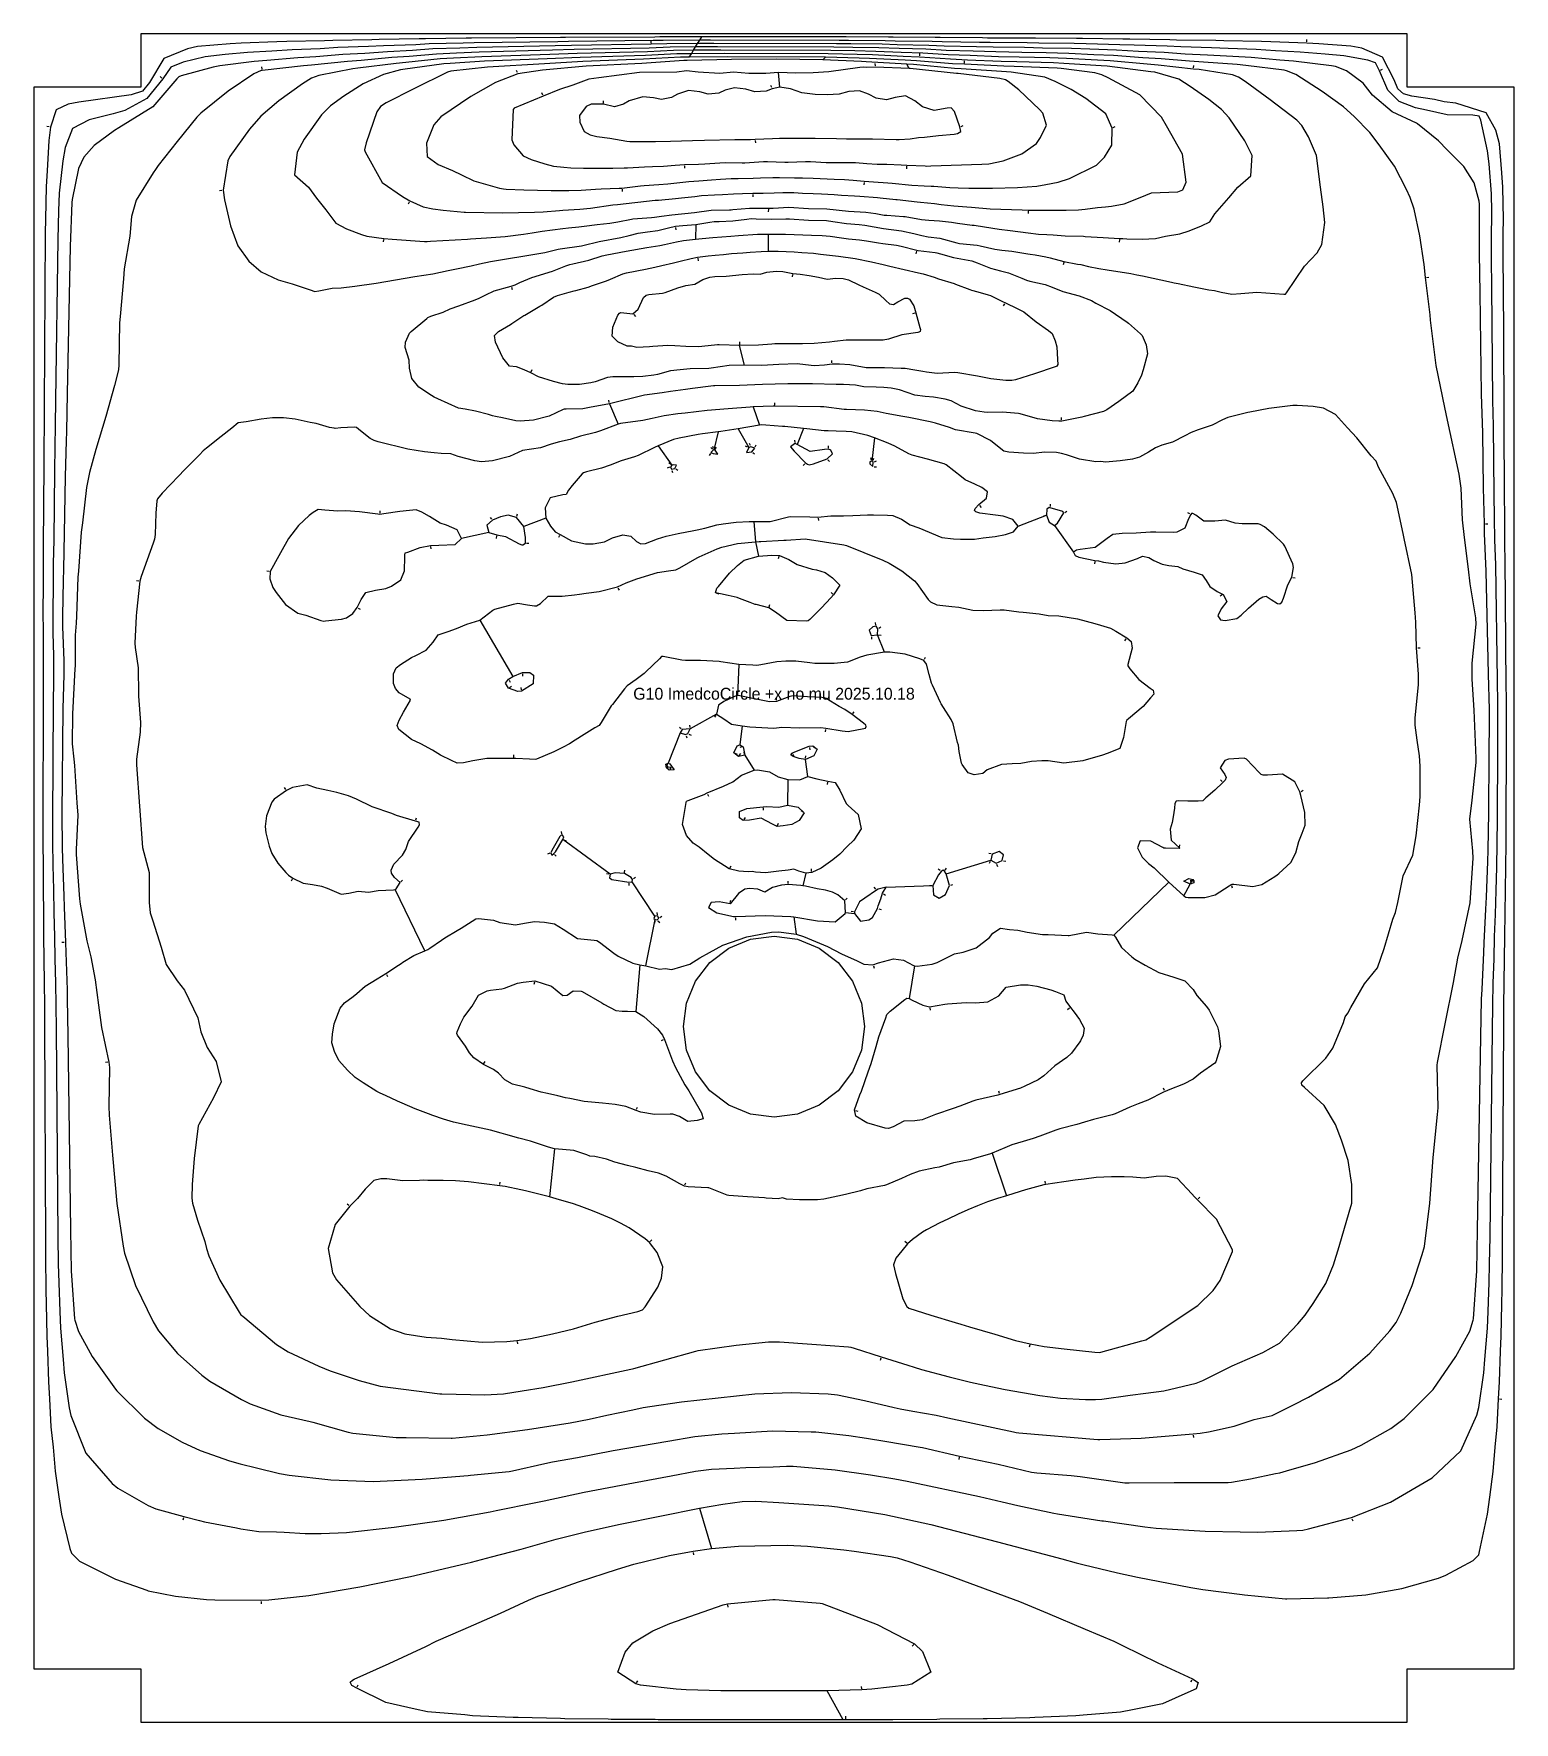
# Model space of a CAD drawing. Header units: metres. Extents: x -0.62 to 0.62, y -0.86 to 0.56.
import ezdxf
from ezdxf.enums import TextEntityAlignment as Align

# ---------------------------------------------------------------- set-up
doc = ezdxf.new("R2010")
doc.units = ezdxf.units.M
for name, color, linetype in [('connections', 2, 'Continuous'), ('direction', 3, 'Continuous'), ('frame', 6, 'Continuous'), ('loops', 1, 'Continuous'), ('merged', 255, 'Continuous'), ('text', 4, 'Continuous')]:
    doc.layers.add(name, color=color, linetype=linetype)

msp = doc.modelspace()

# ---------------------------------------------------------------- texts
at = {"layer": 'text'}
msp.add_text('G10 ImedcoCircle +x no mu 2025.10.18', height=0.01, dxfattribs=at).set_placement((0, 0), align=Align.CENTER)

# ---------------------------------------------------------------- linework, layer by layer
at = {"layer": 'connections'}
for p, q in [((-0.0643, 0.5519), (-0.0625, 0.5548)), ((-0.0625, 0.5548), (-0.0608, 0.5576)), ((-0.0713, 0.5406), (-0.0695, 0.5434)), ((-0.0695, 0.5434), (-0.0678, 0.5463)), ((-0.0678, 0.5463), (-0.066, 0.5491)), ((-0.066, 0.5491), (-0.0643, 0.5519)), ((0.0411, 0.5383), (0.0434, 0.5406)), ((0.0049, 0.5153), (0.0039, 0.5277)), ((0.1136, 0.5311), (0.1118, 0.5347)), ((-0.0656, 0.3998), (-0.0659, 0.3873)), ((-0.005, 0.3917), (-0.0049, 0.3774)), ((-0.0249, 0.2815), (-0.0289, 0.2979)), ((-0.1384, 0.249), (-0.1311, 0.2318)), ((-0.0176, 0.2464), (-0.0123, 0.2309)), ((-0.0302, 0.2279), (-0.0213, 0.2121)), ((0.0249, 0.2282), (0.0195, 0.2147)), ((-0.0973, 0.2135), (-0.0859, 0.1973)), ((-0.0469, 0.2253), (-0.0505, 0.2102)), ((0.0846, 0.2203), (0.0824, 0.2006)), ((-0.1919, 0.1526), (-0.2105, 0.1456)), ((-0.017, 0.15), (-0.0156, 0.1327)), ((0.2054, 0.1459), (0.2292, 0.1552)), ((0.2359, 0.1466), (0.2518, 0.1241)), ((-0.2399, 0.1407), (-0.2628, 0.1357)), ((-0.0156, 0.1327), (-0.0131, 0.1207)), ((-0.2474, 0.0668), (-0.2197, 0.0195)), ((0.093, 0.0399), (0.087, 0.0546)), ((-0.0297, 0.0296), (-0.0306, 0.0035)), ((-0.0483, -0.0123), (-0.0705, -0.0245)), ((-0.079, -0.0279), (-0.0891, -0.0533)), ((-0.0268, -0.0219), (-0.0287, -0.0379)), ((-0.0246, -0.0468), (-0.0168, -0.0592)), ((0.0284, -0.0647), (0.0264, -0.0502)), ((0.0115, -0.0671), (0.0113, -0.0888)), ((-0.1379, -0.1469), (-0.1777, -0.1175)), ((0.1447, -0.1464), (0.1824, -0.1351)), ((-0.1003, -0.1821), (-0.1193, -0.1533)), ((0.0268, -0.1458), (0.0242, -0.1566)), ((0.2857, -0.1981), (0.3321, -0.1536)), ((0.3446, -0.1649), (0.3501, -0.1552)), ((-0.2936, -0.2112), (-0.3186, -0.1598)), ((0.0944, -0.1578), (0.1337, -0.1564)), ((0.0168, -0.1827), (0.0187, -0.1973)), ((0.0602, -0.1791), (0.0678, -0.1798)), ((-0.1078, -0.2238), (-0.1, -0.185)), ((-0.1127, -0.2231), (-0.1163, -0.2624)), ((0.1182, -0.224), (0.1137, -0.2514)), ((-0.1845, -0.3777), (-0.1888, -0.4183)), ((0.1835, -0.3816), (0.1954, -0.4175)), ((-0.0627, -0.6802), (-0.0526, -0.714)), ((0.0581, -0.8582), (0.0446, -0.8337))]:
    msp.add_line(p, q, dxfattribs=at)
at = {"layer": 'direction'}
for points in [[(-0.1033, 0.5523), (-0.1034, 0.5543)], [(0.4482, 0.5534), (0.4482, 0.5554)], [(0.1225, 0.5416), (0.1226, 0.5436)], [(-0.4304, 0.5304), (-0.4308, 0.5323)], [(-0.2158, 0.5275), (-0.2165, 0.5294)], [(0.0853, 0.5331), (0.0852, 0.5351)], [(0.1602, 0.5355), (0.1603, 0.5375)], [(0.3528, 0.5315), (0.353, 0.5335)], [(0.51, 0.5296), (0.5118, 0.5305)], [(-0.5147, 0.5229), (-0.5163, 0.5242)], [(-0.0019, 0.515), (-0.0027, 0.5168)], [(-0.1944, 0.5086), (-0.1951, 0.5104)], [(-0.1434, 0.5019), (-0.1434, 0.5039)], [(0.1573, 0.4823), (0.1591, 0.483)], [(-0.6095, 0.4818), (-0.6115, 0.4821)], [(-0.0157, 0.4704), (-0.0156, 0.4684)], [(0.2852, 0.4813), (0.287, 0.4821)], [(-0.0752, 0.4492), (-0.0752, 0.4472)], [(0.1115, 0.4487), (0.1114, 0.4467)], [(-0.4642, 0.4284), (-0.4662, 0.4281)], [(-0.1278, 0.4294), (-0.1276, 0.4275)], [(0.0757, 0.4351), (0.0755, 0.4331)], [(-0.3067, 0.4186), (-0.3076, 0.4168)], [(-0.0178, 0.425), (-0.0178, 0.423)], [(-0.0047, 0.4125), (-0.0048, 0.4105)], [(0.2136, 0.4109), (0.2136, 0.4089)], [(-0.3283, 0.3871), (-0.3286, 0.3851)], [(-0.0827, 0.3973), (-0.0825, 0.3953)], [(0.2905, 0.387), (0.2904, 0.385)], [(-0.0641, 0.3713), (-0.0638, 0.3693)], [(0.1198, 0.3772), (0.1194, 0.3752)], [(0.0156, 0.3576), (0.0154, 0.3556)], [(0.2436, 0.3677), (0.2432, 0.3657)], [(0.5488, 0.3552), (0.5508, 0.3554)], [(-0.2208, 0.347), (-0.2202, 0.3451)], [(0.1937, 0.3331), (0.1928, 0.3312)], [(-0.1179, 0.3239), (-0.1166, 0.3224)], [(0.1185, 0.3251), (0.1165, 0.3246)], [(-0.0288, 0.2989), (-0.0288, 0.3009)], [(0.0487, 0.2833), (0.0485, 0.2853)], [(-0.2042, 0.2759), (-0.2033, 0.2777)], [(-0.1386, 0.25), (-0.139, 0.2519)], [(0.0008, 0.2478), (0.0008, 0.2498)], [(-0.0124, 0.2319), (-0.0128, 0.2338)], [(0.2419, 0.2354), (0.2417, 0.2374)], [(-0.0508, 0.2112), (-0.0515, 0.2131)], [(-0.0222, 0.2125), (-0.0241, 0.2133)], [(-0.0198, 0.2137), (-0.0205, 0.2156)], [(-0.0158, 0.2126), (-0.0151, 0.2145)], [(0.0177, 0.2164), (0.0174, 0.2183)], [(0.0459, 0.2117), (0.0458, 0.2136)], [(-0.0867, 0.1979), (-0.0883, 0.1992)], [(-0.0535, 0.2071), (-0.0545, 0.2054)], [(-0.0517, 0.2108), (-0.053, 0.2122)], [(-0.0492, 0.2108), (-0.0485, 0.2127)], [(-0.0179, 0.208), (-0.0163, 0.2067)], [(0.0453, 0.2018), (0.0466, 0.2003)], [(0.0821, 0.2015), (0.0815, 0.2034)], [(0.0833, 0.2014), (0.0839, 0.2033)], [(0.0844, 0.2001), (0.0861, 0.201)], [(-0.0879, 0.1956), (-0.0898, 0.1949)], [(-0.0859, 0.1929), (-0.0854, 0.191)], [(-0.0826, 0.1941), (-0.0809, 0.193)], [(0.0258, 0.1985), (0.0246, 0.1969)], [(0.0842, 0.196), (0.0862, 0.1959)], [(-0.3313, 0.1569), (-0.3313, 0.1589)], [(-0.2163, 0.1543), (-0.2157, 0.1563)], [(0.1729, 0.1634), (0.1742, 0.1618)], [(0.2324, 0.1625), (0.2326, 0.1644)], [(0.2445, 0.1576), (0.2463, 0.1586)], [(0.3497, 0.1564), (0.3479, 0.1573)], [(-0.2372, 0.1518), (-0.2385, 0.1533)], [(0.0371, 0.1526), (0.0373, 0.1506)], [(0.2283, 0.1549), (0.2264, 0.1542)], [(0.2365, 0.1458), (0.2376, 0.1442)], [(0.5984, 0.1478), (0.6004, 0.1479)], [(-0.2888, 0.1288), (-0.2887, 0.1268)], [(-0.2334, 0.1377), (-0.2337, 0.1357)], [(-0.2081, 0.1317), (-0.2061, 0.1316)], [(-0.1803, 0.138), (-0.1813, 0.1363)], [(0.0041, 0.1204), (0.0034, 0.1185)], [(0.2697, 0.1162), (0.2694, 0.1142)], [(-0.5342, 0.0998), (-0.5362, 0.1)], [(-0.4246, 0.1079), (-0.4266, 0.108)], [(0.4364, 0.1029), (0.4384, 0.1026)], [(-0.1312, 0.0938), (-0.1303, 0.092)], [(-0.0484, 0.0897), (-0.0465, 0.089)], [(0.0494, 0.0889), (0.048, 0.0903)], [(0.3769, 0.0881), (0.3751, 0.0872)], [(-0.3497, 0.0771), (-0.3479, 0.0762)], [(-0.0041, 0.0782), (-0.0036, 0.0801)], [(0.0857, 0.0628), (0.0853, 0.0648)], [(0.0882, 0.0602), (0.0898, 0.0613)], [(0.0819, 0.0529), (0.0821, 0.0509)], [(0.088, 0.0545), (0.09, 0.0544)], [(0.296, 0.0512), (0.2947, 0.0496)], [(0.5413, 0.0436), (0.5433, 0.0436)], [(0.1265, 0.034), (0.1273, 0.0359)], [(-0.2228, 0.0165), (-0.2218, 0.0148)], [(-0.2114, 0.0218), (-0.2114, 0.0198)], [(-0.2224, 0.0103), (-0.2207, 0.0113)], [(-0.2124, 0.0083), (-0.2125, 0.0103)], [(0.0022, -0.0005), (0.0021, 0.0015)], [(-0.0488, -0.0131), (-0.0499, -0.0148)], [(0.0663, -0.0117), (0.0675, -0.0101)], [(-0.078, -0.0246), (-0.0796, -0.0234)], [(-0.0706, -0.0235), (-0.0708, -0.0215)], [(0.0433, -0.025), (0.043, -0.027)], [(-0.074, -0.0303), (-0.0732, -0.0321)], [(-0.0715, -0.0289), (-0.0697, -0.0298)], [(-0.0268, -0.0398), (-0.0287, -0.0401)], [(0.0298, -0.0401), (0.03, -0.0421)], [(0.0354, -0.0411), (0.0336, -0.0402)], [(-0.2189, -0.0485), (-0.2189, -0.0465)], [(-0.0905, -0.0552), (-0.0894, -0.0569)], [(-0.0896, -0.0541), (-0.0904, -0.0559)], [(-0.0893, -0.0569), (-0.0874, -0.0565)], [(-0.0329, -0.0451), (-0.0311, -0.0459)], [(-0.0292, -0.047), (-0.028, -0.0454)], [(-0.0248, -0.0458), (-0.0252, -0.0439)], [(0.0158, -0.0458), (0.0166, -0.0476)], [(0.0266, -0.0492), (0.0268, -0.0472)], [(-0.0874, -0.0584), (-0.0861, -0.0569)], [(0.0451, -0.0695), (0.0447, -0.0714)], [(0.3768, -0.0689), (0.3755, -0.0675)], [(-0.4105, -0.0756), (-0.4117, -0.0739)], [(-0.0559, -0.0794), (-0.0551, -0.0812)], [(0.4432, -0.0771), (0.445, -0.0762)], [(-0.3013, -0.1012), (-0.3007, -0.0993)], [(-0.0252, -0.1008), (-0.0241, -0.0992)], [(-0.0091, -0.091), (-0.009, -0.093)], [(0.0244, -0.0947), (0.0228, -0.0936)], [(-0.1784, -0.1129), (-0.1786, -0.1109)], [(0.003, -0.1057), (0.0039, -0.1039)], [(-0.1768, -0.1179), (-0.1749, -0.1187)], [(0.3411, -0.1242), (0.3412, -0.1222)], [(-0.1886, -0.1292), (-0.1904, -0.13)], [(-0.1846, -0.1303), (-0.1831, -0.1317)], [(-0.0371, -0.1416), (-0.0359, -0.1399)], [(0.1439, -0.1434), (0.145, -0.1417)], [(0.1827, -0.1298), (0.1807, -0.1293)], [(0.1819, -0.136), (0.181, -0.1378)], [(0.1871, -0.1384), (0.1879, -0.1402)], [(0.193, -0.1355), (0.195, -0.1359)], [(-0.4052, -0.151), (-0.406, -0.1528)], [(-0.3137, -0.1532), (-0.3123, -0.1517)], [(-0.1389, -0.1468), (-0.1409, -0.1465)], [(-0.1256, -0.1453), (-0.1254, -0.1433)], [(-0.1222, -0.1544), (-0.1221, -0.1564)], [(-0.1182, -0.1505), (-0.1166, -0.1492)], [(0.0119, -0.1546), (0.0118, -0.1526)], [(0.0316, -0.1444), (0.0315, -0.1424)], [(0.1397, -0.1438), (0.1381, -0.1426)], [(0.1486, -0.156), (0.1505, -0.1554)], [(0.3514, -0.1522), (0.3501, -0.1537)], [(0.3521, -0.1523), (0.3501, -0.1523)], [(0.3505, -0.1543), (0.3513, -0.1525)], [(0.3528, -0.1533), (0.3521, -0.1514)], [(-0.0368, -0.1706), (-0.0364, -0.1687)], [(0.0601, -0.1685), (0.0614, -0.1669)], [(0.0855, -0.1594), (0.0843, -0.1577)], [(0.092, -0.1633), (0.0937, -0.1644)], [(0.1327, -0.1565), (0.1307, -0.1565)], [(0.3848, -0.1564), (0.3854, -0.1583)], [(-0.0981, -0.1809), (-0.0983, -0.1789)], [(-0.096, -0.1831), (-0.0943, -0.182)], [(-0.0324, -0.1834), (-0.0323, -0.1854)], [(0.0668, -0.1784), (0.0648, -0.1783)], [(0.0881, -0.1759), (0.09, -0.1764)], [(-0.1001, -0.186), (-0.1005, -0.1879)], [(-0.0976, -0.186), (-0.0961, -0.1874)], [(-0.5968, -0.2043), (-0.5988, -0.2043)], [(0.0836, -0.224), (0.0843, -0.2259)], [(-0.326, -0.2313), (-0.3249, -0.2329)], [(-0.2014, -0.2376), (-0.2019, -0.2395)], [(0.131, -0.2593), (0.1313, -0.2612)], [(0.2484, -0.2596), (0.2468, -0.2609)], [(-0.0932, -0.2862), (-0.095, -0.2869)], [(-0.5603, -0.305), (-0.5623, -0.3052)], [(-0.2439, -0.306), (-0.2428, -0.3043)], [(0.1897, -0.3312), (0.1891, -0.3293)], [(0.3285, -0.3287), (0.3276, -0.3269)], [(-0.1155, -0.3446), (-0.1147, -0.3427)], [(0.0685, -0.3455), (0.0704, -0.3461)], [(-0.2305, -0.4079), (-0.2303, -0.4059)], [(-0.0749, -0.4082), (-0.0741, -0.4064)], [(0.2283, -0.4069), (0.2279, -0.4049)], [(-0.3575, -0.4256), (-0.359, -0.4243)], [(0.3567, -0.4199), (0.3581, -0.4185)], [(-0.104, -0.4558), (-0.1027, -0.4543)], [(0.1116, -0.4572), (0.1101, -0.4559)], [(-0.2161, -0.54), (-0.2158, -0.542)], [(0.0898, -0.5539), (0.0892, -0.5558)], [(0.2151, -0.5428), (0.2147, -0.5448)], [(0.6102, -0.5882), (0.6122, -0.5883)], [(0.3525, -0.6187), (0.3527, -0.6207)], [(0.1558, -0.6372), (0.1553, -0.6392)], [(-0.4967, -0.6882), (-0.4972, -0.6901)], [(0.486, -0.689), (0.4867, -0.6909)], [(-0.0679, -0.7173), (-0.0676, -0.7193)], [(-0.4314, -0.7586), (-0.4313, -0.7606)], [(-0.039, -0.7615), (-0.0388, -0.7635)], [(0.1175, -0.7949), (0.1161, -0.7963)], [(-0.3504, -0.8305), (-0.3496, -0.8287)], [(-0.1156, -0.8271), (-0.1145, -0.8254)], [(0.0738, -0.832), (0.0737, -0.83)], [(0.3513, -0.8247), (0.3502, -0.8263)], [(0.0603, -0.8572), (0.0603, -0.8552)]]:
    msp.add_lwpolyline(points, dxfattribs=at)
at = {"layer": 'frame'}
for points in [[(-0.4141, -0.8602), (-0.3747, -0.8602), (-0.3353, -0.8602), (-0.2958, -0.8602), (-0.2564, -0.8602), (-0.2169, -0.8602), (-0.1775, -0.8602), (-0.138, -0.8602), (-0.0986, -0.8602), (-0.0592, -0.8602), (-0.0197, -0.8602), (0.0197, -0.8602), (0.0592, -0.8602), (0.0986, -0.8602), (0.138, -0.8602), (0.1775, -0.8602), (0.2169, -0.8602), (0.2564, -0.8602), (0.2958, -0.8602), (0.3353, -0.8602), (0.3747, -0.8602), (0.4141, -0.8602), (0.4536, -0.8602), (0.493, -0.8602), (0.5325, -0.8602), (0.5325, -0.8152), (0.5625, -0.8152), (0.5925, -0.8152), (0.6225, -0.8152), (0.6225, -0.7761), (0.6225, -0.7369), (0.6225, -0.6978), (0.6225, -0.6587), (0.6225, -0.6195), (0.6225, -0.5804), (0.6225, -0.5413), (0.6225, -0.5022), (0.6225, -0.463), (0.6225, -0.4239), (0.6225, -0.3848), (0.6225, -0.3456), (0.6225, -0.3065), (0.6225, -0.2674), (0.6225, -0.2283), (0.6225, -0.1891), (0.6225, -0.15), (0.6225, -0.1109), (0.6225, -0.0717), (0.6225, -0.0326), (0.6225, 0.0065), (0.6225, 0.0456), (0.6225, 0.0848), (0.6225, 0.1239), (0.6225, 0.163), (0.6225, 0.2022), (0.6225, 0.2413), (0.6225, 0.2804), (0.6225, 0.3195), (0.6225, 0.3587), (0.6225, 0.3978), (0.6225, 0.4369), (0.6225, 0.4761), (0.6225, 0.5152), (0.5925, 0.5152), (0.5625, 0.5152), (0.5325, 0.5152), (0.5325, 0.5602), (0.493, 0.5602), (0.4536, 0.5602), (0.4141, 0.5602), (0.3747, 0.5602), (0.3353, 0.5602), (0.2958, 0.5602), (0.2564, 0.5602), (0.2169, 0.5602), (0.1775, 0.5602), (0.138, 0.5602), (0.0986, 0.5602), (0.0592, 0.5602), (0.0197, 0.5602), (-0.0197, 0.5602), (-0.0592, 0.5602), (-0.0986, 0.5602), (-0.138, 0.5602), (-0.1775, 0.5602), (-0.2169, 0.5602), (-0.2564, 0.5602), (-0.2958, 0.5602), (-0.3353, 0.5602), (-0.3747, 0.5602), (-0.4141, 0.5602), (-0.4536, 0.5602), (-0.493, 0.5602), (-0.5325, 0.5602), (-0.5325, 0.5152), (-0.5625, 0.5152), (-0.5925, 0.5152), (-0.6225, 0.5152), (-0.6225, 0.4761), (-0.6225, 0.4369), (-0.6225, 0.3978), (-0.6225, 0.3587), (-0.6225, 0.3195), (-0.6225, 0.2804), (-0.6225, 0.2413), (-0.6225, 0.2022), (-0.6225, 0.163), (-0.6225, 0.1239), (-0.6225, 0.0848), (-0.6225, 0.0456), (-0.6225, 0.0065), (-0.6225, -0.0326), (-0.6225, -0.0717), (-0.6225, -0.1109), (-0.6225, -0.15), (-0.6225, -0.1891), (-0.6225, -0.2283), (-0.6225, -0.2674), (-0.6225, -0.3065), (-0.6225, -0.3456), (-0.6225, -0.3848), (-0.6225, -0.4239), (-0.6225, -0.463), (-0.6225, -0.5022), (-0.6225, -0.5413), (-0.6225, -0.5804), (-0.6225, -0.6195), (-0.6225, -0.6587), (-0.6225, -0.6978), (-0.6225, -0.7369), (-0.6225, -0.7761), (-0.6225, -0.8152), (-0.5925, -0.8152), (-0.5625, -0.8152), (-0.5325, -0.8152), (-0.5325, -0.8602), (-0.493, -0.8602), (-0.4536, -0.8602), (-0.4141, -0.8602)], [(0, -0.1988), (0.0197, -0.2014), (0.0381, -0.209), (0.0539, -0.2211), (0.066, -0.2369), (0.0736, -0.2553), (0.0762, -0.275), (0.0736, -0.2947), (0.066, -0.3131), (0.0539, -0.3289), (0.0381, -0.341), (0.0197, -0.3486), (0, -0.3512), (-0.0197, -0.3486), (-0.0381, -0.341), (-0.0539, -0.3289), (-0.066, -0.3131), (-0.0736, -0.2947), (-0.0762, -0.275), (-0.0736, -0.2553), (-0.066, -0.2369), (-0.0539, -0.2211), (-0.0381, -0.209), (-0.0197, -0.2014), (0, -0.1988)]]:
    msp.add_lwpolyline(points, dxfattribs=at)
at = {"layer": 'loops'}
for points in [[(-0.4315, -0.7576), (-0.4247, -0.7571), (-0.3912, -0.7535), (-0.3896, -0.7533), (-0.3483, -0.7464), (-0.3057, -0.7377), (-0.2591, -0.7267), (-0.2545, -0.7255), (-0.2375, -0.7211), (-0.2127, -0.7147), (-0.1831, -0.7063), (-0.1586, -0.7001), (-0.1293, -0.6935), (-0.0627, -0.6802), (-0.043, -0.6768), (-0.0269, -0.6745), (-0.0153, -0.6742), (0.004, -0.6753), (0.0462, -0.6781), (0.0534, -0.679), (0.0931, -0.6854), (0.1318, -0.6938), (0.1879, -0.7084), (0.242, -0.7227), (0.2542, -0.7261), (0.2596, -0.7275), (0.2888, -0.7344), (0.3056, -0.7382), (0.3505, -0.7469), (0.3605, -0.7485), (0.3936, -0.7528), (0.3958, -0.7531), (0.43, -0.7564), (0.4313, -0.7564), (0.4655, -0.7555), (0.4667, -0.7555), (0.4977, -0.7529), (0.5281, -0.7477), (0.5587, -0.739), (0.5651, -0.7365), (0.5879, -0.7241), (0.5926, -0.7193), (0.5934, -0.7166), (0.6, -0.6851), (0.6019, -0.6708), (0.6049, -0.6492), (0.6064, -0.6289), (0.6081, -0.6118), (0.6092, -0.5881), (0.6101, -0.5737), (0.611, -0.5479), (0.6115, -0.5353), (0.612, -0.5082), (0.6123, -0.4965), (0.6126, -0.4686), (0.6127, -0.4576), (0.6137, -0.2725), (0.6138, -0.2625), (0.6141, -0.2332), (0.6143, -0.2233), (0.6147, -0.194), (0.6149, -0.185), (0.6152, -0.1551), (0.6154, -0.1456), (0.6156, -0.1158), (0.6157, -0.1059), (0.6159, -0.037), (0.6159, -0.0277), (0.6159, 0.0019), (0.6158, 0.0113), (0.6149, 0.1189), (0.6147, 0.129), (0.6145, 0.1582), (0.6144, 0.1678), (0.6141, 0.236), (0.614, 0.2463), (0.6134, 0.3535), (0.6133, 0.3639), (0.6133, 0.3925), (0.6134, 0.4039), (0.6129, 0.4312), (0.6122, 0.4433), (0.61, 0.4677), (0.6071, 0.4791), (0.5989, 0.4936), (0.5733, 0.5019), (0.5636, 0.503), (0.5553, 0.505), (0.5363, 0.5077), (0.5294, 0.5096), (0.5247, 0.514), (0.5214, 0.5213), (0.5117, 0.5405), (0.4942, 0.548), (0.4851, 0.5498), (0.4581, 0.5518), (0.4481, 0.5524), (0.4177, 0.5534), (0.41, 0.5537), (0.3782, 0.5543), (0.3715, 0.5544), (0.3386, 0.5549), (0.333, 0.5551), (0.2992, 0.5556), (0.2934, 0.5557), (0.2593, 0.5561), (0.2544, 0.5562), (0.2198, 0.5564), (0.2149, 0.5565), (0.1796, 0.5566), (0.1752, 0.5567), (0.1397, 0.557), (0.1356, 0.557), (0.1001, 0.5573), (0.0962, 0.5573), (0.0608, 0.5575), (0.0571, 0.5575), (-0.0564, 0.5576), (-0.0608, 0.5576), (-0.096, 0.5575), (-0.1001, 0.5574), (-0.1753, 0.557), (-0.1796, 0.557), (-0.2544, 0.5565), (-0.2588, 0.5564), (-0.293, 0.556), (-0.2984, 0.5559), (-0.332, 0.5553), (-0.3381, 0.5551), (-0.3709, 0.5545), (-0.378, 0.5542), (-0.4098, 0.5536), (-0.418, 0.5533), (-0.4482, 0.5524), (-0.4572, 0.5517), (-0.4848, 0.5494), (-0.4933, 0.5474), (-0.513, 0.5393), (-0.5251, 0.5192), (-0.5311, 0.5118), (-0.5407, 0.5087), (-0.5847, 0.5027), (-0.5937, 0.501), (-0.6036, 0.4961), (-0.6085, 0.4817), (-0.6099, 0.4705), (-0.6113, 0.445), (-0.6121, 0.4317), (-0.6126, 0.4043), (-0.6128, 0.3926), (-0.6137, 0.2464), (-0.6138, 0.2363), (-0.614, 0.2071), (-0.6141, 0.1976), (-0.6145, 0.1289), (-0.6146, 0.1194), (-0.6147, 0.0897), (-0.6148, 0.0803), (-0.6147, 0.0506), (-0.6146, 0.0416), (-0.6145, 0.0111), (-0.6146, 0.0021), (-0.615, -0.1061), (-0.6149, -0.1151), (-0.6147, -0.145), (-0.6146, -0.1547), (-0.6143, -0.1845), (-0.6142, -0.1939), (-0.6139, -0.2234), (-0.6137, -0.2332), (-0.6136, -0.2624), (-0.6135, -0.2722), (-0.6127, -0.4577), (-0.6126, -0.4686), (-0.6123, -0.4966), (-0.612, -0.5082), (-0.6115, -0.5353), (-0.611, -0.5479), (-0.6101, -0.5737), (-0.6092, -0.5881), (-0.608, -0.6117), (-0.6063, -0.6289), (-0.6046, -0.6491), (-0.6014, -0.6706), (-0.5992, -0.6851), (-0.5922, -0.7139), (-0.5907, -0.718), (-0.5841, -0.7246), (-0.5537, -0.7399), (-0.5275, -0.7492), (-0.5263, -0.7496), (-0.5034, -0.7541), (-0.4772, -0.7569), (-0.4703, -0.7573), (-0.4315, -0.7576)], [(0.5091, 0.5291), (0.5057, 0.5357), (0.4993, 0.5379), (0.4791, 0.5415), (0.4636, 0.5429), (0.4426, 0.5447), (0.4216, 0.5458), (0.4056, 0.5469), (0.382, 0.5477), (0.368, 0.5483), (0.3422, 0.5491), (0.3306, 0.5497), (0.3029, 0.5505), (0.2907, 0.551), (0.2625, 0.5517), (0.2523, 0.552), (0.2228, 0.5523), (0.2128, 0.5525), (0.1819, 0.5527), (0.1727, 0.5529), (0.1414, 0.5534), (0.133, 0.5537), (0.1018, 0.5541), (0.0935, 0.5543), (0.0627, 0.5546), (0.0548, 0.5546), (-0.0535, 0.5548), (-0.0625, 0.5548), (-0.0931, 0.5546), (-0.1017, 0.5544), (-0.1728, 0.5536), (-0.1818, 0.5534), (-0.2522, 0.5525), (-0.2615, 0.5523), (-0.2899, 0.5516), (-0.3012, 0.551), (-0.3284, 0.5501), (-0.3411, 0.5494), (-0.3668, 0.5485), (-0.3817, 0.5476), (-0.4052, 0.5467), (-0.4222, 0.5456), (-0.4427, 0.5445), (-0.4616, 0.5427), (-0.4783, 0.5407), (-0.4969, 0.5362), (-0.5073, 0.5322), (-0.514, 0.5223), (-0.5273, 0.5057), (-0.5459, 0.4955), (-0.5556, 0.4928), (-0.576, 0.4879), (-0.5898, 0.4805), (-0.5962, 0.4646), (-0.598, 0.4532), (-0.6011, 0.4261), (-0.6018, 0.4113), (-0.6023, 0.387), (-0.6041, 0.252), (-0.6044, 0.2309), (-0.6047, 0.2124), (-0.605, 0.1927), (-0.6057, 0.1343), (-0.6061, 0.1146), (-0.6063, 0.0951), (-0.6065, 0.0754), (-0.6064, 0.056), (-0.6059, 0.0372), (-0.6058, 0.0161), (-0.6063, -0.0026), (-0.6068, -0.101), (-0.6067, -0.1198), (-0.6065, -0.1396), (-0.6059, -0.1598), (-0.6055, -0.1794), (-0.605, -0.1991), (-0.6047, -0.218), (-0.6041, -0.2386), (-0.6039, -0.257), (-0.6037, -0.2773), (-0.6022, -0.4518), (-0.6019, -0.4747), (-0.6015, -0.4905), (-0.6005, -0.5146), (-0.5999, -0.5287), (-0.5979, -0.555), (-0.597, -0.5662), (-0.5928, -0.5956), (-0.5913, -0.6021), (-0.5786, -0.6338), (-0.5566, -0.6594), (-0.5519, -0.6632), (-0.5263, -0.6779), (-0.5197, -0.6808), (-0.4964, -0.6872), (-0.4832, -0.6906), (-0.479, -0.6915), (-0.4521, -0.6967), (-0.4484, -0.6974), (-0.4333, -0.6998), (-0.4185, -0.7001), (-0.4118, -0.7002), (-0.3942, -0.7015), (-0.3809, -0.7015), (-0.3596, -0.7005), (-0.3194, -0.6962), (-0.2776, -0.6901), (-0.2636, -0.6876), (-0.2386, -0.6831), (-0.2336, -0.6822), (-0.2003, -0.6754), (-0.1933, -0.6738), (-0.1595, -0.6666), (-0.1182, -0.6587), (-0.0866, -0.6529), (-0.066, -0.649), (-0.0526, -0.6474), (-0.0334, -0.6466), (-0.0237, -0.646), (-0.0008, -0.6452), (0.0106, -0.6447), (0.016, -0.6449), (0.0514, -0.6479), (0.0812, -0.6522), (0.1017, -0.6553), (0.1121, -0.6573), (0.1729, -0.6703), (0.1918, -0.6747), (0.205, -0.678), (0.2352, -0.6844), (0.2384, -0.685), (0.2756, -0.6907), (0.2772, -0.6909), (0.3119, -0.6958), (0.3215, -0.6969), (0.3625, -0.6995), (0.3921, -0.7001), (0.4068, -0.7002), (0.4398, -0.6989), (0.4448, -0.6986), (0.4496, -0.6976), (0.4856, -0.6881), (0.5185, -0.6752), (0.5535, -0.6545), (0.5776, -0.6318), (0.5911, -0.6018), (0.5927, -0.5954), (0.5969, -0.5662), (0.5979, -0.555), (0.5999, -0.5287), (0.6005, -0.5146), (0.6015, -0.4904), (0.6018, -0.4747), (0.6022, -0.4518), (0.6041, -0.2781), (0.6045, -0.2571), (0.6048, -0.2386), (0.6055, -0.218), (0.606, -0.1993), (0.6068, -0.1806), (0.6072, -0.1606), (0.6078, -0.1408), (0.6081, -0.1211), (0.6083, -0.1004), (0.6087, -0.0418), (0.6088, -0.0225), (0.6088, -0.0032), (0.6084, 0.0164), (0.6069, 0.1134), (0.6062, 0.1345), (0.6059, 0.153), (0.6056, 0.173), (0.605, 0.2303), (0.6046, 0.2517), (0.6036, 0.3479), (0.6034, 0.3696), (0.6034, 0.3868), (0.6036, 0.4106), (0.6033, 0.4255), (0.6013, 0.4509), (0.6001, 0.4618), (0.5943, 0.4875), (0.593, 0.4908), (0.5878, 0.4918), (0.5661, 0.4919), (0.5487, 0.496), (0.5396, 0.4979), (0.5257, 0.5031), (0.5161, 0.5128), (0.5091, 0.5291)], [(0.156, -0.6363), (0.1885, -0.6431), (0.2165, -0.6497), (0.2211, -0.6503), (0.25, -0.6525), (0.2574, -0.6534), (0.2949, -0.6587), (0.2986, -0.6589), (0.3365, -0.6585), (0.382, -0.6585), (0.3848, -0.6583), (0.4007, -0.6555), (0.4216, -0.651), (0.4253, -0.6503), (0.4311, -0.6486), (0.4555, -0.6417), (0.4853, -0.631), (0.4939, -0.6272), (0.5187, -0.6131), (0.5298, -0.6046), (0.5526, -0.5821), (0.5542, -0.5803), (0.5735, -0.5526), (0.5851, -0.5313), (0.588, -0.5219), (0.5882, -0.5209), (0.5907, -0.4843), (0.5909, -0.4807), (0.5917, -0.4459), (0.5944, -0.2836), (0.5951, -0.2518), (0.5954, -0.2439), (0.5969, -0.2127), (0.5973, -0.2046), (0.5987, -0.1761), (0.5991, -0.1662), (0.6003, -0.1361), (0.6005, -0.1265), (0.601, -0.095), (0.6015, -0.0466), (0.6018, -0.0172), (0.6017, -0.0083), (0.6009, 0.0216), (0.5989, 0.108), (0.5976, 0.1399), (0.5974, 0.1478), (0.5967, 0.1781), (0.596, 0.2246), (0.5951, 0.2571), (0.5938, 0.3423), (0.5933, 0.3753), (0.5933, 0.381), (0.5933, 0.4169), (0.5931, 0.4193), (0.5888, 0.4349), (0.58, 0.4486), (0.5661, 0.4626), (0.5587, 0.4701), (0.5412, 0.4844), (0.5402, 0.485), (0.5199, 0.4944), (0.5033, 0.5086), (0.4955, 0.5186), (0.4814, 0.5291), (0.4723, 0.5326), (0.4687, 0.5332), (0.437, 0.537), (0.4254, 0.538), (0.4012, 0.5403), (0.3859, 0.5411), (0.3646, 0.5423), (0.3457, 0.5431), (0.3281, 0.5443), (0.3065, 0.5452), (0.2881, 0.5464), (0.2657, 0.5472), (0.2502, 0.5478), (0.2259, 0.5482), (0.2106, 0.5485), (0.1842, 0.5488), (0.1702, 0.5492), (0.1432, 0.5498), (0.1303, 0.5504), (0.1035, 0.5509), (0.0909, 0.5513), (0.0645, 0.5516), (0.0525, 0.5518), (-0.0505, 0.552), (-0.0643, 0.5519), (-0.0902, 0.5517), (-0.1033, 0.5513), (-0.1704, 0.5503), (-0.1841, 0.5499), (-0.25, 0.5486), (-0.2642, 0.5481), (-0.2869, 0.5474), (-0.304, 0.5461), (-0.3249, 0.5451), (-0.3441, 0.5437), (-0.3627, 0.5427), (-0.3853, 0.5408), (-0.4005, 0.5399), (-0.4264, 0.5378), (-0.4372, 0.5369), (-0.4661, 0.5332), (-0.4717, 0.5322), (-0.4984, 0.5248), (-0.5006, 0.524), (-0.5021, 0.5224), (-0.5224, 0.4988), (-0.5509, 0.481), (-0.5547, 0.4788), (-0.5718, 0.4662), (-0.5804, 0.4565), (-0.5848, 0.4469), (-0.5903, 0.4207), (-0.5905, 0.4183), (-0.5918, 0.3813), (-0.5943, 0.2576), (-0.5951, 0.2255), (-0.5953, 0.2178), (-0.596, 0.1877), (-0.5969, 0.1398), (-0.5976, 0.1097), (-0.5978, 0.1004), (-0.5983, 0.0705), (-0.5982, 0.0614), (-0.5971, 0.0329), (-0.5971, 0.021), (-0.598, -0.0074), (-0.5988, -0.0959), (-0.5985, -0.1244), (-0.5983, -0.1341), (-0.5971, -0.1649), (-0.5968, -0.1744), (-0.5958, -0.2042), (-0.5956, -0.2127), (-0.5945, -0.244), (-0.5943, -0.2516), (-0.5938, -0.2825), (-0.5917, -0.446), (-0.5909, -0.4807), (-0.5908, -0.4843), (-0.5882, -0.5209), (-0.588, -0.5219), (-0.585, -0.5315), (-0.5734, -0.5525), (-0.5538, -0.5801), (-0.5526, -0.5815), (-0.5293, -0.6044), (-0.5179, -0.6131), (-0.4978, -0.6245), (-0.4826, -0.6315), (-0.4578, -0.6403), (-0.449, -0.6428), (-0.4352, -0.6463), (-0.4159, -0.651), (-0.4076, -0.6524), (-0.3727, -0.6564), (-0.3371, -0.6576), (-0.2959, -0.6556), (-0.2925, -0.6554), (-0.2572, -0.6525), (-0.2553, -0.6523), (-0.2227, -0.6492), (-0.2198, -0.6487), (-0.1927, -0.6424), (-0.1862, -0.6411), (-0.1652, -0.6374), (-0.1353, -0.6315), (-0.0893, -0.6237), (-0.0665, -0.6199), (-0.0439, -0.6176), (-0.0332, -0.617), (-0.0013, -0.6151), (0.0312, -0.6158), (0.0353, -0.616), (0.063, -0.6191), (0.0779, -0.6212), (0.0931, -0.6238), (0.123, -0.6287), (0.1248, -0.6291), (0.156, -0.6363)], [(0.3524, -0.6177), (0.3583, -0.6171), (0.3654, -0.6159), (0.3869, -0.611), (0.4039, -0.6056), (0.4188, -0.6021), (0.4369, -0.5932), (0.4495, -0.5868), (0.4756, -0.5717), (0.5011, -0.5496), (0.518, -0.531), (0.5232, -0.5238), (0.5272, -0.516), (0.5367, -0.4928), (0.5452, -0.4668), (0.5469, -0.46), (0.5515, -0.4235), (0.5543, -0.3851), (0.5581, -0.349), (0.5584, -0.3434), (0.5577, -0.3074), (0.5579, -0.3052), (0.5644, -0.2727), (0.5715, -0.2379), (0.5752, -0.2173), (0.5786, -0.2025), (0.5855, -0.1709), (0.588, -0.1334), (0.5876, -0.1273), (0.5852, -0.1005), (0.587, -0.0844), (0.5905, -0.0528), (0.5906, -0.0493), (0.5889, -0.0089), (0.587, 0.0172), (0.587, 0.0308), (0.5905, 0.0634), (0.5903, 0.0688), (0.5853, 0.0974), (0.584, 0.1098), (0.5806, 0.1365), (0.5789, 0.1512), (0.578, 0.1778), (0.5762, 0.1896), (0.5663, 0.2351), (0.5642, 0.2459), (0.5569, 0.2811), (0.5522, 0.3192), (0.5517, 0.3238), (0.5478, 0.3551), (0.5468, 0.366), (0.5432, 0.3903), (0.5383, 0.4127), (0.5351, 0.4225), (0.532, 0.4292), (0.5218, 0.4488), (0.509, 0.4668), (0.5011, 0.4771), (0.4878, 0.4906), (0.4789, 0.4986), (0.4609, 0.5115), (0.4389, 0.526), (0.4311, 0.5291), (0.429, 0.5295), (0.3967, 0.5336), (0.3896, 0.5342), (0.3611, 0.5363), (0.3493, 0.5371), (0.3257, 0.5391), (0.3102, 0.54), (0.2854, 0.5419), (0.2689, 0.5426), (0.248, 0.5436), (0.229, 0.5441), (0.2085, 0.5445), (0.1865, 0.5449), (0.1676, 0.5455), (0.1449, 0.5461), (0.1277, 0.5471), (0.1052, 0.5477), (0.0882, 0.5483), (0.0663, 0.5487), (0.0502, 0.549), (-0.0476, 0.5492), (-0.066, 0.5491), (-0.0873, 0.5488), (-0.1049, 0.5482), (-0.168, 0.5469), (-0.1863, 0.5463), (-0.2478, 0.5448), (-0.2669, 0.5439), (-0.2838, 0.5431), (-0.3068, 0.5411), (-0.3213, 0.5401), (-0.3472, 0.5378), (-0.3586, 0.5369), (-0.3889, 0.5338), (-0.3958, 0.5332), (-0.4303, 0.5294), (-0.4314, 0.5292), (-0.4373, 0.5266), (-0.459, 0.512), (-0.4819, 0.4934), (-0.4838, 0.4917), (-0.4854, 0.49), (-0.5019, 0.4696), (-0.5179, 0.4494), (-0.52, 0.4461), (-0.5222, 0.4433), (-0.5364, 0.4203), (-0.5402, 0.4066), (-0.5418, 0.3898), (-0.5466, 0.3624), (-0.547, 0.3539), (-0.5497, 0.3224), (-0.5503, 0.3169), (-0.551, 0.2816), (-0.5513, 0.2776), (-0.5545, 0.2642), (-0.5618, 0.2382), (-0.5704, 0.2106), (-0.5757, 0.1911), (-0.5781, 0.1785), (-0.5814, 0.1487), (-0.5825, 0.1408), (-0.585, 0.1081), (-0.5854, 0.103), (-0.5866, 0.0703), (-0.5868, 0.0644), (-0.5878, 0.0544), (-0.5878, 0.0285), (-0.5879, 0.0259), (-0.59, -0.012), (-0.5901, -0.0371), (-0.5888, -0.05), (-0.5883, -0.0554), (-0.5863, -0.0869), (-0.5855, -0.0972), (-0.5867, -0.1261), (-0.5868, -0.1302), (-0.584, -0.1675), (-0.5835, -0.172), (-0.5779, -0.2028), (-0.5745, -0.2163), (-0.5709, -0.2356), (-0.5681, -0.2569), (-0.5656, -0.2757), (-0.5593, -0.3049), (-0.5589, -0.3093), (-0.5595, -0.3422), (-0.5592, -0.3495), (-0.5564, -0.3832), (-0.5526, -0.4238), (-0.5474, -0.4598), (-0.5461, -0.4656), (-0.5368, -0.4927), (-0.5222, -0.5233), (-0.5175, -0.5309), (-0.5016, -0.5499), (-0.4812, -0.5683), (-0.4744, -0.5732), (-0.4479, -0.5887), (-0.4404, -0.5923), (-0.4147, -0.6015), (-0.3901, -0.6073), (-0.3879, -0.6079), (-0.3582, -0.6163), (-0.3543, -0.6171), (-0.3177, -0.6206), (-0.3093, -0.6208), (-0.2716, -0.6212), (-0.2706, -0.6211), (-0.2412, -0.6184), (-0.2074, -0.614), (-0.1714, -0.6084), (-0.1554, -0.6053), (-0.1405, -0.6019), (-0.1188, -0.5973), (-0.1101, -0.5955), (-0.1043, -0.5945), (-0.0779, -0.5907), (-0.0162, -0.584), (0.0143, -0.5827), (0.0456, -0.584), (0.0535, -0.5849), (0.0761, -0.5894), (0.1011, -0.5954), (0.1062, -0.5966), (0.1168, -0.5986), (0.1365, -0.6019), (0.1462, -0.604), (0.2013, -0.6159), (0.2036, -0.6164), (0.206, -0.6166), (0.2722, -0.6223), (0.274, -0.6224), (0.3089, -0.6212), (0.3524, -0.6177)], [(0.2438, 0.3687), (0.2553, 0.3665), (0.2581, 0.366), (0.2645, 0.3643), (0.2731, 0.3626), (0.2801, 0.3615), (0.3, 0.3584), (0.3051, 0.3575), (0.3099, 0.3566), (0.3342, 0.3512), (0.3366, 0.3507), (0.3398, 0.3501), (0.3531, 0.3473), (0.3657, 0.3449), (0.3703, 0.3443), (0.3761, 0.3429), (0.385, 0.3411), (0.3926, 0.3416), (0.4061, 0.3428), (0.4287, 0.341), (0.4302, 0.341), (0.4311, 0.3423), (0.4462, 0.3647), (0.4568, 0.3759), (0.4607, 0.3829), (0.4633, 0.4015), (0.4618, 0.4147), (0.4597, 0.4312), (0.4561, 0.4577), (0.4494, 0.4735), (0.444, 0.4831), (0.4397, 0.4875), (0.4172, 0.5046), (0.3963, 0.5199), (0.3906, 0.5237), (0.3857, 0.5255), (0.3574, 0.53), (0.3527, 0.5305), (0.3232, 0.5338), (0.3138, 0.5345), (0.2828, 0.5374), (0.2721, 0.538), (0.2459, 0.5395), (0.232, 0.5399), (0.2063, 0.5405), (0.1888, 0.5409), (0.1651, 0.5418), (0.1466, 0.5424), (0.1251, 0.5438), (0.1068, 0.5445), (0.0856, 0.5453), (0.0681, 0.5457), (0.0479, 0.5461), (-0.0446, 0.5465), (-0.0678, 0.5463), (-0.0845, 0.546), (-0.1065, 0.5451), (-0.1656, 0.5436), (-0.1886, 0.5427), (-0.2457, 0.5409), (-0.2695, 0.5397), (-0.2808, 0.539), (-0.3096, 0.5359), (-0.3177, 0.5351), (-0.35, 0.5313), (-0.3543, 0.5307), (-0.3829, 0.5251), (-0.389, 0.5228), (-0.3966, 0.518), (-0.4164, 0.5037), (-0.4315, 0.491), (-0.4412, 0.4798), (-0.4577, 0.457), (-0.4592, 0.4534), (-0.4632, 0.4285), (-0.4621, 0.4204), (-0.4571, 0.3987), (-0.4509, 0.3819), (-0.4415, 0.3689), (-0.4314, 0.36), (-0.417, 0.3532), (-0.4053, 0.3499), (-0.3885, 0.3441), (-0.3863, 0.3435), (-0.3828, 0.344), (-0.3715, 0.3463), (-0.3641, 0.3466), (-0.3524, 0.3478), (-0.3346, 0.3504), (-0.302, 0.3559), (-0.2868, 0.3582), (-0.2741, 0.361), (-0.2712, 0.3616), (-0.267, 0.3624), (-0.2546, 0.365), (-0.2477, 0.3666), (-0.2383, 0.3685), (-0.225, 0.3709), (-0.2096, 0.3733), (-0.1927, 0.3763), (-0.1815, 0.3789), (-0.1798, 0.3793), (-0.1619, 0.3818), (-0.1608, 0.382), (-0.147, 0.3855), (-0.1287, 0.3889), (-0.1218, 0.3906), (-0.1141, 0.3925), (-0.1064, 0.3936), (-0.0978, 0.3948), (-0.0887, 0.397), (-0.0828, 0.3982), (-0.0768, 0.3989), (-0.0656, 0.3998), (-0.0541, 0.4016), (-0.0504, 0.4022), (-0.0462, 0.4024), (-0.0346, 0.4029), (-0.0228, 0.4043), (-0.0191, 0.4047), (-0.0149, 0.4046), (-0.0023, 0.4041), (0.0099, 0.4044), (0.0131, 0.4044), (0.0289, 0.4033), (0.0442, 0.403), (0.0495, 0.4024), (0.0611, 0.4005), (0.0715, 0.3997), (0.0763, 0.3992), (0.092, 0.3964), (0.1073, 0.3944), (0.1175, 0.3921), (0.1242, 0.3904), (0.1297, 0.3895), (0.1394, 0.3882), (0.1537, 0.3843), (0.155, 0.3839), (0.1561, 0.3838), (0.1709, 0.3824), (0.1734, 0.3819), (0.1858, 0.3789), (0.1917, 0.3781), (0.2001, 0.3772), (0.2134, 0.3752), (0.2153, 0.3748), (0.2196, 0.3741), (0.2286, 0.3724), (0.2323, 0.3716), (0.2438, 0.3687)], [(0.2905, 0.388), (0.2933, 0.3879), (0.2966, 0.3878), (0.3097, 0.3874), (0.3208, 0.388), (0.3293, 0.3899), (0.3414, 0.3919), (0.3492, 0.3943), (0.3596, 0.3987), (0.3664, 0.4021), (0.3707, 0.4086), (0.3825, 0.4223), (0.39, 0.4312), (0.4009, 0.4406), (0.4021, 0.4578), (0.396, 0.4701), (0.3827, 0.4896), (0.3762, 0.4965), (0.3657, 0.505), (0.3501, 0.5158), (0.3403, 0.5221), (0.3203, 0.5278), (0.317, 0.5283), (0.2801, 0.5328), (0.2752, 0.5332), (0.2438, 0.5353), (0.2351, 0.5357), (0.2041, 0.5366), (0.1911, 0.5369), (0.1626, 0.5381), (0.1484, 0.5387), (0.1224, 0.5406), (0.1085, 0.5412), (0.0829, 0.5424), (0.0699, 0.5427), (0.0456, 0.5434), (-0.0417, 0.5437), (-0.0695, 0.5434), (-0.0816, 0.5432), (-0.1081, 0.5419), (-0.1631, 0.5403), (-0.1908, 0.539), (-0.2435, 0.5371), (-0.2722, 0.5353), (-0.2777, 0.5348), (-0.3122, 0.5301), (-0.314, 0.5298), (-0.3285, 0.526), (-0.3454, 0.5181), (-0.3618, 0.5076), (-0.3729, 0.4996), (-0.3806, 0.492), (-0.3952, 0.4714), (-0.4009, 0.4605), (-0.4031, 0.4416), (-0.3914, 0.4312), (-0.3846, 0.422), (-0.3769, 0.4121), (-0.3685, 0.4009), (-0.3595, 0.3961), (-0.347, 0.3912), (-0.3423, 0.39), (-0.3282, 0.3881), (-0.321, 0.3873), (-0.2939, 0.3855), (-0.2916, 0.3854), (-0.289, 0.3856), (-0.2577, 0.3875), (-0.2553, 0.3877), (-0.2418, 0.3886), (-0.226, 0.3896), (-0.2107, 0.3917), (-0.2034, 0.3928), (-0.195, 0.394), (-0.1775, 0.3964), (-0.1728, 0.3969), (-0.164, 0.3977), (-0.1595, 0.3983), (-0.1486, 0.3996), (-0.1381, 0.4009), (-0.1314, 0.4019), (-0.1197, 0.4043), (-0.1186, 0.4045), (-0.1029, 0.4056), (-0.1004, 0.4058), (-0.0945, 0.4067), (-0.086, 0.408), (-0.0669, 0.4099), (-0.0529, 0.4117), (-0.0373, 0.4122), (-0.036, 0.4122), (-0.0347, 0.4124), (-0.0207, 0.4136), (-0.0047, 0.4135), (-0.0026, 0.4135), (-0.0007, 0.4136), (0.0124, 0.4142), (0.0289, 0.4132), (0.0443, 0.4128), (0.0626, 0.411), (0.0773, 0.4102), (0.0857, 0.4089), (0.0927, 0.4077), (0.0948, 0.4075), (0.1089, 0.4065), (0.1102, 0.4064), (0.1241, 0.404), (0.1302, 0.4034), (0.1391, 0.4028), (0.1492, 0.4016), (0.1543, 0.4008), (0.1666, 0.3993), (0.1682, 0.3991), (0.1841, 0.3966), (0.1894, 0.3959), (0.1985, 0.3947), (0.2137, 0.3926), (0.2223, 0.3917), (0.2293, 0.3913), (0.2347, 0.391), (0.2448, 0.3903), (0.2603, 0.3898), (0.2617, 0.3897), (0.2767, 0.3887), (0.2905, 0.388)], [(-0.0178, 0.426), (-0.009, 0.4261), (0, 0.4264), (0.0074, 0.4267), (0.0168, 0.4266), (0.024, 0.4262), (0.033, 0.4258), (0.0399, 0.4256), (0.0506, 0.425), (0.0568, 0.4244), (0.0677, 0.4238), (0.0723, 0.4236), (0.0871, 0.4225), (0.0892, 0.4223), (0.1025, 0.4209), (0.1037, 0.4208), (0.1203, 0.4188), (0.1233, 0.4185), (0.135, 0.4174), (0.1405, 0.4167), (0.1513, 0.4154), (0.1622, 0.4146), (0.1661, 0.4142), (0.1819, 0.4129), (0.2087, 0.412), (0.2136, 0.4119), (0.2456, 0.4119), (0.256, 0.4122), (0.2618, 0.4127), (0.2721, 0.4139), (0.2788, 0.4146), (0.2838, 0.4151), (0.2945, 0.417), (0.3078, 0.4225), (0.3174, 0.4265), (0.332, 0.4269), (0.3395, 0.4272), (0.3437, 0.429), (0.3465, 0.4353), (0.3436, 0.459), (0.3302, 0.4828), (0.3259, 0.49), (0.3077, 0.5088), (0.2811, 0.5232), (0.2756, 0.5257), (0.2699, 0.5273), (0.2415, 0.5309), (0.238, 0.5312), (0.2019, 0.5326), (0.1933, 0.5329), (0.1601, 0.5345), (0.1501, 0.535), (0.1198, 0.5375), (0.1102, 0.538), (0.0803, 0.5395), (0.0717, 0.5397), (0.0434, 0.5406), (-0.0387, 0.5409), (-0.0713, 0.5406), (-0.0787, 0.5404), (-0.1097, 0.5387), (-0.1607, 0.5369), (-0.1929, 0.535), (-0.2409, 0.5322), (-0.2719, 0.5287), (-0.2747, 0.5278), (-0.3028, 0.514), (-0.3262, 0.502), (-0.331, 0.499), (-0.3341, 0.4944), (-0.3431, 0.4684), (-0.3443, 0.4626), (-0.3438, 0.4609), (-0.3296, 0.4352), (-0.3123, 0.4234), (-0.3063, 0.4196), (-0.2951, 0.4145), (-0.2869, 0.4129), (-0.2781, 0.4119), (-0.2605, 0.4102), (-0.2593, 0.4101), (-0.2282, 0.4096), (-0.2014, 0.4102), (-0.1941, 0.4104), (-0.1803, 0.4114), (-0.1775, 0.4117), (-0.1633, 0.4126), (-0.1544, 0.4136), (-0.1355, 0.4163), (-0.1317, 0.4167), (-0.0999, 0.4201), (-0.0971, 0.4203), (-0.0829, 0.4216), (-0.0778, 0.4221), (-0.0665, 0.4233), (-0.0609, 0.424), (-0.05, 0.4247), (-0.0433, 0.425), (-0.034, 0.4254), (-0.0265, 0.4258), (-0.0178, 0.426)], [(-0.2154, 0.5266), (-0.2343, 0.5192), (-0.2549, 0.5074), (-0.2803, 0.4904), (-0.2861, 0.4835), (-0.2922, 0.4681), (-0.2916, 0.457), (-0.2823, 0.4503), (-0.2705, 0.4451), (-0.2629, 0.4415), (-0.2524, 0.4364), (-0.2309, 0.4304), (-0.2276, 0.4297), (-0.2252, 0.4295), (-0.2105, 0.4289), (-0.1873, 0.4283), (-0.1777, 0.4283), (-0.1726, 0.4283), (-0.1621, 0.4285), (-0.1502, 0.4294), (-0.1454, 0.4297), (-0.1303, 0.4303), (-0.128, 0.4304), (-0.1122, 0.4323), (-0.1093, 0.4326), (-0.0969, 0.4334), (-0.0894, 0.434), (-0.0793, 0.4352), (-0.0717, 0.436), (-0.0632, 0.4365), (-0.0525, 0.4372), (-0.0449, 0.4378), (-0.0361, 0.4383), (-0.0302, 0.4384), (-0.0174, 0.4387), (-0.0114, 0.439), (-0.001, 0.4393), (0.0047, 0.4392), (0.0172, 0.4391), (0.0241, 0.4391), (0.033, 0.4387), (0.0507, 0.4378), (0.0593, 0.4375), (0.0667, 0.4371), (0.0758, 0.4361), (0.0838, 0.4355), (0.0957, 0.4348), (0.0995, 0.4345), (0.116, 0.4329), (0.1262, 0.4322), (0.1321, 0.432), (0.1345, 0.4319), (0.148, 0.4308), (0.155, 0.4305), (0.1639, 0.4304), (0.1785, 0.4302), (0.1802, 0.4302), (0.1838, 0.4302), (0.2049, 0.431), (0.2211, 0.4321), (0.2287, 0.4333), (0.2391, 0.4354), (0.2484, 0.4383), (0.2713, 0.4497), (0.278, 0.4565), (0.2841, 0.4665), (0.2843, 0.4809), (0.279, 0.4929), (0.2621, 0.5058), (0.2498, 0.5134), (0.2364, 0.5201), (0.2277, 0.5237), (0.1994, 0.5278), (0.1954, 0.5282), (0.1575, 0.5307), (0.1518, 0.5311), (0.1172, 0.5343), (0.1118, 0.5347), (0.0776, 0.5366), (0.0735, 0.5368), (0.0411, 0.5383), (0.0025, 0.5389), (-0.0357, 0.5386), (-0.073, 0.5378), (-0.0759, 0.5377), (-0.1112, 0.5353), (-0.158, 0.533), (-0.1947, 0.5297), (-0.2154, 0.5266)], [(-0.194, 0.5076), (-0.2184, 0.4976), (-0.2193, 0.4965), (-0.2205, 0.4711), (-0.2189, 0.4667), (-0.2108, 0.4576), (-0.2043, 0.4543), (-0.1927, 0.4507), (-0.1855, 0.4489), (-0.1766, 0.4479), (-0.1708, 0.4475), (-0.1601, 0.4471), (-0.1455, 0.4471), (-0.1422, 0.4472), (-0.1354, 0.4471), (-0.126, 0.4473), (-0.1231, 0.4474), (-0.109, 0.4482), (-0.1023, 0.4484), (-0.093, 0.4489), (-0.083, 0.4497), (-0.0753, 0.4502), (-0.0634, 0.4505), (-0.0581, 0.4508), (-0.0455, 0.4517), (-0.0407, 0.4519), (-0.0268, 0.4517), (-0.0244, 0.4517), (-0.0089, 0.4526), (-0.0056, 0.4527), (0.0092, 0.4523), (0.012, 0.4522), (0.0264, 0.4526), (0.0306, 0.4526), (0.0439, 0.4519), (0.0476, 0.4518), (0.061, 0.4519), (0.0686, 0.4518), (0.0781, 0.451), (0.0867, 0.4505), (0.0949, 0.4504), (0.107, 0.4499), (0.1116, 0.4497), (0.127, 0.449), (0.1283, 0.4489), (0.1318, 0.449), (0.1748, 0.4504), (0.1808, 0.4508), (0.1928, 0.4533), (0.2083, 0.4593), (0.2208, 0.4678), (0.224, 0.4729), (0.2292, 0.4833), (0.226, 0.4935), (0.2234, 0.4965), (0.2058, 0.5129), (0.1968, 0.5201), (0.1946, 0.5213), (0.1898, 0.5225), (0.1549, 0.5267), (0.1534, 0.5269), (0.1146, 0.531), (0.1136, 0.5311), (0.0853, 0.5321), (0.0775, 0.5319), (0.0749, 0.5321), (0.0721, 0.5318), (0.0462, 0.5282), (0.033, 0.5273), (0.0184, 0.527), (0.0039, 0.5277), (-0.0069, 0.5267), (-0.0213, 0.5268), (-0.0341, 0.5279), (-0.0455, 0.5269), (-0.0639, 0.5278), (-0.0735, 0.5289), (-0.0818, 0.528), (-0.113, 0.5275), (-0.1474, 0.523), (-0.1558, 0.5219), (-0.1693, 0.5169), (-0.1804, 0.5133), (-0.194, 0.5076)], [(-0.0015, 0.514), (-0.0067, 0.5118), (-0.0162, 0.5114), (-0.0238, 0.5135), (-0.0332, 0.5148), (-0.0411, 0.5128), (-0.0464, 0.5103), (-0.0555, 0.5094), (-0.0624, 0.5113), (-0.0718, 0.5125), (-0.0812, 0.5094), (-0.0863, 0.5065), (-0.0946, 0.505), (-0.1013, 0.5064), (-0.1102, 0.5072), (-0.1217, 0.5037), (-0.1265, 0.501), (-0.1341, 0.4987), (-0.1435, 0.5009), (-0.1538, 0.5011), (-0.1579, 0.499), (-0.1636, 0.4915), (-0.1632, 0.4857), (-0.1597, 0.4781), (-0.1546, 0.4752), (-0.1491, 0.4739), (-0.138, 0.4725), (-0.1237, 0.4698), (-0.1211, 0.4696), (-0.1043, 0.4696), (-0.0996, 0.4696), (-0.0871, 0.4698), (-0.0684, 0.4705), (-0.0584, 0.4707), (-0.033, 0.4713), (-0.0199, 0.4713), (-0.0157, 0.4714), (-0.0014, 0.4722), (0.0046, 0.4723), (0.0172, 0.4723), (0.0347, 0.4723), (0.0525, 0.472), (0.0611, 0.4717), (0.0703, 0.4718), (0.0827, 0.4717), (0.1027, 0.4713), (0.1053, 0.4713), (0.1145, 0.4718), (0.1216, 0.4728), (0.1265, 0.4733), (0.1382, 0.4747), (0.1516, 0.4757), (0.1544, 0.4763), (0.1571, 0.478), (0.1563, 0.482), (0.1517, 0.4949), (0.149, 0.4979), (0.1455, 0.4977), (0.1347, 0.4956), (0.1248, 0.4986), (0.1184, 0.5038), (0.1105, 0.5079), (0.1019, 0.5067), (0.0945, 0.5046), (0.0858, 0.506), (0.0796, 0.5095), (0.0719, 0.5123), (0.0628, 0.5115), (0.0548, 0.5094), (0.0448, 0.5088), (0.0346, 0.509), (0.0235, 0.5104), (0.014, 0.5138), (0.0049, 0.5153), (-0.0015, 0.514)], [(-0.2211, 0.348), (-0.2176, 0.3491), (-0.2138, 0.3509), (-0.2036, 0.3552), (-0.1862, 0.3606), (-0.175, 0.365), (-0.1718, 0.3662), (-0.1691, 0.3667), (-0.1557, 0.3696), (-0.1446, 0.3733), (-0.1407, 0.3743), (-0.1244, 0.3772), (-0.1068, 0.3804), (-0.0961, 0.382), (-0.092, 0.3828), (-0.082, 0.3851), (-0.0762, 0.3863), (-0.0659, 0.3873), (-0.0603, 0.3879), (-0.0515, 0.3889), (-0.0363, 0.39), (-0.0298, 0.3905), (-0.0139, 0.3917), (-0.005, 0.3917), (0.0017, 0.3917), (0.0098, 0.3916), (0.0315, 0.3907), (0.0406, 0.3904), (0.0472, 0.3899), (0.0567, 0.3885), (0.0626, 0.3878), (0.0718, 0.3869), (0.0779, 0.3859), (0.088, 0.3842), (0.0914, 0.3837), (0.103, 0.3823), (0.107, 0.3815), (0.12, 0.3782), (0.1212, 0.3779), (0.1355, 0.3761), (0.1368, 0.3759), (0.14, 0.375), (0.1509, 0.372), (0.1634, 0.3697), (0.1663, 0.3692), (0.1709, 0.3675), (0.182, 0.3629), (0.1905, 0.3607), (0.1973, 0.3591), (0.2083, 0.3546), (0.2122, 0.353), (0.2152, 0.3522), (0.2279, 0.3493), (0.2339, 0.3469), (0.2428, 0.3433), (0.2565, 0.3396), (0.267, 0.3357), (0.2707, 0.3337), (0.2826, 0.3275), (0.2969, 0.3175), (0.2982, 0.3166), (0.3083, 0.3078), (0.3095, 0.3063), (0.313, 0.2984), (0.3141, 0.291), (0.3104, 0.2776), (0.309, 0.273), (0.3061, 0.2666), (0.3017, 0.2594), (0.2899, 0.2508), (0.2798, 0.2438), (0.2772, 0.2424), (0.2608, 0.2382), (0.259, 0.2377), (0.242, 0.2344), (0.2396, 0.2342), (0.234, 0.2345), (0.2216, 0.2364), (0.207, 0.2404), (0.2057, 0.2407), (0.1921, 0.242), (0.1799, 0.2417), (0.1768, 0.2419), (0.1694, 0.2431), (0.1575, 0.247), (0.149, 0.2513), (0.144, 0.2529), (0.1341, 0.2546), (0.1271, 0.2551), (0.1185, 0.2562), (0.1056, 0.2607), (0.0986, 0.262), (0.0923, 0.2625), (0.0858, 0.2629), (0.0756, 0.2633), (0.0684, 0.2645), (0.0584, 0.2652), (0.0523, 0.2652), (0.0323, 0.2658), (0.0134, 0.2658), (0.0117, 0.2657), (-0.0098, 0.2652), (-0.0291, 0.2642), (-0.0498, 0.2639), (-0.051, 0.2639), (-0.0531, 0.2637), (-0.0685, 0.2617), (-0.0743, 0.2608), (-0.0869, 0.2593), (-0.094, 0.2581), (-0.1088, 0.2562), (-0.1384, 0.249), (-0.1552, 0.2459), (-0.1608, 0.2448), (-0.1747, 0.2444), (-0.1764, 0.2443), (-0.1774, 0.244), (-0.1891, 0.2384), (-0.2023, 0.2351), (-0.2135, 0.2343), (-0.2172, 0.2346), (-0.2283, 0.237), (-0.2343, 0.2382), (-0.2366, 0.2388), (-0.2401, 0.2399), (-0.2509, 0.2426), (-0.2598, 0.2443), (-0.2652, 0.2451), (-0.2828, 0.2531), (-0.2859, 0.2546), (-0.288, 0.2559), (-0.2987, 0.2628), (-0.3045, 0.2703), (-0.3066, 0.2788), (-0.3069, 0.2856), (-0.3101, 0.2963), (-0.3099, 0.3007), (-0.3065, 0.3083), (-0.3052, 0.3096), (-0.292, 0.3208), (-0.291, 0.3215), (-0.2887, 0.3225), (-0.2783, 0.3261), (-0.2722, 0.3287), (-0.2649, 0.3314), (-0.2514, 0.3365), (-0.2478, 0.3379), (-0.2423, 0.3405), (-0.2353, 0.3439), (-0.2211, 0.348)], [(-0.2046, 0.275), (-0.21, 0.2776), (-0.2166, 0.28), (-0.2225, 0.2807), (-0.228, 0.2875), (-0.2343, 0.3007), (-0.235, 0.3065), (-0.2317, 0.3098), (-0.2217, 0.3157), (-0.2204, 0.3165), (-0.2104, 0.3231), (-0.2094, 0.3236), (-0.1968, 0.331), (-0.1951, 0.332), (-0.1853, 0.3387), (-0.1821, 0.34), (-0.1723, 0.3429), (-0.1681, 0.344), (-0.1666, 0.3443), (-0.1564, 0.3469), (-0.1525, 0.3483), (-0.1409, 0.3524), (-0.1376, 0.3537), (-0.127, 0.3582), (-0.1241, 0.3591), (-0.1081, 0.3623), (-0.1002, 0.3639), (-0.0943, 0.3653), (-0.0846, 0.3674), (-0.0788, 0.3688), (-0.0696, 0.3712), (-0.0642, 0.3723), (-0.0554, 0.3735), (-0.0496, 0.374), (-0.0426, 0.3746), (-0.0358, 0.3753), (-0.0262, 0.376), (-0.0201, 0.3764), (-0.0108, 0.3771), (-0.0049, 0.3774), (0.0035, 0.3773), (0.0169, 0.3767), (0.0235, 0.3763), (0.0332, 0.3755), (0.0391, 0.3748), (0.0543, 0.3731), (0.0682, 0.3711), (0.082, 0.3683), (0.0919, 0.3661), (0.0974, 0.3647), (0.1215, 0.3592), (0.1254, 0.3583), (0.1346, 0.3554), (0.1384, 0.3541), (0.1514, 0.35), (0.1525, 0.3496), (0.1646, 0.3451), (0.1662, 0.3446), (0.1715, 0.3431), (0.18, 0.3406), (0.182, 0.3399), (0.1927, 0.3346), (0.1941, 0.334), (0.2051, 0.3287), (0.2102, 0.3262), (0.2204, 0.3178), (0.2307, 0.3107), (0.2339, 0.3081), (0.2365, 0.3019), (0.2378, 0.2968), (0.2385, 0.2862), (0.2386, 0.2821), (0.2376, 0.2804), (0.2365, 0.2799), (0.2192, 0.274), (0.203, 0.269), (0.2, 0.2685), (0.195, 0.2685), (0.1824, 0.27), (0.1712, 0.2722), (0.1547, 0.2749), (0.1518, 0.2751), (0.1373, 0.2745), (0.1283, 0.2756), (0.1252, 0.2761), (0.1185, 0.2772), (0.1102, 0.2785), (0.1088, 0.2786), (0.107, 0.2787), (0.093, 0.2792), (0.0776, 0.2792), (0.0637, 0.2816), (0.0551, 0.2822), (0.0489, 0.2823), (0.0426, 0.2815), (0.0337, 0.2809), (0.0264, 0.2817), (0.0196, 0.2824), (0.0042, 0.2819), (-0.0103, 0.281), (-0.0249, 0.2815), (-0.0376, 0.281), (-0.0397, 0.2809), (-0.0434, 0.2802), (-0.0547, 0.2787), (-0.0704, 0.2783), (-0.079, 0.2774), (-0.0869, 0.2765), (-0.098, 0.2736), (-0.101, 0.2729), (-0.1103, 0.2719), (-0.1179, 0.2716), (-0.1194, 0.2715), (-0.1246, 0.2716), (-0.1356, 0.2716), (-0.1401, 0.2709), (-0.1503, 0.2674), (-0.1541, 0.2665), (-0.1637, 0.2652), (-0.1735, 0.2651), (-0.1778, 0.2657), (-0.1855, 0.2678), (-0.1981, 0.2716), (-0.2046, 0.275)], [(-0.0289, 0.2979), (-0.046, 0.2985), (-0.0476, 0.2985), (-0.0608, 0.297), (-0.0633, 0.2969), (-0.0741, 0.2971), (-0.0833, 0.2977), (-0.0892, 0.2979), (-0.102, 0.2971), (-0.1047, 0.2968), (-0.1153, 0.2964), (-0.1197, 0.2975), (-0.1234, 0.2975), (-0.1313, 0.3009), (-0.1361, 0.3057), (-0.1354, 0.3133), (-0.1312, 0.3234), (-0.13, 0.3252), (-0.129, 0.3257), (-0.1263, 0.3255), (-0.1186, 0.3247), (-0.1142, 0.3286), (-0.1097, 0.3383), (-0.1074, 0.3403), (-0.1053, 0.3409), (-0.0937, 0.342), (-0.0915, 0.3426), (-0.0809, 0.3466), (-0.0742, 0.3484), (-0.0666, 0.3496), (-0.0599, 0.3535), (-0.0539, 0.3555), (-0.0497, 0.3561), (-0.0403, 0.3562), (-0.0269, 0.3576), (-0.0176, 0.3581), (-0.0116, 0.3579), (-0.0061, 0.3597), (0.0018, 0.3605), (0.0075, 0.3603), (0.0157, 0.3586), (0.0219, 0.3579), (0.0295, 0.3569), (0.0375, 0.3554), (0.0447, 0.3537), (0.0519, 0.3547), (0.0582, 0.3544), (0.0626, 0.3533), (0.0714, 0.3489), (0.075, 0.3474), (0.0852, 0.3429), (0.0885, 0.341), (0.0941, 0.3357), (0.0972, 0.3329), (0.1004, 0.3324), (0.1042, 0.3346), (0.1101, 0.3378), (0.1123, 0.3379), (0.114, 0.3369), (0.1176, 0.3312), (0.1194, 0.3254), (0.1226, 0.3132), (0.1231, 0.3113), (0.1229, 0.3098), (0.1218, 0.3092), (0.1209, 0.309), (0.1075, 0.307), (0.0964, 0.3032), (0.0919, 0.3024), (0.0763, 0.3023), (0.0709, 0.3024), (0.0608, 0.3024), (0.0509, 0.3013), (0.0466, 0.3007), (0.0338, 0.2996), (0.0239, 0.2993), (0.0189, 0.2993), (0.0172, 0.2993), (0.0098, 0.2993), (0.0007, 0.2993), (-0.0017, 0.2991), (-0.0129, 0.2981), (-0.0289, 0.2979)], [(0.0901, -0.5529), (0.1126, -0.5599), (0.118, -0.5615), (0.1239, -0.5634), (0.1474, -0.5695), (0.1653, -0.574), (0.1771, -0.5766), (0.1943, -0.5802), (0.2091, -0.5829), (0.2236, -0.5854), (0.2408, -0.5875), (0.262, -0.5887), (0.2703, -0.5888), (0.2758, -0.5884), (0.2995, -0.5851), (0.3127, -0.5834), (0.3277, -0.5815), (0.3551, -0.575), (0.3606, -0.5727), (0.3853, -0.5603), (0.4112, -0.5492), (0.425, -0.5412), (0.4405, -0.5251), (0.4466, -0.5177), (0.4533, -0.508), (0.464, -0.4911), (0.4706, -0.4754), (0.4753, -0.46), (0.4837, -0.4311), (0.4859, -0.4234), (0.486, -0.4192), (0.4858, -0.4077), (0.4827, -0.3876), (0.4771, -0.3706), (0.4723, -0.3575), (0.4627, -0.3415), (0.446, -0.3262), (0.4439, -0.3242), (0.4436, -0.3222), (0.4448, -0.3207), (0.464, -0.3015), (0.47, -0.2932), (0.4789, -0.2716), (0.4804, -0.2668), (0.4825, -0.2637), (0.4851, -0.259), (0.4966, -0.239), (0.5075, -0.2257), (0.5132, -0.2093), (0.5204, -0.1846), (0.5227, -0.179), (0.5247, -0.1707), (0.529, -0.1482), (0.5372, -0.1308), (0.5401, -0.1145), (0.5427, -0.0887), (0.5433, -0.0815), (0.5433, -0.056), (0.5429, -0.0473), (0.5409, -0.0341), (0.5391, -0.0213), (0.5392, -0.0156), (0.542, 0.0127), (0.5421, 0.0215), (0.5403, 0.0436), (0.5397, 0.0651), (0.5391, 0.0731), (0.5363, 0.1054), (0.5299, 0.1355), (0.529, 0.1399), (0.5234, 0.1659), (0.5205, 0.1734), (0.5083, 0.1955), (0.5065, 0.2007), (0.5022, 0.2052), (0.4901, 0.2204), (0.4823, 0.2288), (0.4721, 0.2398), (0.4622, 0.2452), (0.4533, 0.2465), (0.44, 0.2474), (0.4362, 0.2475), (0.4183, 0.2452), (0.416, 0.2449), (0.4002, 0.2419), (0.3985, 0.2415), (0.3817, 0.2374), (0.3772, 0.2354), (0.3685, 0.2308), (0.3567, 0.2271), (0.3508, 0.2248), (0.3455, 0.222), (0.3351, 0.2166), (0.3262, 0.214), (0.3207, 0.2118), (0.315, 0.2083), (0.3075, 0.2039), (0.3015, 0.2024), (0.2911, 0.2009), (0.2788, 0.1998), (0.2749, 0.2004), (0.2706, 0.2001), (0.2569, 0.2022), (0.2459, 0.2059), (0.2417, 0.2072), (0.2375, 0.2078), (0.2277, 0.2082), (0.2179, 0.207), (0.2099, 0.2074), (0.1976, 0.2083), (0.1933, 0.2091), (0.1893, 0.2122), (0.1822, 0.218), (0.1707, 0.2238), (0.1693, 0.2242), (0.1527, 0.2269), (0.1475, 0.2289), (0.1358, 0.2327), (0.1314, 0.2337), (0.1135, 0.2373), (0.1083, 0.2383), (0.0944, 0.2408), (0.0868, 0.2423), (0.076, 0.2435), (0.0611, 0.244), (0.0591, 0.2442), (0.0418, 0.2463), (0.0391, 0.2464), (0.0008, 0.2468), (-0.0008, 0.2468), (-0.0176, 0.2464), (-0.0201, 0.2462), (-0.0385, 0.2447), (-0.0561, 0.2433), (-0.0747, 0.2411), (-0.0808, 0.2404), (-0.0925, 0.2388), (-0.1024, 0.2366), (-0.1103, 0.2348), (-0.129, 0.2323), (-0.1311, 0.2318), (-0.1459, 0.2262), (-0.15, 0.2247), (-0.1626, 0.2216), (-0.1714, 0.219), (-0.1805, 0.2169), (-0.1875, 0.215), (-0.1964, 0.2119), (-0.2114, 0.2096), (-0.2224, 0.2045), (-0.2366, 0.2008), (-0.246, 0.2), (-0.2517, 0.2008), (-0.2655, 0.2047), (-0.2719, 0.2067), (-0.2798, 0.2072), (-0.2858, 0.2077), (-0.2938, 0.2084), (-0.3078, 0.2108), (-0.3329, 0.217), (-0.3362, 0.2179), (-0.3397, 0.2198), (-0.3476, 0.2263), (-0.3511, 0.229), (-0.353, 0.2293), (-0.3644, 0.2286), (-0.3689, 0.2282), (-0.3699, 0.2283), (-0.3738, 0.2291), (-0.3851, 0.2322), (-0.3901, 0.2333), (-0.4028, 0.2359), (-0.4124, 0.2372), (-0.4216, 0.2372), (-0.4313, 0.236), (-0.444, 0.2338), (-0.4507, 0.233), (-0.456, 0.2285), (-0.4649, 0.2215), (-0.4772, 0.2117), (-0.48, 0.2093), (-0.4832, 0.206), (-0.496, 0.1932), (-0.5004, 0.1882), (-0.5145, 0.1736), (-0.5183, 0.1689), (-0.5189, 0.1672), (-0.5198, 0.1568), (-0.5204, 0.1389), (-0.521, 0.135), (-0.522, 0.1317), (-0.5323, 0.1037), (-0.5332, 0.0996), (-0.5362, 0.0736), (-0.5364, 0.0703), (-0.5374, 0.0475), (-0.5372, 0.044), (-0.5346, 0.0268), (-0.5345, 0.0044), (-0.5344, 0.0031), (-0.5328, -0.0191), (-0.5331, -0.0272), (-0.5361, -0.0499), (-0.536, -0.0547), (-0.5311, -0.1244), (-0.5255, -0.1454), (-0.5254, -0.1707), (-0.5247, -0.1793), (-0.5223, -0.1859), (-0.5154, -0.2081), (-0.5112, -0.2229), (-0.5019, -0.2364), (-0.4958, -0.2444), (-0.4846, -0.2675), (-0.482, -0.2793), (-0.4766, -0.2926), (-0.4691, -0.3044), (-0.465, -0.3214), (-0.4714, -0.335), (-0.4838, -0.3575), (-0.4841, -0.3585), (-0.4875, -0.3861), (-0.4893, -0.4078), (-0.4895, -0.4193), (-0.4889, -0.4235), (-0.4847, -0.4379), (-0.4785, -0.4557), (-0.4773, -0.4616), (-0.4752, -0.4679), (-0.466, -0.4884), (-0.4497, -0.5152), (-0.4483, -0.5174), (-0.4468, -0.5187), (-0.4183, -0.5424), (-0.4085, -0.5487), (-0.3827, -0.5607), (-0.3733, -0.5647), (-0.3489, -0.5726), (-0.3312, -0.5775), (-0.2809, -0.5838), (-0.2792, -0.5839), (-0.2432, -0.5848), (-0.2274, -0.5838), (-0.2117, -0.5815), (-0.1942, -0.5785), (-0.17, -0.5737), (-0.1203, -0.5633), (-0.119, -0.563), (-0.1178, -0.5627), (-0.0658, -0.548), (-0.0637, -0.5475), (-0.0318, -0.5431), (-0.0047, -0.5401), (0.0045, -0.5401), (0.0319, -0.5421), (0.0626, -0.5443), (0.0645, -0.5446), (0.0674, -0.5454), (0.0901, -0.5529)], [(0.037, 0.1536), (0.0479, 0.1546), (0.0584, 0.1547), (0.0663, 0.155), (0.0785, 0.1554), (0.0836, 0.1554), (0.0954, 0.1553), (0.0998, 0.1549), (0.1073, 0.1519), (0.1146, 0.1472), (0.1219, 0.1447), (0.1411, 0.1363), (0.1509, 0.1353), (0.1567, 0.1351), (0.1687, 0.1351), (0.1759, 0.1362), (0.1861, 0.1374), (0.1948, 0.1389), (0.2014, 0.1412), (0.2054, 0.1459), (0.2008, 0.1515), (0.1928, 0.1543), (0.1862, 0.1553), (0.1732, 0.1569), (0.1698, 0.1579), (0.1687, 0.1591), (0.1692, 0.1607), (0.1722, 0.1641), (0.1786, 0.1696), (0.1796, 0.1749), (0.1747, 0.1786), (0.1688, 0.1814), (0.1608, 0.185), (0.1576, 0.1874), (0.1448, 0.1976), (0.1432, 0.1985), (0.1291, 0.2024), (0.1162, 0.2057), (0.1133, 0.2069), (0.1017, 0.2134), (0.0961, 0.2157), (0.0846, 0.2203), (0.0788, 0.2222), (0.0654, 0.2252), (0.0607, 0.2257), (0.0522, 0.2259), (0.0455, 0.2261), (0.0423, 0.2263), (0.0277, 0.2278), (0.0249, 0.2282), (0.0092, 0.2297), (0.0071, 0.2298), (-0.0069, 0.2309), (-0.0105, 0.2311), (-0.0123, 0.2309), (-0.0302, 0.2279), (-0.0447, 0.2256), (-0.0469, 0.2253), (-0.06, 0.2237), (-0.0638, 0.2231), (-0.0798, 0.2201), (-0.0844, 0.2189), (-0.0973, 0.2135), (-0.1004, 0.2122), (-0.1143, 0.2054), (-0.1174, 0.2043), (-0.1286, 0.201), (-0.1377, 0.1974), (-0.1451, 0.1947), (-0.1578, 0.1916), (-0.1603, 0.1909), (-0.1614, 0.1899), (-0.1697, 0.1802), (-0.1727, 0.1762), (-0.1748, 0.1726), (-0.1777, 0.1724), (-0.1882, 0.1697), (-0.1923, 0.1615), (-0.1919, 0.1526), (-0.188, 0.1459), (-0.1839, 0.1411), (-0.1798, 0.1389), (-0.1702, 0.1335), (-0.1585, 0.1311), (-0.152, 0.1311), (-0.1425, 0.1329), (-0.1359, 0.1362), (-0.1272, 0.1387), (-0.1204, 0.1375), (-0.1156, 0.1332), (-0.112, 0.131), (-0.1082, 0.1315), (-0.0979, 0.1352), (-0.0906, 0.1375), (-0.0805, 0.1399), (-0.0674, 0.1422), (-0.0645, 0.1428), (-0.0582, 0.1444), (-0.0482, 0.147), (-0.0428, 0.1479), (-0.0317, 0.1493), (-0.0209, 0.1499), (-0.017, 0.15), (-0.0042, 0.1498), (-0.0031, 0.1499), (0.0121, 0.1539), (0.0137, 0.1542), (0.0301, 0.1538), (0.037, 0.1536)], [(0.0459, 0.2107), (0.0424, 0.2105), (0.0305, 0.2088), (0.0195, 0.2147), (0.0179, 0.2154), (0.0172, 0.2153), (0.0138, 0.2127), (0.017, 0.2092), (0.0264, 0.1993), (0.0281, 0.1981), (0.0296, 0.1976), (0.0332, 0.1983), (0.0446, 0.2025), (0.0492, 0.2067), (0.0478, 0.21), (0.0459, 0.2107)], [(-0.0496, 0.2099), (-0.0505, 0.2102), (-0.051, 0.2101), (-0.0531, 0.208), (-0.0511, 0.207), (-0.0473, 0.2065), (-0.0496, 0.2099)], [(-0.0186, 0.2086), (-0.0161, 0.2116), (-0.0194, 0.2128), (-0.0213, 0.2121), (-0.0232, 0.2078), (-0.0186, 0.2086)], [(0.0832, 0.1961), (0.0835, 0.1997), (0.0831, 0.2004), (0.0824, 0.2006), (0.0806, 0.2), (0.0806, 0.1984), (0.0832, 0.1961)], [(-0.0859, 0.1973), (-0.087, 0.196), (-0.0862, 0.1939), (-0.0835, 0.1946), (-0.0819, 0.1972), (-0.0849, 0.1977), (-0.0859, 0.1973)], [(-0.3314, 0.1559), (-0.3331, 0.156), (-0.3487, 0.1579), (-0.3602, 0.1589), (-0.3668, 0.1585), (-0.3777, 0.1593), (-0.3834, 0.16), (-0.3875, 0.1576), (-0.3909, 0.1549), (-0.3998, 0.1464), (-0.4083, 0.1356), (-0.4151, 0.1235), (-0.4164, 0.1211), (-0.4236, 0.1078), (-0.424, 0.1017), (-0.4215, 0.0945), (-0.4187, 0.0901), (-0.4109, 0.0802), (-0.4003, 0.0729), (-0.3937, 0.071), (-0.3812, 0.0666), (-0.3785, 0.0661), (-0.3771, 0.0662), (-0.3638, 0.0678), (-0.3594, 0.0688), (-0.3542, 0.0725), (-0.3506, 0.0775), (-0.3472, 0.0842), (-0.3432, 0.0901), (-0.335, 0.092), (-0.3263, 0.0936), (-0.3216, 0.0955), (-0.3137, 0.1008), (-0.3108, 0.1083), (-0.3105, 0.1203), (-0.3105, 0.1216), (-0.3101, 0.1234), (-0.308, 0.1241), (-0.2975, 0.1281), (-0.2889, 0.1298), (-0.2818, 0.1301), (-0.2681, 0.1306), (-0.2628, 0.1357), (-0.2664, 0.143), (-0.2755, 0.1469), (-0.2807, 0.1484), (-0.2896, 0.1541), (-0.2962, 0.1578), (-0.3008, 0.1597), (-0.3065, 0.1592), (-0.3147, 0.1583), (-0.3282, 0.1563), (-0.3314, 0.1559)], [(0.2292, 0.1552), (0.2313, 0.1494), (0.2359, 0.1466), (0.2385, 0.1484), (0.2437, 0.1571), (0.2429, 0.1584), (0.2323, 0.1615), (0.2313, 0.1616), (0.2295, 0.1602), (0.2292, 0.1552)], [(0.2698, 0.1172), (0.2728, 0.1169), (0.2771, 0.1158), (0.2874, 0.1143), (0.2952, 0.1152), (0.3056, 0.1188), (0.3098, 0.1207), (0.3151, 0.1196), (0.3195, 0.1172), (0.3265, 0.1139), (0.3321, 0.1129), (0.3396, 0.112), (0.3439, 0.1102), (0.3533, 0.1072), (0.36, 0.1051), (0.3635, 0.1003), (0.3665, 0.0953), (0.3726, 0.0909), (0.3778, 0.0886), (0.3809, 0.0825), (0.3761, 0.0763), (0.3731, 0.0706), (0.3756, 0.0671), (0.3793, 0.0667), (0.3891, 0.0682), (0.3928, 0.071), (0.399, 0.077), (0.4077, 0.0845), (0.411, 0.0865), (0.4139, 0.0871), (0.4181, 0.0842), (0.4235, 0.0809), (0.4255, 0.0806), (0.4271, 0.0819), (0.4285, 0.0853), (0.4321, 0.0967), (0.4355, 0.1031), (0.437, 0.1113), (0.4363, 0.1144), (0.4296, 0.1291), (0.4284, 0.1309), (0.4198, 0.1393), (0.4124, 0.1454), (0.4087, 0.1474), (0.4072, 0.1478), (0.4031, 0.1478), (0.3937, 0.1478), (0.3878, 0.1486), (0.3797, 0.151), (0.3706, 0.1501), (0.3615, 0.1502), (0.3547, 0.1553), (0.3522, 0.1566), (0.3512, 0.1566), (0.3506, 0.1559), (0.3485, 0.152), (0.3455, 0.1444), (0.3388, 0.1409), (0.336, 0.1406), (0.321, 0.141), (0.3165, 0.1409), (0.3045, 0.14), (0.2927, 0.1398), (0.2848, 0.139), (0.2803, 0.1356), (0.2701, 0.1279), (0.2575, 0.1263), (0.2544, 0.1258), (0.2518, 0.1241), (0.2534, 0.1212), (0.2564, 0.12), (0.2698, 0.1172)], [(-0.2091, 0.1318), (-0.2089, 0.1364), (-0.2105, 0.1456), (-0.2165, 0.1534), (-0.2235, 0.1553), (-0.23, 0.1538), (-0.2366, 0.151), (-0.2415, 0.1467), (-0.2399, 0.1407), (-0.2332, 0.1387), (-0.2258, 0.1374), (-0.2142, 0.1312), (-0.212, 0.1302), (-0.2111, 0.1302), (-0.2091, 0.1318)], [(-0.1316, 0.0948), (-0.1242, 0.0983), (-0.1154, 0.1017), (-0.0981, 0.1069), (-0.0886, 0.1085), (-0.0825, 0.1093), (-0.0793, 0.1109), (-0.0645, 0.1194), (-0.063, 0.1202), (-0.0477, 0.1268), (-0.044, 0.1283), (-0.0308, 0.1313), (-0.0156, 0.1327), (-0.0126, 0.1331), (-0.0111, 0.1332), (0.0083, 0.1343), (0.0103, 0.1343), (0.0263, 0.1352), (0.0586, 0.1303), (0.0599, 0.1301), (0.0609, 0.1297), (0.0755, 0.1238), (0.0916, 0.1175), (0.0969, 0.1148), (0.1076, 0.1083), (0.1182, 0.0999), (0.1201, 0.0976), (0.1297, 0.0843), (0.1316, 0.0822), (0.1369, 0.0799), (0.1496, 0.0785), (0.1553, 0.0778), (0.1672, 0.0752), (0.1763, 0.0751), (0.1902, 0.0757), (0.1935, 0.0755), (0.2058, 0.074), (0.2095, 0.0736), (0.2229, 0.0723), (0.2306, 0.0709), (0.2394, 0.0706), (0.2552, 0.068), (0.2697, 0.0642), (0.2747, 0.0628), (0.2829, 0.0603), (0.2876, 0.0577), (0.2966, 0.0519), (0.3004, 0.0489), (0.3011, 0.0434), (0.2976, 0.0296), (0.2975, 0.0286), (0.2991, 0.026), (0.3068, 0.017), (0.3164, 0.0098), (0.3189, 0.0079), (0.3193, 0.0047), (0.3165, 0.0015), (0.3104, -0.0057), (0.298, -0.0161), (0.2966, -0.0171), (0.2962, -0.0184), (0.2959, -0.02), (0.2938, -0.0318), (0.2908, -0.0411), (0.2801, -0.0452), (0.2763, -0.0467), (0.2596, -0.0515), (0.2438, -0.0535), (0.2305, -0.0515), (0.2252, -0.0513), (0.2165, -0.0521), (0.2077, -0.0538), (0.2004, -0.0539), (0.1912, -0.0546), (0.1792, -0.0591), (0.1756, -0.0622), (0.1684, -0.0633), (0.1634, -0.0616), (0.1581, -0.0544), (0.1577, -0.0535), (0.1556, -0.0436), (0.1551, -0.0383), (0.1543, -0.036), (0.1506, -0.0203), (0.149, -0.0166), (0.1426, -0.0065), (0.1405, -0.0036), (0.14, -0.0023), (0.1333, 0.0121), (0.1325, 0.0138), (0.1306, 0.0212), (0.1282, 0.03), (0.1261, 0.0331), (0.1227, 0.0344), (0.1102, 0.0384), (0.0974, 0.0399), (0.093, 0.0399), (0.0781, 0.0374), (0.0725, 0.0357), (0.0619, 0.0317), (0.0507, 0.0304), (0.0372, 0.0305), (0.0342, 0.0305), (0.0302, 0.0311), (0.0185, 0.0324), (0.01, 0.0325), (0.0025, 0.0318), (-0.0111, 0.0294), (-0.0143, 0.0287), (-0.0178, 0.029), (-0.0297, 0.0296), (-0.0446, 0.0319), (-0.046, 0.0321), (-0.0619, 0.0329), (-0.0743, 0.033), (-0.0776, 0.0333), (-0.0932, 0.0364), (-0.0945, 0.0364), (-0.0964, 0.0345), (-0.1077, 0.0234), (-0.1093, 0.0221), (-0.116, 0.017), (-0.1234, 0.0117), (-0.1258, 0.009), (-0.1359, -0.004), (-0.1368, -0.0052), (-0.1453, -0.0191), (-0.147, -0.0216), (-0.1507, -0.0238), (-0.1597, -0.0293), (-0.1671, -0.034), (-0.172, -0.0372), (-0.1773, -0.04), (-0.1852, -0.044), (-0.1996, -0.0499), (-0.2008, -0.0503), (-0.2056, -0.0501), (-0.2172, -0.0494), (-0.2189, -0.0495), (-0.2368, -0.0494), (-0.2416, -0.0496), (-0.2534, -0.0514), (-0.261, -0.053), (-0.2664, -0.0535), (-0.2713, -0.0511), (-0.2804, -0.0466), (-0.2873, -0.0425), (-0.2969, -0.0372), (-0.3049, -0.0336), (-0.3156, -0.0251), (-0.3169, -0.0218), (-0.3152, -0.0172), (-0.3117, -0.0106), (-0.3058, -0.0003), (-0.306, 0.0003), (-0.3153, 0.0059), (-0.3184, 0.0095), (-0.3199, 0.0137), (-0.3201, 0.0218), (-0.3176, 0.0269), (-0.3142, 0.0296), (-0.3049, 0.0354), (-0.3011, 0.0373), (-0.2925, 0.0416), (-0.2866, 0.0485), (-0.2823, 0.0546), (-0.2739, 0.0574), (-0.267, 0.06), (-0.2583, 0.0635), (-0.2474, 0.0668), (-0.2364, 0.0753), (-0.2349, 0.0761), (-0.2191, 0.0804), (-0.2154, 0.0811), (-0.2072, 0.0797), (-0.2015, 0.0789), (-0.1998, 0.079), (-0.1963, 0.0808), (-0.1899, 0.0871), (-0.178, 0.087), (-0.1678, 0.0883), (-0.1637, 0.0889), (-0.1579, 0.0895), (-0.147, 0.0909), (-0.1316, 0.0948)], [(-0.0493, 0.09), (-0.048, 0.0937), (-0.0467, 0.0952), (-0.0375, 0.1063), (-0.0307, 0.1128), (-0.0251, 0.1173), (-0.0131, 0.1207), (-0.0018, 0.1217), (0.0045, 0.1213), (0.0126, 0.118), (0.0196, 0.1138), (0.0321, 0.1099), (0.0358, 0.1093), (0.0429, 0.1069), (0.0491, 0.1025), (0.0554, 0.0963), (0.0501, 0.0882), (0.0477, 0.0857), (0.04, 0.0773), (0.0301, 0.0675), (0.0288, 0.0662), (0.0272, 0.066), (0.0109, 0.0667), (0.0012, 0.0736), (-0.0044, 0.0772), (-0.015, 0.08), (-0.0159, 0.0802), (-0.02, 0.0817), (-0.0291, 0.0851), (-0.031, 0.0859), (-0.0386, 0.0877), (-0.0451, 0.0891), (-0.0493, 0.09)], [(0.0817, 0.0539), (0.087, 0.0546), (0.0873, 0.0597), (0.0859, 0.0618), (0.0831, 0.0613), (0.0799, 0.0585), (0.0817, 0.0539)], [(-0.2123, 0.0073), (-0.2154, 0.007), (-0.2233, 0.0098), (-0.2258, 0.0139), (-0.2233, 0.0173), (-0.2197, 0.0195), (-0.2115, 0.0228), (-0.2054, 0.023), (-0.2023, 0.0205), (-0.2026, 0.0133), (-0.2123, 0.0073)], [(0.0658, -0.0125), (0.0597, -0.0083), (0.0549, -0.0058), (0.0438, 0.0009), (0.0424, 0.0017), (0.0403, 0.0019), (0.0283, 0.0025), (0.0162, 0.0032), (0.0133, 0.0026), (0.0022, -0.0015), (-0.0038, -0.0017), (-0.0095, -0.0006), (-0.0165, 0.0007), (-0.0286, 0.0032), (-0.0306, 0.0035), (-0.0332, 0.0028), (-0.0423, -0.0016), (-0.0467, -0.0047), (-0.0483, -0.0123), (-0.0422, -0.0162), (-0.0356, -0.0205), (-0.0268, -0.0219), (-0.0203, -0.0228), (-0.0001, -0.0239), (0.0067, -0.0231), (0.0215, -0.0237), (0.0394, -0.0235), (0.0435, -0.024), (0.0572, -0.0262), (0.0625, -0.0269), (0.0755, -0.0242), (0.077, -0.0239), (0.0776, -0.0226), (0.0771, -0.0213), (0.0752, -0.0198), (0.0658, -0.0125)], [(-0.0744, -0.0294), (-0.0724, -0.0285), (-0.0705, -0.0245), (-0.0771, -0.0251), (-0.079, -0.0279), (-0.0744, -0.0294)], [(-0.0258, -0.0396), (-0.0246, -0.0468), (-0.0298, -0.0477), (-0.0338, -0.0446), (-0.0311, -0.0387), (-0.0287, -0.0379), (-0.0258, -0.0396)], [(0.0154, -0.0449), (0.0162, -0.0445), (0.0297, -0.0391), (0.0326, -0.0387), (0.0363, -0.0415), (0.0334, -0.0472), (0.0264, -0.0502), (0.0211, -0.0495), (0.0162, -0.0477), (0.0142, -0.0464), (0.0154, -0.0449)], [(-0.0881, -0.0592), (-0.0903, -0.0572), (-0.091, -0.0543), (-0.0891, -0.0533), (-0.0875, -0.0541), (-0.084, -0.059), (-0.0881, -0.0592)], [(0.3845, -0.1554), (0.3854, -0.1551), (0.3868, -0.1553), (0.4026, -0.1572), (0.4103, -0.1555), (0.4211, -0.1487), (0.4231, -0.1473), (0.4246, -0.1461), (0.4346, -0.137), (0.4388, -0.1287), (0.4413, -0.1192), (0.4442, -0.1124), (0.4466, -0.1056), (0.4463, -0.095), (0.4431, -0.0806), (0.4423, -0.0776), (0.438, -0.0692), (0.4275, -0.0626), (0.415, -0.0635), (0.4114, -0.0634), (0.4097, -0.0628), (0.4081, -0.0613), (0.3973, -0.0501), (0.3953, -0.0492), (0.3823, -0.0499), (0.379, -0.0511), (0.3752, -0.0573), (0.379, -0.063), (0.3803, -0.0654), (0.3794, -0.0678), (0.3775, -0.0697), (0.3708, -0.076), (0.3631, -0.0827), (0.3607, -0.085), (0.3567, -0.0854), (0.348, -0.0853), (0.3402, -0.0852), (0.3382, -0.0855), (0.3372, -0.0873), (0.3367, -0.0912), (0.3358, -0.0986), (0.3347, -0.1032), (0.3331, -0.1089), (0.334, -0.1182), (0.3413, -0.1249), (0.3411, -0.1252), (0.3292, -0.125), (0.3277, -0.1248), (0.3271, -0.1244), (0.3169, -0.1189), (0.3078, -0.1186), (0.3057, -0.1246), (0.3095, -0.1325), (0.3148, -0.1377), (0.3197, -0.1415), (0.3321, -0.1536), (0.3446, -0.1649), (0.3463, -0.1661), (0.3482, -0.1664), (0.3624, -0.1663), (0.3709, -0.1641), (0.3828, -0.1565), (0.3845, -0.1554)], [(-0.0376, -0.1424), (-0.0415, -0.1397), (-0.05, -0.1345), (-0.0555, -0.1303), (-0.0628, -0.1242), (-0.0681, -0.1206), (-0.0737, -0.1143), (-0.0769, -0.1049), (-0.0739, -0.0866), (-0.0735, -0.0853), (-0.0723, -0.0849), (-0.0586, -0.0797), (-0.0563, -0.0784), (-0.0426, -0.0727), (-0.0346, -0.069), (-0.0274, -0.0634), (-0.0168, -0.0592), (-0.014, -0.059), (-0.0037, -0.0606), (0.0034, -0.065), (0.0115, -0.0671), (0.0217, -0.0674), (0.0284, -0.0647), (0.0359, -0.0667), (0.0453, -0.0685), (0.0514, -0.0697), (0.0553, -0.0761), (0.0608, -0.0872), (0.0623, -0.089), (0.0708, -0.0965), (0.0732, -0.1085), (0.067, -0.1182), (0.0615, -0.1235), (0.0555, -0.13), (0.0495, -0.1347), (0.0398, -0.1418), (0.0317, -0.1454), (0.0268, -0.1458), (0.0209, -0.1443), (0.0166, -0.1426), (0.0118, -0.1433), (0.0042, -0.1443), (-0.0071, -0.1456), (-0.0155, -0.1451), (-0.0184, -0.1444), (-0.0216, -0.1447), (-0.0296, -0.1443), (-0.0376, -0.1424)], [(-0.3144, -0.1539), (-0.3191, -0.1495), (-0.3217, -0.146), (-0.3219, -0.1435), (-0.3198, -0.1385), (-0.3124, -0.1308), (-0.3097, -0.1261), (-0.3074, -0.1193), (-0.2992, -0.1072), (-0.2982, -0.1054), (-0.2984, -0.1031), (-0.3016, -0.1021), (-0.3175, -0.0973), (-0.3215, -0.0958), (-0.3379, -0.0902), (-0.351, -0.0838), (-0.3579, -0.0809), (-0.3676, -0.078), (-0.3752, -0.0763), (-0.3844, -0.0744), (-0.3927, -0.0715), (-0.4049, -0.0738), (-0.41, -0.0764), (-0.4203, -0.0836), (-0.4223, -0.0861), (-0.4269, -0.0976), (-0.4279, -0.1067), (-0.4273, -0.1121), (-0.4246, -0.1231), (-0.4223, -0.1294), (-0.4173, -0.1375), (-0.4104, -0.1455), (-0.4083, -0.1476), (-0.4047, -0.1501), (-0.396, -0.1544), (-0.388, -0.1554), (-0.3804, -0.157), (-0.3757, -0.1586), (-0.364, -0.1635), (-0.3574, -0.1627), (-0.3496, -0.1612), (-0.341, -0.1619), (-0.333, -0.1606), (-0.32, -0.1599), (-0.3186, -0.1598), (-0.3178, -0.1591), (-0.3144, -0.1539)], [(0.0253, -0.0953), (0.0212, -0.1016), (0.0151, -0.1049), (0.0078, -0.1062), (0.0026, -0.1066), (-0.0013, -0.1048), (-0.0107, -0.0996), (-0.0207, -0.1014), (-0.0258, -0.1017), (-0.0289, -0.0995), (-0.0289, -0.094), (-0.0228, -0.0915), (-0.0091, -0.09), (-0.0064, -0.0898), (0.0042, -0.0904), (0.0113, -0.0888), (0.0203, -0.0904), (0.0253, -0.0953)], [(-0.1877, -0.1288), (-0.1868, -0.1307), (-0.1853, -0.1297), (-0.1837, -0.1279), (-0.1777, -0.1175), (-0.1767, -0.1154), (-0.1782, -0.1138), (-0.179, -0.114), (-0.1801, -0.1151), (-0.1869, -0.1268), (-0.1877, -0.1288)], [(0.1836, -0.13), (0.1824, -0.1351), (0.1867, -0.1374), (0.192, -0.1353), (0.1929, -0.1304), (0.1894, -0.1278), (0.1836, -0.13)], [(-0.1222, -0.1534), (-0.1193, -0.1533), (-0.1189, -0.1512), (-0.1202, -0.1497), (-0.1257, -0.1463), (-0.1335, -0.1456), (-0.1379, -0.1469), (-0.1383, -0.1499), (-0.1363, -0.1512), (-0.1222, -0.1534)], [(-0.0324, -0.1824), (-0.0075, -0.1815), (0.0141, -0.1825), (0.0168, -0.1827), (0.0365, -0.1861), (0.0514, -0.187), (0.0598, -0.1798), (0.0602, -0.1791), (0.0595, -0.1692), (0.0536, -0.1643), (0.0491, -0.162), (0.0432, -0.1603), (0.0364, -0.1591), (0.0266, -0.1569), (0.0242, -0.1566), (0.0227, -0.1563), (0.012, -0.1556), (0.0062, -0.1561), (-0.0014, -0.1581), (-0.0078, -0.1618), (-0.0135, -0.1594), (-0.0205, -0.1589), (-0.0246, -0.1595), (-0.0299, -0.1629), (-0.037, -0.1716), (-0.0462, -0.17), (-0.0495, -0.1703), (-0.0529, -0.1707), (-0.0551, -0.1747), (-0.0481, -0.1793), (-0.0341, -0.1824), (-0.0324, -0.1824)], [(0.1476, -0.1563), (0.1447, -0.1464), (0.1433, -0.1442), (0.1423, -0.1435), (0.1405, -0.1444), (0.1383, -0.1474), (0.1337, -0.1564), (0.134, -0.1642), (0.139, -0.1669), (0.1443, -0.1638), (0.1476, -0.1563)], [(0.3521, -0.1514), (0.3531, -0.1523), (0.3531, -0.1542), (0.3501, -0.1552), (0.3447, -0.1528), (0.3488, -0.1504), (0.3521, -0.1514)], [(0.0871, -0.1757), (0.0876, -0.1735), (0.0897, -0.1675), (0.0912, -0.1628), (0.0944, -0.1578), (0.0875, -0.1595), (0.0861, -0.1602), (0.0764, -0.1671), (0.072, -0.1701), (0.0678, -0.1785), (0.0678, -0.1798), (0.0727, -0.1863), (0.0797, -0.1851), (0.0828, -0.1832), (0.0871, -0.1757)], [(0.0832, -0.2231), (0.0879, -0.2214), (0.1005, -0.2181), (0.1088, -0.219), (0.1173, -0.2236), (0.1182, -0.224), (0.1204, -0.2241), (0.133, -0.2224), (0.1372, -0.2212), (0.14, -0.2196), (0.1519, -0.2137), (0.1592, -0.2125), (0.1699, -0.2087), (0.1813, -0.2), (0.1839, -0.1964), (0.1905, -0.1921), (0.198, -0.1932), (0.205, -0.1939), (0.213, -0.1957), (0.2259, -0.1974), (0.2305, -0.1974), (0.2473, -0.1985), (0.2483, -0.1984), (0.2627, -0.1957), (0.2723, -0.1969), (0.2843, -0.1978), (0.2857, -0.1981), (0.2871, -0.1997), (0.2923, -0.2085), (0.3008, -0.2163), (0.3034, -0.2183), (0.3122, -0.2233), (0.3236, -0.2296), (0.3362, -0.2334), (0.3454, -0.2366), (0.3524, -0.2439), (0.3557, -0.2488), (0.3637, -0.2582), (0.3659, -0.2611), (0.3729, -0.2753), (0.3738, -0.2785), (0.3756, -0.2917), (0.3715, -0.3047), (0.3706, -0.3059), (0.3586, -0.3143), (0.3524, -0.3191), (0.3444, -0.3233), (0.3328, -0.328), (0.329, -0.3296), (0.3276, -0.3303), (0.3144, -0.3369), (0.3062, -0.3401), (0.2992, -0.3427), (0.2868, -0.3485), (0.2844, -0.3493), (0.2688, -0.3531), (0.2612, -0.3554), (0.2548, -0.3574), (0.2405, -0.3611), (0.2371, -0.3622), (0.2236, -0.3671), (0.2179, -0.369), (0.2094, -0.3716), (0.2001, -0.3746), (0.1942, -0.3769), (0.1835, -0.3816), (0.1812, -0.3824), (0.1682, -0.3861), (0.165, -0.387), (0.1509, -0.3897), (0.1388, -0.3932), (0.1352, -0.3939), (0.1222, -0.3966), (0.1146, -0.3995), (0.1071, -0.4027), (0.0945, -0.4082), (0.0929, -0.4086), (0.0782, -0.4116), (0.0727, -0.4131), (0.0601, -0.4162), (0.0537, -0.4177), (0.0419, -0.4201), (0.0365, -0.4207), (0.0243, -0.4206), (0.0214, -0.4206), (0.0105, -0.4203), (0.0072, -0.419), (0.0036, -0.42), (-0.0067, -0.4192), (-0.0081, -0.4191), (-0.0222, -0.4181), (-0.038, -0.4171), (-0.0395, -0.4168), (-0.0547, -0.4107), (-0.0557, -0.4105), (-0.0721, -0.4097), (-0.0754, -0.4091), (-0.0791, -0.4073), (-0.0906, -0.4008), (-0.0972, -0.3984), (-0.1059, -0.3962), (-0.1163, -0.3934), (-0.1231, -0.3918), (-0.1339, -0.3891), (-0.1408, -0.3864), (-0.1507, -0.3844), (-0.155, -0.3839), (-0.1574, -0.383), (-0.1683, -0.3793), (-0.1778, -0.3785), (-0.1845, -0.3777), (-0.1897, -0.3765), (-0.2006, -0.3728), (-0.2049, -0.3715), (-0.2145, -0.3689), (-0.2254, -0.3659), (-0.2293, -0.3646), (-0.2385, -0.3622), (-0.2579, -0.3578), (-0.2695, -0.3553), (-0.2724, -0.3545), (-0.278, -0.3528), (-0.2869, -0.3497), (-0.2906, -0.3484), (-0.3017, -0.3441), (-0.3126, -0.3395), (-0.3165, -0.3376), (-0.3268, -0.333), (-0.3312, -0.331), (-0.3339, -0.3296), (-0.3454, -0.3223), (-0.3522, -0.3177), (-0.3586, -0.3116), (-0.3659, -0.3036), (-0.3696, -0.296), (-0.3717, -0.2888), (-0.3713, -0.2815), (-0.37, -0.2727), (-0.3649, -0.2596), (-0.3611, -0.2551), (-0.3539, -0.2498), (-0.3508, -0.2472), (-0.3437, -0.241), (-0.3337, -0.2348), (-0.3265, -0.2304), (-0.3158, -0.2234), (-0.3136, -0.2219), (-0.312, -0.2207), (-0.3029, -0.2152), (-0.2936, -0.2112), (-0.2912, -0.2102), (-0.2895, -0.2091), (-0.2795, -0.2022), (-0.2767, -0.2004), (-0.2664, -0.1941), (-0.263, -0.1922), (-0.2508, -0.1844), (-0.2486, -0.184), (-0.236, -0.1854), (-0.2306, -0.1874), (-0.2175, -0.1893), (-0.2097, -0.1881), (-0.2013, -0.1867), (-0.1929, -0.1871), (-0.1847, -0.1885), (-0.1772, -0.1931), (-0.1653, -0.201), (-0.1513, -0.2022), (-0.1489, -0.2026), (-0.1468, -0.2039), (-0.1348, -0.2131), (-0.1311, -0.2157), (-0.1188, -0.2216), (-0.1127, -0.2231), (-0.1078, -0.2238), (-0.0962, -0.2266), (-0.0914, -0.2262), (-0.086, -0.2271), (-0.0708, -0.2225), (-0.0624, -0.2172), (-0.0543, -0.2127), (-0.0429, -0.2066), (-0.0228, -0.1994), (-0.0021, -0.1955), (0.0042, -0.1954), (0.0187, -0.1973), (0.0247, -0.1991), (0.045, -0.2076), (0.0568, -0.2138), (0.0698, -0.2197), (0.0756, -0.2226), (0.0832, -0.2231)], [(-0.1, -0.185), (-0.0983, -0.1853), (-0.0968, -0.1837), (-0.098, -0.1819), (-0.1003, -0.1821), (-0.1011, -0.184), (-0.1, -0.185)], [(-0.2011, -0.2366), (-0.1871, -0.2409), (-0.1775, -0.2489), (-0.174, -0.2486), (-0.169, -0.2448), (-0.1623, -0.2452), (-0.1614, -0.2456), (-0.1449, -0.255), (-0.1431, -0.256), (-0.133, -0.2614), (-0.1276, -0.2619), (-0.1231, -0.2621), (-0.1163, -0.2624), (-0.1094, -0.2665), (-0.098, -0.2768), (-0.0938, -0.2821), (-0.0922, -0.2858), (-0.0854, -0.3037), (-0.0828, -0.3094), (-0.0749, -0.3239), (-0.0717, -0.3291), (-0.0621, -0.3457), (-0.0611, -0.3475), (-0.0596, -0.3525), (-0.0646, -0.3541), (-0.0724, -0.3547), (-0.0794, -0.3505), (-0.085, -0.3486), (-0.0874, -0.3487), (-0.1004, -0.349), (-0.1119, -0.3471), (-0.1129, -0.3468), (-0.1158, -0.3455), (-0.1247, -0.3421), (-0.1336, -0.3404), (-0.1441, -0.3394), (-0.1596, -0.3379), (-0.1717, -0.3355), (-0.1754, -0.3348), (-0.1818, -0.3333), (-0.1904, -0.3313), (-0.1959, -0.3301), (-0.205, -0.3274), (-0.2096, -0.3259), (-0.2198, -0.3233), (-0.2264, -0.3197), (-0.2318, -0.3141), (-0.2359, -0.3111), (-0.2444, -0.3068), (-0.2525, -0.3014), (-0.256, -0.297), (-0.2594, -0.2915), (-0.2661, -0.2821), (-0.2668, -0.2808), (-0.2665, -0.2795), (-0.2637, -0.2727), (-0.2607, -0.267), (-0.2538, -0.2577), (-0.2485, -0.2487), (-0.2413, -0.2449), (-0.2384, -0.2443), (-0.2288, -0.2433), (-0.2265, -0.2427), (-0.2158, -0.2384), (-0.2109, -0.2375), (-0.2011, -0.2366)], [(0.19, -0.3322), (0.1882, -0.3327), (0.1697, -0.337), (0.1672, -0.3377), (0.1563, -0.3419), (0.1507, -0.344), (0.1358, -0.3489), (0.1246, -0.3534), (0.1185, -0.3544), (0.1093, -0.3545), (0.1001, -0.3594), (0.0963, -0.3606), (0.0936, -0.3605), (0.078, -0.3559), (0.0689, -0.3503), (0.0676, -0.3451), (0.0723, -0.3323), (0.0735, -0.3294), (0.0793, -0.3131), (0.0818, -0.306), (0.0858, -0.2918), (0.0881, -0.2837), (0.094, -0.2676), (0.095, -0.2648), (0.0977, -0.262), (0.1101, -0.2522), (0.1118, -0.2512), (0.1137, -0.2514), (0.1162, -0.2529), (0.1251, -0.2571), (0.1309, -0.2583), (0.1438, -0.2562), (0.1459, -0.2559), (0.1617, -0.2547), (0.1694, -0.2551), (0.1797, -0.2542), (0.1892, -0.249), (0.1953, -0.2419), (0.2072, -0.24), (0.2137, -0.2398), (0.2209, -0.241), (0.2329, -0.2442), (0.2366, -0.2454), (0.2436, -0.2483), (0.2455, -0.2535), (0.2492, -0.259), (0.2523, -0.2629), (0.257, -0.2689), (0.2609, -0.2763), (0.2599, -0.2823), (0.2577, -0.2869), (0.2571, -0.2878), (0.2503, -0.2974), (0.2462, -0.3011), (0.2361, -0.308), (0.227, -0.3165), (0.2221, -0.3197), (0.2108, -0.3251), (0.2072, -0.3268), (0.19, -0.3322)], [(-0.3567, -0.4262), (-0.369, -0.4414), (-0.3748, -0.4618), (-0.3712, -0.4821), (-0.3679, -0.488), (-0.3484, -0.5106), (-0.3401, -0.518), (-0.3225, -0.5293), (-0.3104, -0.5335), (-0.2926, -0.5362), (-0.2797, -0.5371), (-0.2707, -0.5383), (-0.2454, -0.5405), (-0.2246, -0.54), (-0.2162, -0.539), (-0.2049, -0.5375), (-0.1862, -0.5334), (-0.1687, -0.5292), (-0.1503, -0.5236), (-0.1313, -0.5185), (-0.1144, -0.5147), (-0.1107, -0.5134), (-0.1083, -0.5107), (-0.0978, -0.4942), (-0.097, -0.4929), (-0.0946, -0.4865), (-0.0934, -0.4771), (-0.0983, -0.4649), (-0.1046, -0.4566), (-0.1084, -0.4535), (-0.1218, -0.4442), (-0.1291, -0.4403), (-0.1364, -0.4367), (-0.1466, -0.4324), (-0.1525, -0.4299), (-0.1638, -0.4257), (-0.1694, -0.4238), (-0.1804, -0.4207), (-0.1888, -0.4183), (-0.2089, -0.4131), (-0.2129, -0.4122), (-0.226, -0.4096), (-0.2306, -0.4089), (-0.2569, -0.4056), (-0.2679, -0.4047), (-0.2782, -0.4046), (-0.2911, -0.4044), (-0.2951, -0.4043), (-0.2982, -0.4044), (-0.312, -0.4047), (-0.3256, -0.4031), (-0.3307, -0.403), (-0.3364, -0.4044), (-0.3438, -0.4117), (-0.3502, -0.4195), (-0.3567, -0.4262)], [(0.1124, -0.4578), (0.1075, -0.4635), (0.1025, -0.4699), (0.1004, -0.4754), (0.1021, -0.4826), (0.1048, -0.4915), (0.1084, -0.5039), (0.1117, -0.5106), (0.1134, -0.5118), (0.132, -0.5177), (0.1524, -0.5238), (0.1572, -0.5254), (0.1643, -0.5277), (0.1857, -0.5338), (0.203, -0.5392), (0.2153, -0.5419), (0.2273, -0.5441), (0.2441, -0.546), (0.2698, -0.5489), (0.2734, -0.5491), (0.2749, -0.5488), (0.3094, -0.5394), (0.3126, -0.5386), (0.3163, -0.5363), (0.3564, -0.5097), (0.3693, -0.4969), (0.3751, -0.4886), (0.3857, -0.4642), (0.3856, -0.4627), (0.3721, -0.4369), (0.356, -0.4206), (0.3536, -0.4183), (0.3514, -0.4156), (0.3393, -0.4029), (0.3296, -0.4007), (0.3215, -0.401), (0.3114, -0.4026), (0.3017, -0.4018), (0.2944, -0.4014), (0.2839, -0.4013), (0.2774, -0.4016), (0.2709, -0.402), (0.2607, -0.4033), (0.2534, -0.4042), (0.2436, -0.4055), (0.2285, -0.4079), (0.2268, -0.4082), (0.2114, -0.4124), (0.2071, -0.4137), (0.1954, -0.4175), (0.188, -0.4196), (0.1796, -0.4225), (0.171, -0.4259), (0.1631, -0.4292), (0.1548, -0.4328), (0.1461, -0.4369), (0.1395, -0.4402), (0.1282, -0.446), (0.1248, -0.448), (0.1166, -0.454), (0.1124, -0.4578)], [(0.3518, -0.8238), (0.3566, -0.8269), (0.3549, -0.8321), (0.3479, -0.8353), (0.3266, -0.8447), (0.3015, -0.8497), (0.2915, -0.8517), (0.2599, -0.8542), (0.2537, -0.8548), (0.2194, -0.8562), (0.215, -0.8564), (0.1793, -0.8572), (0.176, -0.8573), (0.1395, -0.8577), (0.1368, -0.8578), (0.0999, -0.8581), (0.0975, -0.8581), (0.0603, -0.8582), (0.0581, -0.8582), (-0.0581, -0.8582), (-0.0603, -0.8582), (-0.0975, -0.8581), (-0.0999, -0.858), (-0.1368, -0.8578), (-0.1395, -0.8577), (-0.176, -0.8572), (-0.1794, -0.8571), (-0.215, -0.8563), (-0.2194, -0.8561), (-0.2536, -0.8547), (-0.26, -0.8541), (-0.2914, -0.8513), (-0.3017, -0.8491), (-0.3263, -0.8435), (-0.3509, -0.8314), (-0.355, -0.8294), (-0.3563, -0.8264), (-0.3545, -0.8247), (-0.3531, -0.824), (-0.3236, -0.8109), (-0.2928, -0.7964), (-0.284, -0.792), (-0.2614, -0.7823), (-0.2299, -0.7685), (-0.2064, -0.7575), (-0.1985, -0.7542), (-0.1943, -0.7526), (-0.1645, -0.7422), (-0.1316, -0.7313), (-0.1178, -0.7272), (-0.0879, -0.72), (-0.0681, -0.7163), (-0.0526, -0.714), (-0.0299, -0.712), (0.011, -0.7112), (0.0281, -0.712), (0.0587, -0.7153), (0.0673, -0.7164), (0.0979, -0.7209), (0.1035, -0.722), (0.1143, -0.7252), (0.1466, -0.7364), (0.2064, -0.7585), (0.23, -0.7684), (0.2616, -0.7819), (0.2857, -0.792), (0.293, -0.7956), (0.3228, -0.8101), (0.3518, -0.8238)], [(-0.0391, -0.7605), (-0.001, -0.7569), (0.0009, -0.7569), (0.0389, -0.7599), (0.0404, -0.7603), (0.0867, -0.7781), (0.1182, -0.7942), (0.1249, -0.8007), (0.132, -0.8181), (0.116, -0.8282), (0.112, -0.8291), (0.0824, -0.8325), (0.0738, -0.833), (0.0446, -0.8337), (-0.0446, -0.8337), (-0.0739, -0.8329), (-0.0824, -0.8324), (-0.1123, -0.8289), (-0.1161, -0.828), (-0.1314, -0.8182), (-0.1252, -0.8013), (-0.1186, -0.7934), (-0.1018, -0.7833), (-0.0875, -0.7772), (-0.0427, -0.7613), (-0.0391, -0.7605)]]:
    msp.add_lwpolyline(points, dxfattribs=at)
at = {"layer": 'merged'}
for p, q in [((-0.0643, 0.5519), (-0.0625, 0.5548)), ((-0.0625, 0.5548), (-0.0608, 0.5576)), ((-0.0713, 0.5406), (-0.0695, 0.5434)), ((-0.0695, 0.5434), (-0.0678, 0.5463)), ((-0.0678, 0.5463), (-0.066, 0.5491)), ((-0.066, 0.5491), (-0.0643, 0.5519)), ((0.0411, 0.5383), (0.0434, 0.5406)), ((0.0049, 0.5153), (0.0039, 0.5277)), ((0.1136, 0.5311), (0.1118, 0.5347)), ((-0.0656, 0.3998), (-0.0659, 0.3873)), ((-0.005, 0.3917), (-0.0049, 0.3774)), ((-0.0249, 0.2815), (-0.0289, 0.2979)), ((-0.1384, 0.249), (-0.1311, 0.2318)), ((-0.0176, 0.2464), (-0.0123, 0.2309)), ((-0.0302, 0.2279), (-0.0213, 0.2121)), ((0.0249, 0.2282), (0.0195, 0.2147)), ((-0.0973, 0.2135), (-0.0859, 0.1973)), ((-0.0469, 0.2253), (-0.0505, 0.2102)), ((0.0846, 0.2203), (0.0824, 0.2006)), ((-0.1919, 0.1526), (-0.2105, 0.1456)), ((-0.017, 0.15), (-0.0156, 0.1327)), ((0.2054, 0.1459), (0.2292, 0.1552)), ((0.2359, 0.1466), (0.2518, 0.1241)), ((-0.2399, 0.1407), (-0.2628, 0.1357)), ((-0.0156, 0.1327), (-0.0131, 0.1207)), ((-0.2474, 0.0668), (-0.2197, 0.0195)), ((0.093, 0.0399), (0.087, 0.0546)), ((-0.0297, 0.0296), (-0.0306, 0.0035)), ((-0.0483, -0.0123), (-0.0705, -0.0245)), ((-0.079, -0.0279), (-0.0891, -0.0533)), ((-0.0268, -0.0219), (-0.0287, -0.0379)), ((-0.0246, -0.0468), (-0.0168, -0.0592)), ((0.0284, -0.0647), (0.0264, -0.0502)), ((0.0115, -0.0671), (0.0113, -0.0888)), ((-0.1379, -0.1469), (-0.1777, -0.1175)), ((0.1447, -0.1464), (0.1824, -0.1351)), ((-0.1003, -0.1821), (-0.1193, -0.1533)), ((0.0268, -0.1458), (0.0242, -0.1566)), ((0.2857, -0.1981), (0.3321, -0.1536)), ((0.3446, -0.1649), (0.3501, -0.1552)), ((-0.2936, -0.2112), (-0.3186, -0.1598)), ((0.0944, -0.1578), (0.1337, -0.1564)), ((0.0168, -0.1827), (0.0187, -0.1973)), ((0.0602, -0.1791), (0.0678, -0.1798)), ((-0.1078, -0.2238), (-0.1, -0.185)), ((-0.1127, -0.2231), (-0.1163, -0.2624)), ((0.1182, -0.224), (0.1137, -0.2514)), ((-0.1845, -0.3777), (-0.1888, -0.4183)), ((0.1835, -0.3816), (0.1954, -0.4175)), ((-0.0627, -0.6802), (-0.0526, -0.714)), ((0.0581, -0.8582), (0.0446, -0.8337))]:
    msp.add_line(p, q, dxfattribs=at)
for points in [[(-0.4141, -0.8602), (-0.3747, -0.8602), (-0.3353, -0.8602), (-0.2958, -0.8602), (-0.2564, -0.8602), (-0.2169, -0.8602), (-0.1775, -0.8602), (-0.138, -0.8602), (-0.0986, -0.8602), (-0.0592, -0.8602), (-0.0197, -0.8602), (0.0197, -0.8602), (0.0592, -0.8602), (0.0986, -0.8602), (0.138, -0.8602), (0.1775, -0.8602), (0.2169, -0.8602), (0.2564, -0.8602), (0.2958, -0.8602), (0.3353, -0.8602), (0.3747, -0.8602), (0.4141, -0.8602), (0.4536, -0.8602), (0.493, -0.8602), (0.5325, -0.8602), (0.5325, -0.8152), (0.5625, -0.8152), (0.5925, -0.8152), (0.6225, -0.8152), (0.6225, -0.7761), (0.6225, -0.7369), (0.6225, -0.6978), (0.6225, -0.6587), (0.6225, -0.6195), (0.6225, -0.5804), (0.6225, -0.5413), (0.6225, -0.5022), (0.6225, -0.463), (0.6225, -0.4239), (0.6225, -0.3848), (0.6225, -0.3456), (0.6225, -0.3065), (0.6225, -0.2674), (0.6225, -0.2283), (0.6225, -0.1891), (0.6225, -0.15), (0.6225, -0.1109), (0.6225, -0.0717), (0.6225, -0.0326), (0.6225, 0.0065), (0.6225, 0.0456), (0.6225, 0.0848), (0.6225, 0.1239), (0.6225, 0.163), (0.6225, 0.2022), (0.6225, 0.2413), (0.6225, 0.2804), (0.6225, 0.3195), (0.6225, 0.3587), (0.6225, 0.3978), (0.6225, 0.4369), (0.6225, 0.4761), (0.6225, 0.5152), (0.5925, 0.5152), (0.5625, 0.5152), (0.5325, 0.5152), (0.5325, 0.5602), (0.493, 0.5602), (0.4536, 0.5602), (0.4141, 0.5602), (0.3747, 0.5602), (0.3353, 0.5602), (0.2958, 0.5602), (0.2564, 0.5602), (0.2169, 0.5602), (0.1775, 0.5602), (0.138, 0.5602), (0.0986, 0.5602), (0.0592, 0.5602), (0.0197, 0.5602), (-0.0197, 0.5602), (-0.0592, 0.5602), (-0.0986, 0.5602), (-0.138, 0.5602), (-0.1775, 0.5602), (-0.2169, 0.5602), (-0.2564, 0.5602), (-0.2958, 0.5602), (-0.3353, 0.5602), (-0.3747, 0.5602), (-0.4141, 0.5602), (-0.4536, 0.5602), (-0.493, 0.5602), (-0.5325, 0.5602), (-0.5325, 0.5152), (-0.5625, 0.5152), (-0.5925, 0.5152), (-0.6225, 0.5152), (-0.6225, 0.4761), (-0.6225, 0.4369), (-0.6225, 0.3978), (-0.6225, 0.3587), (-0.6225, 0.3195), (-0.6225, 0.2804), (-0.6225, 0.2413), (-0.6225, 0.2022), (-0.6225, 0.163), (-0.6225, 0.1239), (-0.6225, 0.0848), (-0.6225, 0.0456), (-0.6225, 0.0065), (-0.6225, -0.0326), (-0.6225, -0.0717), (-0.6225, -0.1109), (-0.6225, -0.15), (-0.6225, -0.1891), (-0.6225, -0.2283), (-0.6225, -0.2674), (-0.6225, -0.3065), (-0.6225, -0.3456), (-0.6225, -0.3848), (-0.6225, -0.4239), (-0.6225, -0.463), (-0.6225, -0.5022), (-0.6225, -0.5413), (-0.6225, -0.5804), (-0.6225, -0.6195), (-0.6225, -0.6587), (-0.6225, -0.6978), (-0.6225, -0.7369), (-0.6225, -0.7761), (-0.6225, -0.8152), (-0.5925, -0.8152), (-0.5625, -0.8152), (-0.5325, -0.8152), (-0.5325, -0.8602), (-0.493, -0.8602), (-0.4536, -0.8602), (-0.4141, -0.8602)], [(-0.4315, -0.7576), (-0.4247, -0.7571), (-0.3912, -0.7535), (-0.3896, -0.7533), (-0.3483, -0.7464), (-0.3057, -0.7377), (-0.2591, -0.7267), (-0.2545, -0.7255), (-0.2375, -0.7211), (-0.2127, -0.7147), (-0.1831, -0.7063), (-0.1586, -0.7001), (-0.1293, -0.6935), (-0.0627, -0.6802), (-0.043, -0.6768), (-0.0269, -0.6745), (-0.0153, -0.6742), (0.004, -0.6753), (0.0462, -0.6781), (0.0534, -0.679), (0.0931, -0.6854), (0.1318, -0.6938), (0.1879, -0.7084), (0.242, -0.7227), (0.2542, -0.7261), (0.2596, -0.7275), (0.2888, -0.7344), (0.3056, -0.7382), (0.3505, -0.7469), (0.3605, -0.7485), (0.3936, -0.7528), (0.3958, -0.7531), (0.43, -0.7564), (0.4313, -0.7564), (0.4655, -0.7555), (0.4667, -0.7555), (0.4977, -0.7529), (0.5281, -0.7477), (0.5587, -0.739), (0.5651, -0.7365), (0.5879, -0.7241), (0.5926, -0.7193), (0.5934, -0.7166), (0.6, -0.6851), (0.6019, -0.6708), (0.6049, -0.6492), (0.6064, -0.6289), (0.6081, -0.6118), (0.6092, -0.5881), (0.6101, -0.5737), (0.611, -0.5479), (0.6115, -0.5353), (0.612, -0.5082), (0.6123, -0.4965), (0.6126, -0.4686), (0.6127, -0.4576), (0.6137, -0.2725), (0.6138, -0.2625), (0.6141, -0.2332), (0.6143, -0.2233), (0.6147, -0.194), (0.6149, -0.185), (0.6152, -0.1551), (0.6154, -0.1456), (0.6156, -0.1158), (0.6157, -0.1059), (0.6159, -0.037), (0.6159, -0.0277), (0.6159, 0.0019), (0.6158, 0.0113), (0.6149, 0.1189), (0.6147, 0.129), (0.6145, 0.1582), (0.6144, 0.1678), (0.6141, 0.236), (0.614, 0.2463), (0.6134, 0.3535), (0.6133, 0.3639), (0.6133, 0.3925), (0.6134, 0.4039), (0.6129, 0.4312), (0.6122, 0.4433), (0.61, 0.4677), (0.6071, 0.4791), (0.5989, 0.4936), (0.5733, 0.5019), (0.5636, 0.503), (0.5553, 0.505), (0.5363, 0.5077), (0.5294, 0.5096), (0.5247, 0.514), (0.5214, 0.5213), (0.5117, 0.5405), (0.4942, 0.548), (0.4851, 0.5498), (0.4581, 0.5518), (0.4481, 0.5524), (0.4177, 0.5534), (0.41, 0.5537), (0.3782, 0.5543), (0.3715, 0.5544), (0.3386, 0.5549), (0.333, 0.5551), (0.2992, 0.5556), (0.2934, 0.5557), (0.2593, 0.5561), (0.2544, 0.5562), (0.2198, 0.5564), (0.2149, 0.5565), (0.1796, 0.5566), (0.1752, 0.5567), (0.1397, 0.557), (0.1356, 0.557), (0.1001, 0.5573), (0.0962, 0.5573), (0.0608, 0.5575), (0.0571, 0.5575), (-0.0564, 0.5576), (-0.0608, 0.5576), (-0.096, 0.5575), (-0.1001, 0.5574), (-0.1753, 0.557), (-0.1796, 0.557), (-0.2544, 0.5565), (-0.2588, 0.5564), (-0.293, 0.556), (-0.2984, 0.5559), (-0.332, 0.5553), (-0.3381, 0.5551), (-0.3709, 0.5545), (-0.378, 0.5542), (-0.4098, 0.5536), (-0.418, 0.5533), (-0.4482, 0.5524), (-0.4572, 0.5517), (-0.4848, 0.5494), (-0.4933, 0.5474), (-0.513, 0.5393), (-0.5251, 0.5192), (-0.5311, 0.5118), (-0.5407, 0.5087), (-0.5847, 0.5027), (-0.5937, 0.501), (-0.6036, 0.4961), (-0.6085, 0.4817), (-0.6099, 0.4705), (-0.6113, 0.445), (-0.6121, 0.4317), (-0.6126, 0.4043), (-0.6128, 0.3926), (-0.6137, 0.2464), (-0.6138, 0.2363), (-0.614, 0.2071), (-0.6141, 0.1976), (-0.6145, 0.1289), (-0.6146, 0.1194), (-0.6147, 0.0897), (-0.6148, 0.0803), (-0.6147, 0.0506), (-0.6146, 0.0416), (-0.6145, 0.0111), (-0.6146, 0.0021), (-0.615, -0.1061), (-0.6149, -0.1151), (-0.6147, -0.145), (-0.6146, -0.1547), (-0.6143, -0.1845), (-0.6142, -0.1939), (-0.6139, -0.2234), (-0.6137, -0.2332), (-0.6136, -0.2624), (-0.6135, -0.2722), (-0.6127, -0.4577), (-0.6126, -0.4686), (-0.6123, -0.4966), (-0.612, -0.5082), (-0.6115, -0.5353), (-0.611, -0.5479), (-0.6101, -0.5737), (-0.6092, -0.5881), (-0.608, -0.6117), (-0.6063, -0.6289), (-0.6046, -0.6491), (-0.6014, -0.6706), (-0.5992, -0.6851), (-0.5922, -0.7139), (-0.5907, -0.718), (-0.5841, -0.7246), (-0.5537, -0.7399), (-0.5275, -0.7492), (-0.5263, -0.7496), (-0.5034, -0.7541), (-0.4772, -0.7569), (-0.4703, -0.7573), (-0.4315, -0.7576)], [(0.5091, 0.5291), (0.5057, 0.5357), (0.4993, 0.5379), (0.4791, 0.5415), (0.4636, 0.5429), (0.4426, 0.5447), (0.4216, 0.5458), (0.4056, 0.5469), (0.382, 0.5477), (0.368, 0.5483), (0.3422, 0.5491), (0.3306, 0.5497), (0.3029, 0.5505), (0.2907, 0.551), (0.2625, 0.5517), (0.2523, 0.552), (0.2228, 0.5523), (0.2128, 0.5525), (0.1819, 0.5527), (0.1727, 0.5529), (0.1414, 0.5534), (0.133, 0.5537), (0.1018, 0.5541), (0.0935, 0.5543), (0.0627, 0.5546), (0.0548, 0.5546), (-0.0535, 0.5548), (-0.0625, 0.5548), (-0.0931, 0.5546), (-0.1017, 0.5544), (-0.1728, 0.5536), (-0.1818, 0.5534), (-0.2522, 0.5525), (-0.2615, 0.5523), (-0.2899, 0.5516), (-0.3012, 0.551), (-0.3284, 0.5501), (-0.3411, 0.5494), (-0.3668, 0.5485), (-0.3817, 0.5476), (-0.4052, 0.5467), (-0.4222, 0.5456), (-0.4427, 0.5445), (-0.4616, 0.5427), (-0.4783, 0.5407), (-0.4969, 0.5362), (-0.5073, 0.5322), (-0.514, 0.5223), (-0.5273, 0.5057), (-0.5459, 0.4955), (-0.5556, 0.4928), (-0.576, 0.4879), (-0.5898, 0.4805), (-0.5962, 0.4646), (-0.598, 0.4532), (-0.6011, 0.4261), (-0.6018, 0.4113), (-0.6023, 0.387), (-0.6041, 0.252), (-0.6044, 0.2309), (-0.6047, 0.2124), (-0.605, 0.1927), (-0.6057, 0.1343), (-0.6061, 0.1146), (-0.6063, 0.0951), (-0.6065, 0.0754), (-0.6064, 0.056), (-0.6059, 0.0372), (-0.6058, 0.0161), (-0.6063, -0.0026), (-0.6068, -0.101), (-0.6067, -0.1198), (-0.6065, -0.1396), (-0.6059, -0.1598), (-0.6055, -0.1794), (-0.605, -0.1991), (-0.6047, -0.218), (-0.6041, -0.2386), (-0.6039, -0.257), (-0.6037, -0.2773), (-0.6022, -0.4518), (-0.6019, -0.4747), (-0.6015, -0.4905), (-0.6005, -0.5146), (-0.5999, -0.5287), (-0.5979, -0.555), (-0.597, -0.5662), (-0.5928, -0.5956), (-0.5913, -0.6021), (-0.5786, -0.6338), (-0.5566, -0.6594), (-0.5519, -0.6632), (-0.5263, -0.6779), (-0.5197, -0.6808), (-0.4964, -0.6872), (-0.4832, -0.6906), (-0.479, -0.6915), (-0.4521, -0.6967), (-0.4484, -0.6974), (-0.4333, -0.6998), (-0.4185, -0.7001), (-0.4118, -0.7002), (-0.3942, -0.7015), (-0.3809, -0.7015), (-0.3596, -0.7005), (-0.3194, -0.6962), (-0.2776, -0.6901), (-0.2636, -0.6876), (-0.2386, -0.6831), (-0.2336, -0.6822), (-0.2003, -0.6754), (-0.1933, -0.6738), (-0.1595, -0.6666), (-0.1182, -0.6587), (-0.0866, -0.6529), (-0.066, -0.649), (-0.0526, -0.6474), (-0.0334, -0.6466), (-0.0237, -0.646), (-0.0008, -0.6452), (0.0106, -0.6447), (0.016, -0.6449), (0.0514, -0.6479), (0.0812, -0.6522), (0.1017, -0.6553), (0.1121, -0.6573), (0.1729, -0.6703), (0.1918, -0.6747), (0.205, -0.678), (0.2352, -0.6844), (0.2384, -0.685), (0.2756, -0.6907), (0.2772, -0.6909), (0.3119, -0.6958), (0.3215, -0.6969), (0.3625, -0.6995), (0.3921, -0.7001), (0.4068, -0.7002), (0.4398, -0.6989), (0.4448, -0.6986), (0.4496, -0.6976), (0.4856, -0.6881), (0.5185, -0.6752), (0.5535, -0.6545), (0.5776, -0.6318), (0.5911, -0.6018), (0.5927, -0.5954), (0.5969, -0.5662), (0.5979, -0.555), (0.5999, -0.5287), (0.6005, -0.5146), (0.6015, -0.4904), (0.6018, -0.4747), (0.6022, -0.4518), (0.6041, -0.2781), (0.6045, -0.2571), (0.6048, -0.2386), (0.6055, -0.218), (0.606, -0.1993), (0.6068, -0.1806), (0.6072, -0.1606), (0.6078, -0.1408), (0.6081, -0.1211), (0.6083, -0.1004), (0.6087, -0.0418), (0.6088, -0.0225), (0.6088, -0.0032), (0.6084, 0.0164), (0.6069, 0.1134), (0.6062, 0.1345), (0.6059, 0.153), (0.6056, 0.173), (0.605, 0.2303), (0.6046, 0.2517), (0.6036, 0.3479), (0.6034, 0.3696), (0.6034, 0.3868), (0.6036, 0.4106), (0.6033, 0.4255), (0.6013, 0.4509), (0.6001, 0.4618), (0.5943, 0.4875), (0.593, 0.4908), (0.5878, 0.4918), (0.5661, 0.4919), (0.5487, 0.496), (0.5396, 0.4979), (0.5257, 0.5031), (0.5161, 0.5128), (0.5091, 0.5291)], [(-0.1033, 0.5523), (-0.1034, 0.5543)], [(0.4482, 0.5534), (0.4482, 0.5554)], [(0.156, -0.6363), (0.1885, -0.6431), (0.2165, -0.6497), (0.2211, -0.6503), (0.25, -0.6525), (0.2574, -0.6534), (0.2949, -0.6587), (0.2986, -0.6589), (0.3365, -0.6585), (0.382, -0.6585), (0.3848, -0.6583), (0.4007, -0.6555), (0.4216, -0.651), (0.4253, -0.6503), (0.4311, -0.6486), (0.4555, -0.6417), (0.4853, -0.631), (0.4939, -0.6272), (0.5187, -0.6131), (0.5298, -0.6046), (0.5526, -0.5821), (0.5542, -0.5803), (0.5735, -0.5526), (0.5851, -0.5313), (0.588, -0.5219), (0.5882, -0.5209), (0.5907, -0.4843), (0.5909, -0.4807), (0.5917, -0.4459), (0.5944, -0.2836), (0.5951, -0.2518), (0.5954, -0.2439), (0.5969, -0.2127), (0.5973, -0.2046), (0.5987, -0.1761), (0.5991, -0.1662), (0.6003, -0.1361), (0.6005, -0.1265), (0.601, -0.095), (0.6015, -0.0466), (0.6018, -0.0172), (0.6017, -0.0083), (0.6009, 0.0216), (0.5989, 0.108), (0.5976, 0.1399), (0.5974, 0.1478), (0.5967, 0.1781), (0.596, 0.2246), (0.5951, 0.2571), (0.5938, 0.3423), (0.5933, 0.3753), (0.5933, 0.381), (0.5933, 0.4169), (0.5931, 0.4193), (0.5888, 0.4349), (0.58, 0.4486), (0.5661, 0.4626), (0.5587, 0.4701), (0.5412, 0.4844), (0.5402, 0.485), (0.5199, 0.4944), (0.5033, 0.5086), (0.4955, 0.5186), (0.4814, 0.5291), (0.4723, 0.5326), (0.4687, 0.5332), (0.437, 0.537), (0.4254, 0.538), (0.4012, 0.5403), (0.3859, 0.5411), (0.3646, 0.5423), (0.3457, 0.5431), (0.3281, 0.5443), (0.3065, 0.5452), (0.2881, 0.5464), (0.2657, 0.5472), (0.2502, 0.5478), (0.2259, 0.5482), (0.2106, 0.5485), (0.1842, 0.5488), (0.1702, 0.5492), (0.1432, 0.5498), (0.1303, 0.5504), (0.1035, 0.5509), (0.0909, 0.5513), (0.0645, 0.5516), (0.0525, 0.5518), (-0.0505, 0.552), (-0.0643, 0.5519), (-0.0902, 0.5517), (-0.1033, 0.5513), (-0.1704, 0.5503), (-0.1841, 0.5499), (-0.25, 0.5486), (-0.2642, 0.5481), (-0.2869, 0.5474), (-0.304, 0.5461), (-0.3249, 0.5451), (-0.3441, 0.5437), (-0.3627, 0.5427), (-0.3853, 0.5408), (-0.4005, 0.5399), (-0.4264, 0.5378), (-0.4372, 0.5369), (-0.4661, 0.5332), (-0.4717, 0.5322), (-0.4984, 0.5248), (-0.5006, 0.524), (-0.5021, 0.5224), (-0.5224, 0.4988), (-0.5509, 0.481), (-0.5547, 0.4788), (-0.5718, 0.4662), (-0.5804, 0.4565), (-0.5848, 0.4469), (-0.5903, 0.4207), (-0.5905, 0.4183), (-0.5918, 0.3813), (-0.5943, 0.2576), (-0.5951, 0.2255), (-0.5953, 0.2178), (-0.596, 0.1877), (-0.5969, 0.1398), (-0.5976, 0.1097), (-0.5978, 0.1004), (-0.5983, 0.0705), (-0.5982, 0.0614), (-0.5971, 0.0329), (-0.5971, 0.021), (-0.598, -0.0074), (-0.5988, -0.0959), (-0.5985, -0.1244), (-0.5983, -0.1341), (-0.5971, -0.1649), (-0.5968, -0.1744), (-0.5958, -0.2042), (-0.5956, -0.2127), (-0.5945, -0.244), (-0.5943, -0.2516), (-0.5938, -0.2825), (-0.5917, -0.446), (-0.5909, -0.4807), (-0.5908, -0.4843), (-0.5882, -0.5209), (-0.588, -0.5219), (-0.585, -0.5315), (-0.5734, -0.5525), (-0.5538, -0.5801), (-0.5526, -0.5815), (-0.5293, -0.6044), (-0.5179, -0.6131), (-0.4978, -0.6245), (-0.4826, -0.6315), (-0.4578, -0.6403), (-0.449, -0.6428), (-0.4352, -0.6463), (-0.4159, -0.651), (-0.4076, -0.6524), (-0.3727, -0.6564), (-0.3371, -0.6576), (-0.2959, -0.6556), (-0.2925, -0.6554), (-0.2572, -0.6525), (-0.2553, -0.6523), (-0.2227, -0.6492), (-0.2198, -0.6487), (-0.1927, -0.6424), (-0.1862, -0.6411), (-0.1652, -0.6374), (-0.1353, -0.6315), (-0.0893, -0.6237), (-0.0665, -0.6199), (-0.0439, -0.6176), (-0.0332, -0.617), (-0.0013, -0.6151), (0.0312, -0.6158), (0.0353, -0.616), (0.063, -0.6191), (0.0779, -0.6212), (0.0931, -0.6238), (0.123, -0.6287), (0.1248, -0.6291), (0.156, -0.6363)], [(0.3524, -0.6177), (0.3583, -0.6171), (0.3654, -0.6159), (0.3869, -0.611), (0.4039, -0.6056), (0.4188, -0.6021), (0.4369, -0.5932), (0.4495, -0.5868), (0.4756, -0.5717), (0.5011, -0.5496), (0.518, -0.531), (0.5232, -0.5238), (0.5272, -0.516), (0.5367, -0.4928), (0.5452, -0.4668), (0.5469, -0.46), (0.5515, -0.4235), (0.5543, -0.3851), (0.5581, -0.349), (0.5584, -0.3434), (0.5577, -0.3074), (0.5579, -0.3052), (0.5644, -0.2727), (0.5715, -0.2379), (0.5752, -0.2173), (0.5786, -0.2025), (0.5855, -0.1709), (0.588, -0.1334), (0.5876, -0.1273), (0.5852, -0.1005), (0.587, -0.0844), (0.5905, -0.0528), (0.5906, -0.0493), (0.5889, -0.0089), (0.587, 0.0172), (0.587, 0.0308), (0.5905, 0.0634), (0.5903, 0.0688), (0.5853, 0.0974), (0.584, 0.1098), (0.5806, 0.1365), (0.5789, 0.1512), (0.578, 0.1778), (0.5762, 0.1896), (0.5663, 0.2351), (0.5642, 0.2459), (0.5569, 0.2811), (0.5522, 0.3192), (0.5517, 0.3238), (0.5478, 0.3551), (0.5468, 0.366), (0.5432, 0.3903), (0.5383, 0.4127), (0.5351, 0.4225), (0.532, 0.4292), (0.5218, 0.4488), (0.509, 0.4668), (0.5011, 0.4771), (0.4878, 0.4906), (0.4789, 0.4986), (0.4609, 0.5115), (0.4389, 0.526), (0.4311, 0.5291), (0.429, 0.5295), (0.3967, 0.5336), (0.3896, 0.5342), (0.3611, 0.5363), (0.3493, 0.5371), (0.3257, 0.5391), (0.3102, 0.54), (0.2854, 0.5419), (0.2689, 0.5426), (0.248, 0.5436), (0.229, 0.5441), (0.2085, 0.5445), (0.1865, 0.5449), (0.1676, 0.5455), (0.1449, 0.5461), (0.1277, 0.5471), (0.1052, 0.5477), (0.0882, 0.5483), (0.0663, 0.5487), (0.0502, 0.549), (-0.0476, 0.5492), (-0.066, 0.5491), (-0.0873, 0.5488), (-0.1049, 0.5482), (-0.168, 0.5469), (-0.1863, 0.5463), (-0.2478, 0.5448), (-0.2669, 0.5439), (-0.2838, 0.5431), (-0.3068, 0.5411), (-0.3213, 0.5401), (-0.3472, 0.5378), (-0.3586, 0.5369), (-0.3889, 0.5338), (-0.3958, 0.5332), (-0.4303, 0.5294), (-0.4314, 0.5292), (-0.4373, 0.5266), (-0.459, 0.512), (-0.4819, 0.4934), (-0.4838, 0.4917), (-0.4854, 0.49), (-0.5019, 0.4696), (-0.5179, 0.4494), (-0.52, 0.4461), (-0.5222, 0.4433), (-0.5364, 0.4203), (-0.5402, 0.4066), (-0.5418, 0.3898), (-0.5466, 0.3624), (-0.547, 0.3539), (-0.5497, 0.3224), (-0.5503, 0.3169), (-0.551, 0.2816), (-0.5513, 0.2776), (-0.5545, 0.2642), (-0.5618, 0.2382), (-0.5704, 0.2106), (-0.5757, 0.1911), (-0.5781, 0.1785), (-0.5814, 0.1487), (-0.5825, 0.1408), (-0.585, 0.1081), (-0.5854, 0.103), (-0.5866, 0.0703), (-0.5868, 0.0644), (-0.5878, 0.0544), (-0.5878, 0.0285), (-0.5879, 0.0259), (-0.59, -0.012), (-0.5901, -0.0371), (-0.5888, -0.05), (-0.5883, -0.0554), (-0.5863, -0.0869), (-0.5855, -0.0972), (-0.5867, -0.1261), (-0.5868, -0.1302), (-0.584, -0.1675), (-0.5835, -0.172), (-0.5779, -0.2028), (-0.5745, -0.2163), (-0.5709, -0.2356), (-0.5681, -0.2569), (-0.5656, -0.2757), (-0.5593, -0.3049), (-0.5589, -0.3093), (-0.5595, -0.3422), (-0.5592, -0.3495), (-0.5564, -0.3832), (-0.5526, -0.4238), (-0.5474, -0.4598), (-0.5461, -0.4656), (-0.5368, -0.4927), (-0.5222, -0.5233), (-0.5175, -0.5309), (-0.5016, -0.5499), (-0.4812, -0.5683), (-0.4744, -0.5732), (-0.4479, -0.5887), (-0.4404, -0.5923), (-0.4147, -0.6015), (-0.3901, -0.6073), (-0.3879, -0.6079), (-0.3582, -0.6163), (-0.3543, -0.6171), (-0.3177, -0.6206), (-0.3093, -0.6208), (-0.2716, -0.6212), (-0.2706, -0.6211), (-0.2412, -0.6184), (-0.2074, -0.614), (-0.1714, -0.6084), (-0.1554, -0.6053), (-0.1405, -0.6019), (-0.1188, -0.5973), (-0.1101, -0.5955), (-0.1043, -0.5945), (-0.0779, -0.5907), (-0.0162, -0.584), (0.0143, -0.5827), (0.0456, -0.584), (0.0535, -0.5849), (0.0761, -0.5894), (0.1011, -0.5954), (0.1062, -0.5966), (0.1168, -0.5986), (0.1365, -0.6019), (0.1462, -0.604), (0.2013, -0.6159), (0.2036, -0.6164), (0.206, -0.6166), (0.2722, -0.6223), (0.274, -0.6224), (0.3089, -0.6212), (0.3524, -0.6177)], [(0.2438, 0.3687), (0.2553, 0.3665), (0.2581, 0.366), (0.2645, 0.3643), (0.2731, 0.3626), (0.2801, 0.3615), (0.3, 0.3584), (0.3051, 0.3575), (0.3099, 0.3566), (0.3342, 0.3512), (0.3366, 0.3507), (0.3398, 0.3501), (0.3531, 0.3473), (0.3657, 0.3449), (0.3703, 0.3443), (0.3761, 0.3429), (0.385, 0.3411), (0.3926, 0.3416), (0.4061, 0.3428), (0.4287, 0.341), (0.4302, 0.341), (0.4311, 0.3423), (0.4462, 0.3647), (0.4568, 0.3759), (0.4607, 0.3829), (0.4633, 0.4015), (0.4618, 0.4147), (0.4597, 0.4312), (0.4561, 0.4577), (0.4494, 0.4735), (0.444, 0.4831), (0.4397, 0.4875), (0.4172, 0.5046), (0.3963, 0.5199), (0.3906, 0.5237), (0.3857, 0.5255), (0.3574, 0.53), (0.3527, 0.5305), (0.3232, 0.5338), (0.3138, 0.5345), (0.2828, 0.5374), (0.2721, 0.538), (0.2459, 0.5395), (0.232, 0.5399), (0.2063, 0.5405), (0.1888, 0.5409), (0.1651, 0.5418), (0.1466, 0.5424), (0.1251, 0.5438), (0.1068, 0.5445), (0.0856, 0.5453), (0.0681, 0.5457), (0.0479, 0.5461), (-0.0446, 0.5465), (-0.0678, 0.5463), (-0.0845, 0.546), (-0.1065, 0.5451), (-0.1656, 0.5436), (-0.1886, 0.5427), (-0.2457, 0.5409), (-0.2695, 0.5397), (-0.2808, 0.539), (-0.3096, 0.5359), (-0.3177, 0.5351), (-0.35, 0.5313), (-0.3543, 0.5307), (-0.3829, 0.5251), (-0.389, 0.5228), (-0.3966, 0.518), (-0.4164, 0.5037), (-0.4315, 0.491), (-0.4412, 0.4798), (-0.4577, 0.457), (-0.4592, 0.4534), (-0.4632, 0.4285), (-0.4621, 0.4204), (-0.4571, 0.3987), (-0.4509, 0.3819), (-0.4415, 0.3689), (-0.4314, 0.36), (-0.417, 0.3532), (-0.4053, 0.3499), (-0.3885, 0.3441), (-0.3863, 0.3435), (-0.3828, 0.344), (-0.3715, 0.3463), (-0.3641, 0.3466), (-0.3524, 0.3478), (-0.3346, 0.3504), (-0.302, 0.3559), (-0.2868, 0.3582), (-0.2741, 0.361), (-0.2712, 0.3616), (-0.267, 0.3624), (-0.2546, 0.365), (-0.2477, 0.3666), (-0.2383, 0.3685), (-0.225, 0.3709), (-0.2096, 0.3733), (-0.1927, 0.3763), (-0.1815, 0.3789), (-0.1798, 0.3793), (-0.1619, 0.3818), (-0.1608, 0.382), (-0.147, 0.3855), (-0.1287, 0.3889), (-0.1218, 0.3906), (-0.1141, 0.3925), (-0.1064, 0.3936), (-0.0978, 0.3948), (-0.0887, 0.397), (-0.0828, 0.3982), (-0.0768, 0.3989), (-0.0656, 0.3998), (-0.0541, 0.4016), (-0.0504, 0.4022), (-0.0462, 0.4024), (-0.0346, 0.4029), (-0.0228, 0.4043), (-0.0191, 0.4047), (-0.0149, 0.4046), (-0.0023, 0.4041), (0.0099, 0.4044), (0.0131, 0.4044), (0.0289, 0.4033), (0.0442, 0.403), (0.0495, 0.4024), (0.0611, 0.4005), (0.0715, 0.3997), (0.0763, 0.3992), (0.092, 0.3964), (0.1073, 0.3944), (0.1175, 0.3921), (0.1242, 0.3904), (0.1297, 0.3895), (0.1394, 0.3882), (0.1537, 0.3843), (0.155, 0.3839), (0.1561, 0.3838), (0.1709, 0.3824), (0.1734, 0.3819), (0.1858, 0.3789), (0.1917, 0.3781), (0.2001, 0.3772), (0.2134, 0.3752), (0.2153, 0.3748), (0.2196, 0.3741), (0.2286, 0.3724), (0.2323, 0.3716), (0.2438, 0.3687)], [(0.2905, 0.388), (0.2933, 0.3879), (0.2966, 0.3878), (0.3097, 0.3874), (0.3208, 0.388), (0.3293, 0.3899), (0.3414, 0.3919), (0.3492, 0.3943), (0.3596, 0.3987), (0.3664, 0.4021), (0.3707, 0.4086), (0.3825, 0.4223), (0.39, 0.4312), (0.4009, 0.4406), (0.4021, 0.4578), (0.396, 0.4701), (0.3827, 0.4896), (0.3762, 0.4965), (0.3657, 0.505), (0.3501, 0.5158), (0.3403, 0.5221), (0.3203, 0.5278), (0.317, 0.5283), (0.2801, 0.5328), (0.2752, 0.5332), (0.2438, 0.5353), (0.2351, 0.5357), (0.2041, 0.5366), (0.1911, 0.5369), (0.1626, 0.5381), (0.1484, 0.5387), (0.1224, 0.5406), (0.1085, 0.5412), (0.0829, 0.5424), (0.0699, 0.5427), (0.0456, 0.5434), (-0.0417, 0.5437), (-0.0695, 0.5434), (-0.0816, 0.5432), (-0.1081, 0.5419), (-0.1631, 0.5403), (-0.1908, 0.539), (-0.2435, 0.5371), (-0.2722, 0.5353), (-0.2777, 0.5348), (-0.3122, 0.5301), (-0.314, 0.5298), (-0.3285, 0.526), (-0.3454, 0.5181), (-0.3618, 0.5076), (-0.3729, 0.4996), (-0.3806, 0.492), (-0.3952, 0.4714), (-0.4009, 0.4605), (-0.4031, 0.4416), (-0.3914, 0.4312), (-0.3846, 0.422), (-0.3769, 0.4121), (-0.3685, 0.4009), (-0.3595, 0.3961), (-0.347, 0.3912), (-0.3423, 0.39), (-0.3282, 0.3881), (-0.321, 0.3873), (-0.2939, 0.3855), (-0.2916, 0.3854), (-0.289, 0.3856), (-0.2577, 0.3875), (-0.2553, 0.3877), (-0.2418, 0.3886), (-0.226, 0.3896), (-0.2107, 0.3917), (-0.2034, 0.3928), (-0.195, 0.394), (-0.1775, 0.3964), (-0.1728, 0.3969), (-0.164, 0.3977), (-0.1595, 0.3983), (-0.1486, 0.3996), (-0.1381, 0.4009), (-0.1314, 0.4019), (-0.1197, 0.4043), (-0.1186, 0.4045), (-0.1029, 0.4056), (-0.1004, 0.4058), (-0.0945, 0.4067), (-0.086, 0.408), (-0.0669, 0.4099), (-0.0529, 0.4117), (-0.0373, 0.4122), (-0.036, 0.4122), (-0.0347, 0.4124), (-0.0207, 0.4136), (-0.0047, 0.4135), (-0.0026, 0.4135), (-0.0007, 0.4136), (0.0124, 0.4142), (0.0289, 0.4132), (0.0443, 0.4128), (0.0626, 0.411), (0.0773, 0.4102), (0.0857, 0.4089), (0.0927, 0.4077), (0.0948, 0.4075), (0.1089, 0.4065), (0.1102, 0.4064), (0.1241, 0.404), (0.1302, 0.4034), (0.1391, 0.4028), (0.1492, 0.4016), (0.1543, 0.4008), (0.1666, 0.3993), (0.1682, 0.3991), (0.1841, 0.3966), (0.1894, 0.3959), (0.1985, 0.3947), (0.2137, 0.3926), (0.2223, 0.3917), (0.2293, 0.3913), (0.2347, 0.391), (0.2448, 0.3903), (0.2603, 0.3898), (0.2617, 0.3897), (0.2767, 0.3887), (0.2905, 0.388)], [(-0.0178, 0.426), (-0.009, 0.4261), (0, 0.4264), (0.0074, 0.4267), (0.0168, 0.4266), (0.024, 0.4262), (0.033, 0.4258), (0.0399, 0.4256), (0.0506, 0.425), (0.0568, 0.4244), (0.0677, 0.4238), (0.0723, 0.4236), (0.0871, 0.4225), (0.0892, 0.4223), (0.1025, 0.4209), (0.1037, 0.4208), (0.1203, 0.4188), (0.1233, 0.4185), (0.135, 0.4174), (0.1405, 0.4167), (0.1513, 0.4154), (0.1622, 0.4146), (0.1661, 0.4142), (0.1819, 0.4129), (0.2087, 0.412), (0.2136, 0.4119), (0.2456, 0.4119), (0.256, 0.4122), (0.2618, 0.4127), (0.2721, 0.4139), (0.2788, 0.4146), (0.2838, 0.4151), (0.2945, 0.417), (0.3078, 0.4225), (0.3174, 0.4265), (0.332, 0.4269), (0.3395, 0.4272), (0.3437, 0.429), (0.3465, 0.4353), (0.3436, 0.459), (0.3302, 0.4828), (0.3259, 0.49), (0.3077, 0.5088), (0.2811, 0.5232), (0.2756, 0.5257), (0.2699, 0.5273), (0.2415, 0.5309), (0.238, 0.5312), (0.2019, 0.5326), (0.1933, 0.5329), (0.1601, 0.5345), (0.1501, 0.535), (0.1198, 0.5375), (0.1102, 0.538), (0.0803, 0.5395), (0.0717, 0.5397), (0.0434, 0.5406), (-0.0387, 0.5409), (-0.0713, 0.5406), (-0.0787, 0.5404), (-0.1097, 0.5387), (-0.1607, 0.5369), (-0.1929, 0.535), (-0.2409, 0.5322), (-0.2719, 0.5287), (-0.2747, 0.5278), (-0.3028, 0.514), (-0.3262, 0.502), (-0.331, 0.499), (-0.3341, 0.4944), (-0.3431, 0.4684), (-0.3443, 0.4626), (-0.3438, 0.4609), (-0.3296, 0.4352), (-0.3123, 0.4234), (-0.3063, 0.4196), (-0.2951, 0.4145), (-0.2869, 0.4129), (-0.2781, 0.4119), (-0.2605, 0.4102), (-0.2593, 0.4101), (-0.2282, 0.4096), (-0.2014, 0.4102), (-0.1941, 0.4104), (-0.1803, 0.4114), (-0.1775, 0.4117), (-0.1633, 0.4126), (-0.1544, 0.4136), (-0.1355, 0.4163), (-0.1317, 0.4167), (-0.0999, 0.4201), (-0.0971, 0.4203), (-0.0829, 0.4216), (-0.0778, 0.4221), (-0.0665, 0.4233), (-0.0609, 0.424), (-0.05, 0.4247), (-0.0433, 0.425), (-0.034, 0.4254), (-0.0265, 0.4258), (-0.0178, 0.426)], [(0.1225, 0.5416), (0.1226, 0.5436)], [(-0.4304, 0.5304), (-0.4308, 0.5323)], [(-0.2154, 0.5266), (-0.2343, 0.5192), (-0.2549, 0.5074), (-0.2803, 0.4904), (-0.2861, 0.4835), (-0.2922, 0.4681), (-0.2916, 0.457), (-0.2823, 0.4503), (-0.2705, 0.4451), (-0.2629, 0.4415), (-0.2524, 0.4364), (-0.2309, 0.4304), (-0.2276, 0.4297), (-0.2252, 0.4295), (-0.2105, 0.4289), (-0.1873, 0.4283), (-0.1777, 0.4283), (-0.1726, 0.4283), (-0.1621, 0.4285), (-0.1502, 0.4294), (-0.1454, 0.4297), (-0.1303, 0.4303), (-0.128, 0.4304), (-0.1122, 0.4323), (-0.1093, 0.4326), (-0.0969, 0.4334), (-0.0894, 0.434), (-0.0793, 0.4352), (-0.0717, 0.436), (-0.0632, 0.4365), (-0.0525, 0.4372), (-0.0449, 0.4378), (-0.0361, 0.4383), (-0.0302, 0.4384), (-0.0174, 0.4387), (-0.0114, 0.439), (-0.001, 0.4393), (0.0047, 0.4392), (0.0172, 0.4391), (0.0241, 0.4391), (0.033, 0.4387), (0.0507, 0.4378), (0.0593, 0.4375), (0.0667, 0.4371), (0.0758, 0.4361), (0.0838, 0.4355), (0.0957, 0.4348), (0.0995, 0.4345), (0.116, 0.4329), (0.1262, 0.4322), (0.1321, 0.432), (0.1345, 0.4319), (0.148, 0.4308), (0.155, 0.4305), (0.1639, 0.4304), (0.1785, 0.4302), (0.1802, 0.4302), (0.1838, 0.4302), (0.2049, 0.431), (0.2211, 0.4321), (0.2287, 0.4333), (0.2391, 0.4354), (0.2484, 0.4383), (0.2713, 0.4497), (0.278, 0.4565), (0.2841, 0.4665), (0.2843, 0.4809), (0.279, 0.4929), (0.2621, 0.5058), (0.2498, 0.5134), (0.2364, 0.5201), (0.2277, 0.5237), (0.1994, 0.5278), (0.1954, 0.5282), (0.1575, 0.5307), (0.1518, 0.5311), (0.1172, 0.5343), (0.1118, 0.5347), (0.0776, 0.5366), (0.0735, 0.5368), (0.0411, 0.5383), (0.0025, 0.5389), (-0.0357, 0.5386), (-0.073, 0.5378), (-0.0759, 0.5377), (-0.1112, 0.5353), (-0.158, 0.533), (-0.1947, 0.5297), (-0.2154, 0.5266)], [(-0.194, 0.5076), (-0.2184, 0.4976), (-0.2193, 0.4965), (-0.2205, 0.4711), (-0.2189, 0.4667), (-0.2108, 0.4576), (-0.2043, 0.4543), (-0.1927, 0.4507), (-0.1855, 0.4489), (-0.1766, 0.4479), (-0.1708, 0.4475), (-0.1601, 0.4471), (-0.1455, 0.4471), (-0.1422, 0.4472), (-0.1354, 0.4471), (-0.126, 0.4473), (-0.1231, 0.4474), (-0.109, 0.4482), (-0.1023, 0.4484), (-0.093, 0.4489), (-0.083, 0.4497), (-0.0753, 0.4502), (-0.0634, 0.4505), (-0.0581, 0.4508), (-0.0455, 0.4517), (-0.0407, 0.4519), (-0.0268, 0.4517), (-0.0244, 0.4517), (-0.0089, 0.4526), (-0.0056, 0.4527), (0.0092, 0.4523), (0.012, 0.4522), (0.0264, 0.4526), (0.0306, 0.4526), (0.0439, 0.4519), (0.0476, 0.4518), (0.061, 0.4519), (0.0686, 0.4518), (0.0781, 0.451), (0.0867, 0.4505), (0.0949, 0.4504), (0.107, 0.4499), (0.1116, 0.4497), (0.127, 0.449), (0.1283, 0.4489), (0.1318, 0.449), (0.1748, 0.4504), (0.1808, 0.4508), (0.1928, 0.4533), (0.2083, 0.4593), (0.2208, 0.4678), (0.224, 0.4729), (0.2292, 0.4833), (0.226, 0.4935), (0.2234, 0.4965), (0.2058, 0.5129), (0.1968, 0.5201), (0.1946, 0.5213), (0.1898, 0.5225), (0.1549, 0.5267), (0.1534, 0.5269), (0.1146, 0.531), (0.1136, 0.5311), (0.0853, 0.5321), (0.0775, 0.5319), (0.0749, 0.5321), (0.0721, 0.5318), (0.0462, 0.5282), (0.033, 0.5273), (0.0184, 0.527), (0.0039, 0.5277), (-0.0069, 0.5267), (-0.0213, 0.5268), (-0.0341, 0.5279), (-0.0455, 0.5269), (-0.0639, 0.5278), (-0.0735, 0.5289), (-0.0818, 0.528), (-0.113, 0.5275), (-0.1474, 0.523), (-0.1558, 0.5219), (-0.1693, 0.5169), (-0.1804, 0.5133), (-0.194, 0.5076)], [(-0.2158, 0.5275), (-0.2165, 0.5294)], [(0.0853, 0.5331), (0.0852, 0.5351)], [(0.1602, 0.5355), (0.1603, 0.5375)], [(0.3528, 0.5315), (0.353, 0.5335)], [(0.51, 0.5296), (0.5118, 0.5305)], [(-0.5147, 0.5229), (-0.5163, 0.5242)], [(-0.0015, 0.514), (-0.0067, 0.5118), (-0.0162, 0.5114), (-0.0238, 0.5135), (-0.0332, 0.5148), (-0.0411, 0.5128), (-0.0464, 0.5103), (-0.0555, 0.5094), (-0.0624, 0.5113), (-0.0718, 0.5125), (-0.0812, 0.5094), (-0.0863, 0.5065), (-0.0946, 0.505), (-0.1013, 0.5064), (-0.1102, 0.5072), (-0.1217, 0.5037), (-0.1265, 0.501), (-0.1341, 0.4987), (-0.1435, 0.5009), (-0.1538, 0.5011), (-0.1579, 0.499), (-0.1636, 0.4915), (-0.1632, 0.4857), (-0.1597, 0.4781), (-0.1546, 0.4752), (-0.1491, 0.4739), (-0.138, 0.4725), (-0.1237, 0.4698), (-0.1211, 0.4696), (-0.1043, 0.4696), (-0.0996, 0.4696), (-0.0871, 0.4698), (-0.0684, 0.4705), (-0.0584, 0.4707), (-0.033, 0.4713), (-0.0199, 0.4713), (-0.0157, 0.4714), (-0.0014, 0.4722), (0.0046, 0.4723), (0.0172, 0.4723), (0.0347, 0.4723), (0.0525, 0.472), (0.0611, 0.4717), (0.0703, 0.4718), (0.0827, 0.4717), (0.1027, 0.4713), (0.1053, 0.4713), (0.1145, 0.4718), (0.1216, 0.4728), (0.1265, 0.4733), (0.1382, 0.4747), (0.1516, 0.4757), (0.1544, 0.4763), (0.1571, 0.478), (0.1563, 0.482), (0.1517, 0.4949), (0.149, 0.4979), (0.1455, 0.4977), (0.1347, 0.4956), (0.1248, 0.4986), (0.1184, 0.5038), (0.1105, 0.5079), (0.1019, 0.5067), (0.0945, 0.5046), (0.0858, 0.506), (0.0796, 0.5095), (0.0719, 0.5123), (0.0628, 0.5115), (0.0548, 0.5094), (0.0448, 0.5088), (0.0346, 0.509), (0.0235, 0.5104), (0.014, 0.5138), (0.0049, 0.5153), (-0.0015, 0.514)], [(-0.0019, 0.515), (-0.0027, 0.5168)], [(-0.1944, 0.5086), (-0.1951, 0.5104)], [(-0.1434, 0.5019), (-0.1434, 0.5039)], [(0.1573, 0.4823), (0.1591, 0.483)], [(-0.6095, 0.4818), (-0.6115, 0.4821)], [(-0.0157, 0.4704), (-0.0156, 0.4684)], [(0.2852, 0.4813), (0.287, 0.4821)], [(-0.0752, 0.4492), (-0.0752, 0.4472)], [(0.1115, 0.4487), (0.1114, 0.4467)], [(-0.4642, 0.4284), (-0.4662, 0.4281)], [(-0.1278, 0.4294), (-0.1276, 0.4275)], [(0.0757, 0.4351), (0.0755, 0.4331)], [(-0.3067, 0.4186), (-0.3076, 0.4168)], [(-0.0178, 0.425), (-0.0178, 0.423)], [(-0.0047, 0.4125), (-0.0048, 0.4105)], [(0.2136, 0.4109), (0.2136, 0.4089)], [(-0.3283, 0.3871), (-0.3286, 0.3851)], [(-0.2211, 0.348), (-0.2176, 0.3491), (-0.2138, 0.3509), (-0.2036, 0.3552), (-0.1862, 0.3606), (-0.175, 0.365), (-0.1718, 0.3662), (-0.1691, 0.3667), (-0.1557, 0.3696), (-0.1446, 0.3733), (-0.1407, 0.3743), (-0.1244, 0.3772), (-0.1068, 0.3804), (-0.0961, 0.382), (-0.092, 0.3828), (-0.082, 0.3851), (-0.0762, 0.3863), (-0.0659, 0.3873), (-0.0603, 0.3879), (-0.0515, 0.3889), (-0.0363, 0.39), (-0.0298, 0.3905), (-0.0139, 0.3917), (-0.005, 0.3917), (0.0017, 0.3917), (0.0098, 0.3916), (0.0315, 0.3907), (0.0406, 0.3904), (0.0472, 0.3899), (0.0567, 0.3885), (0.0626, 0.3878), (0.0718, 0.3869), (0.0779, 0.3859), (0.088, 0.3842), (0.0914, 0.3837), (0.103, 0.3823), (0.107, 0.3815), (0.12, 0.3782), (0.1212, 0.3779), (0.1355, 0.3761), (0.1368, 0.3759), (0.14, 0.375), (0.1509, 0.372), (0.1634, 0.3697), (0.1663, 0.3692), (0.1709, 0.3675), (0.182, 0.3629), (0.1905, 0.3607), (0.1973, 0.3591), (0.2083, 0.3546), (0.2122, 0.353), (0.2152, 0.3522), (0.2279, 0.3493), (0.2339, 0.3469), (0.2428, 0.3433), (0.2565, 0.3396), (0.267, 0.3357), (0.2707, 0.3337), (0.2826, 0.3275), (0.2969, 0.3175), (0.2982, 0.3166), (0.3083, 0.3078), (0.3095, 0.3063), (0.313, 0.2984), (0.3141, 0.291), (0.3104, 0.2776), (0.309, 0.273), (0.3061, 0.2666), (0.3017, 0.2594), (0.2899, 0.2508), (0.2798, 0.2438), (0.2772, 0.2424), (0.2608, 0.2382), (0.259, 0.2377), (0.242, 0.2344), (0.2396, 0.2342), (0.234, 0.2345), (0.2216, 0.2364), (0.207, 0.2404), (0.2057, 0.2407), (0.1921, 0.242), (0.1799, 0.2417), (0.1768, 0.2419), (0.1694, 0.2431), (0.1575, 0.247), (0.149, 0.2513), (0.144, 0.2529), (0.1341, 0.2546), (0.1271, 0.2551), (0.1185, 0.2562), (0.1056, 0.2607), (0.0986, 0.262), (0.0923, 0.2625), (0.0858, 0.2629), (0.0756, 0.2633), (0.0684, 0.2645), (0.0584, 0.2652), (0.0523, 0.2652), (0.0323, 0.2658), (0.0134, 0.2658), (0.0117, 0.2657), (-0.0098, 0.2652), (-0.0291, 0.2642), (-0.0498, 0.2639), (-0.051, 0.2639), (-0.0531, 0.2637), (-0.0685, 0.2617), (-0.0743, 0.2608), (-0.0869, 0.2593), (-0.094, 0.2581), (-0.1088, 0.2562), (-0.1384, 0.249), (-0.1552, 0.2459), (-0.1608, 0.2448), (-0.1747, 0.2444), (-0.1764, 0.2443), (-0.1774, 0.244), (-0.1891, 0.2384), (-0.2023, 0.2351), (-0.2135, 0.2343), (-0.2172, 0.2346), (-0.2283, 0.237), (-0.2343, 0.2382), (-0.2366, 0.2388), (-0.2401, 0.2399), (-0.2509, 0.2426), (-0.2598, 0.2443), (-0.2652, 0.2451), (-0.2828, 0.2531), (-0.2859, 0.2546), (-0.288, 0.2559), (-0.2987, 0.2628), (-0.3045, 0.2703), (-0.3066, 0.2788), (-0.3069, 0.2856), (-0.3101, 0.2963), (-0.3099, 0.3007), (-0.3065, 0.3083), (-0.3052, 0.3096), (-0.292, 0.3208), (-0.291, 0.3215), (-0.2887, 0.3225), (-0.2783, 0.3261), (-0.2722, 0.3287), (-0.2649, 0.3314), (-0.2514, 0.3365), (-0.2478, 0.3379), (-0.2423, 0.3405), (-0.2353, 0.3439), (-0.2211, 0.348)], [(-0.0827, 0.3973), (-0.0825, 0.3953)], [(0.2905, 0.387), (0.2904, 0.385)], [(-0.2046, 0.275), (-0.21, 0.2776), (-0.2166, 0.28), (-0.2225, 0.2807), (-0.228, 0.2875), (-0.2343, 0.3007), (-0.235, 0.3065), (-0.2317, 0.3098), (-0.2217, 0.3157), (-0.2204, 0.3165), (-0.2104, 0.3231), (-0.2094, 0.3236), (-0.1968, 0.331), (-0.1951, 0.332), (-0.1853, 0.3387), (-0.1821, 0.34), (-0.1723, 0.3429), (-0.1681, 0.344), (-0.1666, 0.3443), (-0.1564, 0.3469), (-0.1525, 0.3483), (-0.1409, 0.3524), (-0.1376, 0.3537), (-0.127, 0.3582), (-0.1241, 0.3591), (-0.1081, 0.3623), (-0.1002, 0.3639), (-0.0943, 0.3653), (-0.0846, 0.3674), (-0.0788, 0.3688), (-0.0696, 0.3712), (-0.0642, 0.3723), (-0.0554, 0.3735), (-0.0496, 0.374), (-0.0426, 0.3746), (-0.0358, 0.3753), (-0.0262, 0.376), (-0.0201, 0.3764), (-0.0108, 0.3771), (-0.0049, 0.3774), (0.0035, 0.3773), (0.0169, 0.3767), (0.0235, 0.3763), (0.0332, 0.3755), (0.0391, 0.3748), (0.0543, 0.3731), (0.0682, 0.3711), (0.082, 0.3683), (0.0919, 0.3661), (0.0974, 0.3647), (0.1215, 0.3592), (0.1254, 0.3583), (0.1346, 0.3554), (0.1384, 0.3541), (0.1514, 0.35), (0.1525, 0.3496), (0.1646, 0.3451), (0.1662, 0.3446), (0.1715, 0.3431), (0.18, 0.3406), (0.182, 0.3399), (0.1927, 0.3346), (0.1941, 0.334), (0.2051, 0.3287), (0.2102, 0.3262), (0.2204, 0.3178), (0.2307, 0.3107), (0.2339, 0.3081), (0.2365, 0.3019), (0.2378, 0.2968), (0.2385, 0.2862), (0.2386, 0.2821), (0.2376, 0.2804), (0.2365, 0.2799), (0.2192, 0.274), (0.203, 0.269), (0.2, 0.2685), (0.195, 0.2685), (0.1824, 0.27), (0.1712, 0.2722), (0.1547, 0.2749), (0.1518, 0.2751), (0.1373, 0.2745), (0.1283, 0.2756), (0.1252, 0.2761), (0.1185, 0.2772), (0.1102, 0.2785), (0.1088, 0.2786), (0.107, 0.2787), (0.093, 0.2792), (0.0776, 0.2792), (0.0637, 0.2816), (0.0551, 0.2822), (0.0489, 0.2823), (0.0426, 0.2815), (0.0337, 0.2809), (0.0264, 0.2817), (0.0196, 0.2824), (0.0042, 0.2819), (-0.0103, 0.281), (-0.0249, 0.2815), (-0.0376, 0.281), (-0.0397, 0.2809), (-0.0434, 0.2802), (-0.0547, 0.2787), (-0.0704, 0.2783), (-0.079, 0.2774), (-0.0869, 0.2765), (-0.098, 0.2736), (-0.101, 0.2729), (-0.1103, 0.2719), (-0.1179, 0.2716), (-0.1194, 0.2715), (-0.1246, 0.2716), (-0.1356, 0.2716), (-0.1401, 0.2709), (-0.1503, 0.2674), (-0.1541, 0.2665), (-0.1637, 0.2652), (-0.1735, 0.2651), (-0.1778, 0.2657), (-0.1855, 0.2678), (-0.1981, 0.2716), (-0.2046, 0.275)], [(-0.0641, 0.3713), (-0.0638, 0.3693)], [(0.1198, 0.3772), (0.1194, 0.3752)], [(-0.0289, 0.2979), (-0.046, 0.2985), (-0.0476, 0.2985), (-0.0608, 0.297), (-0.0633, 0.2969), (-0.0741, 0.2971), (-0.0833, 0.2977), (-0.0892, 0.2979), (-0.102, 0.2971), (-0.1047, 0.2968), (-0.1153, 0.2964), (-0.1197, 0.2975), (-0.1234, 0.2975), (-0.1313, 0.3009), (-0.1361, 0.3057), (-0.1354, 0.3133), (-0.1312, 0.3234), (-0.13, 0.3252), (-0.129, 0.3257), (-0.1263, 0.3255), (-0.1186, 0.3247), (-0.1142, 0.3286), (-0.1097, 0.3383), (-0.1074, 0.3403), (-0.1053, 0.3409), (-0.0937, 0.342), (-0.0915, 0.3426), (-0.0809, 0.3466), (-0.0742, 0.3484), (-0.0666, 0.3496), (-0.0599, 0.3535), (-0.0539, 0.3555), (-0.0497, 0.3561), (-0.0403, 0.3562), (-0.0269, 0.3576), (-0.0176, 0.3581), (-0.0116, 0.3579), (-0.0061, 0.3597), (0.0018, 0.3605), (0.0075, 0.3603), (0.0157, 0.3586), (0.0219, 0.3579), (0.0295, 0.3569), (0.0375, 0.3554), (0.0447, 0.3537), (0.0519, 0.3547), (0.0582, 0.3544), (0.0626, 0.3533), (0.0714, 0.3489), (0.075, 0.3474), (0.0852, 0.3429), (0.0885, 0.341), (0.0941, 0.3357), (0.0972, 0.3329), (0.1004, 0.3324), (0.1042, 0.3346), (0.1101, 0.3378), (0.1123, 0.3379), (0.114, 0.3369), (0.1176, 0.3312), (0.1194, 0.3254), (0.1226, 0.3132), (0.1231, 0.3113), (0.1229, 0.3098), (0.1218, 0.3092), (0.1209, 0.309), (0.1075, 0.307), (0.0964, 0.3032), (0.0919, 0.3024), (0.0763, 0.3023), (0.0709, 0.3024), (0.0608, 0.3024), (0.0509, 0.3013), (0.0466, 0.3007), (0.0338, 0.2996), (0.0239, 0.2993), (0.0189, 0.2993), (0.0172, 0.2993), (0.0098, 0.2993), (0.0007, 0.2993), (-0.0017, 0.2991), (-0.0129, 0.2981), (-0.0289, 0.2979)], [(0.0156, 0.3576), (0.0154, 0.3556)], [(0.2436, 0.3677), (0.2432, 0.3657)], [(0.5488, 0.3552), (0.5508, 0.3554)], [(-0.2208, 0.347), (-0.2202, 0.3451)], [(0.1937, 0.3331), (0.1928, 0.3312)], [(-0.1179, 0.3239), (-0.1166, 0.3224)], [(0.1185, 0.3251), (0.1165, 0.3246)], [(-0.0288, 0.2989), (-0.0288, 0.3009)], [(0.0487, 0.2833), (0.0485, 0.2853)], [(-0.2042, 0.2759), (-0.2033, 0.2777)], [(0.0901, -0.5529), (0.1126, -0.5599), (0.118, -0.5615), (0.1239, -0.5634), (0.1474, -0.5695), (0.1653, -0.574), (0.1771, -0.5766), (0.1943, -0.5802), (0.2091, -0.5829), (0.2236, -0.5854), (0.2408, -0.5875), (0.262, -0.5887), (0.2703, -0.5888), (0.2758, -0.5884), (0.2995, -0.5851), (0.3127, -0.5834), (0.3277, -0.5815), (0.3551, -0.575), (0.3606, -0.5727), (0.3853, -0.5603), (0.4112, -0.5492), (0.425, -0.5412), (0.4405, -0.5251), (0.4466, -0.5177), (0.4533, -0.508), (0.464, -0.4911), (0.4706, -0.4754), (0.4753, -0.46), (0.4837, -0.4311), (0.4859, -0.4234), (0.486, -0.4192), (0.4858, -0.4077), (0.4827, -0.3876), (0.4771, -0.3706), (0.4723, -0.3575), (0.4627, -0.3415), (0.446, -0.3262), (0.4439, -0.3242), (0.4436, -0.3222), (0.4448, -0.3207), (0.464, -0.3015), (0.47, -0.2932), (0.4789, -0.2716), (0.4804, -0.2668), (0.4825, -0.2637), (0.4851, -0.259), (0.4966, -0.239), (0.5075, -0.2257), (0.5132, -0.2093), (0.5204, -0.1846), (0.5227, -0.179), (0.5247, -0.1707), (0.529, -0.1482), (0.5372, -0.1308), (0.5401, -0.1145), (0.5427, -0.0887), (0.5433, -0.0815), (0.5433, -0.056), (0.5429, -0.0473), (0.5409, -0.0341), (0.5391, -0.0213), (0.5392, -0.0156), (0.542, 0.0127), (0.5421, 0.0215), (0.5403, 0.0436), (0.5397, 0.0651), (0.5391, 0.0731), (0.5363, 0.1054), (0.5299, 0.1355), (0.529, 0.1399), (0.5234, 0.1659), (0.5205, 0.1734), (0.5083, 0.1955), (0.5065, 0.2007), (0.5022, 0.2052), (0.4901, 0.2204), (0.4823, 0.2288), (0.4721, 0.2398), (0.4622, 0.2452), (0.4533, 0.2465), (0.44, 0.2474), (0.4362, 0.2475), (0.4183, 0.2452), (0.416, 0.2449), (0.4002, 0.2419), (0.3985, 0.2415), (0.3817, 0.2374), (0.3772, 0.2354), (0.3685, 0.2308), (0.3567, 0.2271), (0.3508, 0.2248), (0.3455, 0.222), (0.3351, 0.2166), (0.3262, 0.214), (0.3207, 0.2118), (0.315, 0.2083), (0.3075, 0.2039), (0.3015, 0.2024), (0.2911, 0.2009), (0.2788, 0.1998), (0.2749, 0.2004), (0.2706, 0.2001), (0.2569, 0.2022), (0.2459, 0.2059), (0.2417, 0.2072), (0.2375, 0.2078), (0.2277, 0.2082), (0.2179, 0.207), (0.2099, 0.2074), (0.1976, 0.2083), (0.1933, 0.2091), (0.1893, 0.2122), (0.1822, 0.218), (0.1707, 0.2238), (0.1693, 0.2242), (0.1527, 0.2269), (0.1475, 0.2289), (0.1358, 0.2327), (0.1314, 0.2337), (0.1135, 0.2373), (0.1083, 0.2383), (0.0944, 0.2408), (0.0868, 0.2423), (0.076, 0.2435), (0.0611, 0.244), (0.0591, 0.2442), (0.0418, 0.2463), (0.0391, 0.2464), (0.0008, 0.2468), (-0.0008, 0.2468), (-0.0176, 0.2464), (-0.0201, 0.2462), (-0.0385, 0.2447), (-0.0561, 0.2433), (-0.0747, 0.2411), (-0.0808, 0.2404), (-0.0925, 0.2388), (-0.1024, 0.2366), (-0.1103, 0.2348), (-0.129, 0.2323), (-0.1311, 0.2318), (-0.1459, 0.2262), (-0.15, 0.2247), (-0.1626, 0.2216), (-0.1714, 0.219), (-0.1805, 0.2169), (-0.1875, 0.215), (-0.1964, 0.2119), (-0.2114, 0.2096), (-0.2224, 0.2045), (-0.2366, 0.2008), (-0.246, 0.2), (-0.2517, 0.2008), (-0.2655, 0.2047), (-0.2719, 0.2067), (-0.2798, 0.2072), (-0.2858, 0.2077), (-0.2938, 0.2084), (-0.3078, 0.2108), (-0.3329, 0.217), (-0.3362, 0.2179), (-0.3397, 0.2198), (-0.3476, 0.2263), (-0.3511, 0.229), (-0.353, 0.2293), (-0.3644, 0.2286), (-0.3689, 0.2282), (-0.3699, 0.2283), (-0.3738, 0.2291), (-0.3851, 0.2322), (-0.3901, 0.2333), (-0.4028, 0.2359), (-0.4124, 0.2372), (-0.4216, 0.2372), (-0.4313, 0.236), (-0.444, 0.2338), (-0.4507, 0.233), (-0.456, 0.2285), (-0.4649, 0.2215), (-0.4772, 0.2117), (-0.48, 0.2093), (-0.4832, 0.206), (-0.496, 0.1932), (-0.5004, 0.1882), (-0.5145, 0.1736), (-0.5183, 0.1689), (-0.5189, 0.1672), (-0.5198, 0.1568), (-0.5204, 0.1389), (-0.521, 0.135), (-0.522, 0.1317), (-0.5323, 0.1037), (-0.5332, 0.0996), (-0.5362, 0.0736), (-0.5364, 0.0703), (-0.5374, 0.0475), (-0.5372, 0.044), (-0.5346, 0.0268), (-0.5345, 0.0044), (-0.5344, 0.0031), (-0.5328, -0.0191), (-0.5331, -0.0272), (-0.5361, -0.0499), (-0.536, -0.0547), (-0.5311, -0.1244), (-0.5255, -0.1454), (-0.5254, -0.1707), (-0.5247, -0.1793), (-0.5223, -0.1859), (-0.5154, -0.2081), (-0.5112, -0.2229), (-0.5019, -0.2364), (-0.4958, -0.2444), (-0.4846, -0.2675), (-0.482, -0.2793), (-0.4766, -0.2926), (-0.4691, -0.3044), (-0.465, -0.3214), (-0.4714, -0.335), (-0.4838, -0.3575), (-0.4841, -0.3585), (-0.4875, -0.3861), (-0.4893, -0.4078), (-0.4895, -0.4193), (-0.4889, -0.4235), (-0.4847, -0.4379), (-0.4785, -0.4557), (-0.4773, -0.4616), (-0.4752, -0.4679), (-0.466, -0.4884), (-0.4497, -0.5152), (-0.4483, -0.5174), (-0.4468, -0.5187), (-0.4183, -0.5424), (-0.4085, -0.5487), (-0.3827, -0.5607), (-0.3733, -0.5647), (-0.3489, -0.5726), (-0.3312, -0.5775), (-0.2809, -0.5838), (-0.2792, -0.5839), (-0.2432, -0.5848), (-0.2274, -0.5838), (-0.2117, -0.5815), (-0.1942, -0.5785), (-0.17, -0.5737), (-0.1203, -0.5633), (-0.119, -0.563), (-0.1178, -0.5627), (-0.0658, -0.548), (-0.0637, -0.5475), (-0.0318, -0.5431), (-0.0047, -0.5401), (0.0045, -0.5401), (0.0319, -0.5421), (0.0626, -0.5443), (0.0645, -0.5446), (0.0674, -0.5454), (0.0901, -0.5529)], [(-0.1386, 0.25), (-0.139, 0.2519)], [(0.0008, 0.2478), (0.0008, 0.2498)], [(0.037, 0.1536), (0.0479, 0.1546), (0.0584, 0.1547), (0.0663, 0.155), (0.0785, 0.1554), (0.0836, 0.1554), (0.0954, 0.1553), (0.0998, 0.1549), (0.1073, 0.1519), (0.1146, 0.1472), (0.1219, 0.1447), (0.1411, 0.1363), (0.1509, 0.1353), (0.1567, 0.1351), (0.1687, 0.1351), (0.1759, 0.1362), (0.1861, 0.1374), (0.1948, 0.1389), (0.2014, 0.1412), (0.2054, 0.1459), (0.2008, 0.1515), (0.1928, 0.1543), (0.1862, 0.1553), (0.1732, 0.1569), (0.1698, 0.1579), (0.1687, 0.1591), (0.1692, 0.1607), (0.1722, 0.1641), (0.1786, 0.1696), (0.1796, 0.1749), (0.1747, 0.1786), (0.1688, 0.1814), (0.1608, 0.185), (0.1576, 0.1874), (0.1448, 0.1976), (0.1432, 0.1985), (0.1291, 0.2024), (0.1162, 0.2057), (0.1133, 0.2069), (0.1017, 0.2134), (0.0961, 0.2157), (0.0846, 0.2203), (0.0788, 0.2222), (0.0654, 0.2252), (0.0607, 0.2257), (0.0522, 0.2259), (0.0455, 0.2261), (0.0423, 0.2263), (0.0277, 0.2278), (0.0249, 0.2282), (0.0092, 0.2297), (0.0071, 0.2298), (-0.0069, 0.2309), (-0.0105, 0.2311), (-0.0123, 0.2309), (-0.0302, 0.2279), (-0.0447, 0.2256), (-0.0469, 0.2253), (-0.06, 0.2237), (-0.0638, 0.2231), (-0.0798, 0.2201), (-0.0844, 0.2189), (-0.0973, 0.2135), (-0.1004, 0.2122), (-0.1143, 0.2054), (-0.1174, 0.2043), (-0.1286, 0.201), (-0.1377, 0.1974), (-0.1451, 0.1947), (-0.1578, 0.1916), (-0.1603, 0.1909), (-0.1614, 0.1899), (-0.1697, 0.1802), (-0.1727, 0.1762), (-0.1748, 0.1726), (-0.1777, 0.1724), (-0.1882, 0.1697), (-0.1923, 0.1615), (-0.1919, 0.1526), (-0.188, 0.1459), (-0.1839, 0.1411), (-0.1798, 0.1389), (-0.1702, 0.1335), (-0.1585, 0.1311), (-0.152, 0.1311), (-0.1425, 0.1329), (-0.1359, 0.1362), (-0.1272, 0.1387), (-0.1204, 0.1375), (-0.1156, 0.1332), (-0.112, 0.131), (-0.1082, 0.1315), (-0.0979, 0.1352), (-0.0906, 0.1375), (-0.0805, 0.1399), (-0.0674, 0.1422), (-0.0645, 0.1428), (-0.0582, 0.1444), (-0.0482, 0.147), (-0.0428, 0.1479), (-0.0317, 0.1493), (-0.0209, 0.1499), (-0.017, 0.15), (-0.0042, 0.1498), (-0.0031, 0.1499), (0.0121, 0.1539), (0.0137, 0.1542), (0.0301, 0.1538), (0.037, 0.1536)], [(-0.0124, 0.2319), (-0.0128, 0.2338)], [(0.2419, 0.2354), (0.2417, 0.2374)], [(-0.0508, 0.2112), (-0.0515, 0.2131)], [(-0.0222, 0.2125), (-0.0241, 0.2133)], [(-0.0198, 0.2137), (-0.0205, 0.2156)], [(-0.0158, 0.2126), (-0.0151, 0.2145)], [(0.0459, 0.2107), (0.0424, 0.2105), (0.0305, 0.2088), (0.0195, 0.2147), (0.0179, 0.2154), (0.0172, 0.2153), (0.0138, 0.2127), (0.017, 0.2092), (0.0264, 0.1993), (0.0281, 0.1981), (0.0296, 0.1976), (0.0332, 0.1983), (0.0446, 0.2025), (0.0492, 0.2067), (0.0478, 0.21), (0.0459, 0.2107)], [(0.0177, 0.2164), (0.0174, 0.2183)], [(0.0459, 0.2117), (0.0458, 0.2136)], [(-0.0867, 0.1979), (-0.0883, 0.1992)], [(-0.0535, 0.2071), (-0.0545, 0.2054)], [(-0.0496, 0.2099), (-0.0505, 0.2102), (-0.051, 0.2101), (-0.0531, 0.208), (-0.0511, 0.207), (-0.0473, 0.2065), (-0.0496, 0.2099)], [(-0.0517, 0.2108), (-0.053, 0.2122)], [(-0.0492, 0.2108), (-0.0485, 0.2127)], [(-0.0186, 0.2086), (-0.0161, 0.2116), (-0.0194, 0.2128), (-0.0213, 0.2121), (-0.0232, 0.2078), (-0.0186, 0.2086)], [(-0.0179, 0.208), (-0.0163, 0.2067)], [(0.0453, 0.2018), (0.0466, 0.2003)], [(0.0832, 0.1961), (0.0835, 0.1997), (0.0831, 0.2004), (0.0824, 0.2006), (0.0806, 0.2), (0.0806, 0.1984), (0.0832, 0.1961)], [(0.0821, 0.2015), (0.0815, 0.2034)], [(0.0833, 0.2014), (0.0839, 0.2033)], [(0.0844, 0.2001), (0.0861, 0.201)], [(-0.0879, 0.1956), (-0.0898, 0.1949)], [(-0.0859, 0.1973), (-0.087, 0.196), (-0.0862, 0.1939), (-0.0835, 0.1946), (-0.0819, 0.1972), (-0.0849, 0.1977), (-0.0859, 0.1973)], [(-0.0859, 0.1929), (-0.0854, 0.191)], [(-0.0826, 0.1941), (-0.0809, 0.193)], [(0.0258, 0.1985), (0.0246, 0.1969)], [(0.0842, 0.196), (0.0862, 0.1959)], [(-0.3314, 0.1559), (-0.3331, 0.156), (-0.3487, 0.1579), (-0.3602, 0.1589), (-0.3668, 0.1585), (-0.3777, 0.1593), (-0.3834, 0.16), (-0.3875, 0.1576), (-0.3909, 0.1549), (-0.3998, 0.1464), (-0.4083, 0.1356), (-0.4151, 0.1235), (-0.4164, 0.1211), (-0.4236, 0.1078), (-0.424, 0.1017), (-0.4215, 0.0945), (-0.4187, 0.0901), (-0.4109, 0.0802), (-0.4003, 0.0729), (-0.3937, 0.071), (-0.3812, 0.0666), (-0.3785, 0.0661), (-0.3771, 0.0662), (-0.3638, 0.0678), (-0.3594, 0.0688), (-0.3542, 0.0725), (-0.3506, 0.0775), (-0.3472, 0.0842), (-0.3432, 0.0901), (-0.335, 0.092), (-0.3263, 0.0936), (-0.3216, 0.0955), (-0.3137, 0.1008), (-0.3108, 0.1083), (-0.3105, 0.1203), (-0.3105, 0.1216), (-0.3101, 0.1234), (-0.308, 0.1241), (-0.2975, 0.1281), (-0.2889, 0.1298), (-0.2818, 0.1301), (-0.2681, 0.1306), (-0.2628, 0.1357), (-0.2664, 0.143), (-0.2755, 0.1469), (-0.2807, 0.1484), (-0.2896, 0.1541), (-0.2962, 0.1578), (-0.3008, 0.1597), (-0.3065, 0.1592), (-0.3147, 0.1583), (-0.3282, 0.1563), (-0.3314, 0.1559)], [(-0.3313, 0.1569), (-0.3313, 0.1589)], [(-0.2163, 0.1543), (-0.2157, 0.1563)], [(0.1729, 0.1634), (0.1742, 0.1618)], [(0.2292, 0.1552), (0.2313, 0.1494), (0.2359, 0.1466), (0.2385, 0.1484), (0.2437, 0.1571), (0.2429, 0.1584), (0.2323, 0.1615), (0.2313, 0.1616), (0.2295, 0.1602), (0.2292, 0.1552)], [(0.2324, 0.1625), (0.2326, 0.1644)], [(0.2445, 0.1576), (0.2463, 0.1586)], [(0.2698, 0.1172), (0.2728, 0.1169), (0.2771, 0.1158), (0.2874, 0.1143), (0.2952, 0.1152), (0.3056, 0.1188), (0.3098, 0.1207), (0.3151, 0.1196), (0.3195, 0.1172), (0.3265, 0.1139), (0.3321, 0.1129), (0.3396, 0.112), (0.3439, 0.1102), (0.3533, 0.1072), (0.36, 0.1051), (0.3635, 0.1003), (0.3665, 0.0953), (0.3726, 0.0909), (0.3778, 0.0886), (0.3809, 0.0825), (0.3761, 0.0763), (0.3731, 0.0706), (0.3756, 0.0671), (0.3793, 0.0667), (0.3891, 0.0682), (0.3928, 0.071), (0.399, 0.077), (0.4077, 0.0845), (0.411, 0.0865), (0.4139, 0.0871), (0.4181, 0.0842), (0.4235, 0.0809), (0.4255, 0.0806), (0.4271, 0.0819), (0.4285, 0.0853), (0.4321, 0.0967), (0.4355, 0.1031), (0.437, 0.1113), (0.4363, 0.1144), (0.4296, 0.1291), (0.4284, 0.1309), (0.4198, 0.1393), (0.4124, 0.1454), (0.4087, 0.1474), (0.4072, 0.1478), (0.4031, 0.1478), (0.3937, 0.1478), (0.3878, 0.1486), (0.3797, 0.151), (0.3706, 0.1501), (0.3615, 0.1502), (0.3547, 0.1553), (0.3522, 0.1566), (0.3512, 0.1566), (0.3506, 0.1559), (0.3485, 0.152), (0.3455, 0.1444), (0.3388, 0.1409), (0.336, 0.1406), (0.321, 0.141), (0.3165, 0.1409), (0.3045, 0.14), (0.2927, 0.1398), (0.2848, 0.139), (0.2803, 0.1356), (0.2701, 0.1279), (0.2575, 0.1263), (0.2544, 0.1258), (0.2518, 0.1241), (0.2534, 0.1212), (0.2564, 0.12), (0.2698, 0.1172)], [(0.3497, 0.1564), (0.3479, 0.1573)], [(-0.2091, 0.1318), (-0.2089, 0.1364), (-0.2105, 0.1456), (-0.2165, 0.1534), (-0.2235, 0.1553), (-0.23, 0.1538), (-0.2366, 0.151), (-0.2415, 0.1467), (-0.2399, 0.1407), (-0.2332, 0.1387), (-0.2258, 0.1374), (-0.2142, 0.1312), (-0.212, 0.1302), (-0.2111, 0.1302), (-0.2091, 0.1318)], [(-0.2372, 0.1518), (-0.2385, 0.1533)], [(0.0371, 0.1526), (0.0373, 0.1506)], [(0.2283, 0.1549), (0.2264, 0.1542)], [(0.2365, 0.1458), (0.2376, 0.1442)], [(0.5984, 0.1478), (0.6004, 0.1479)], [(-0.1316, 0.0948), (-0.1242, 0.0983), (-0.1154, 0.1017), (-0.0981, 0.1069), (-0.0886, 0.1085), (-0.0825, 0.1093), (-0.0793, 0.1109), (-0.0645, 0.1194), (-0.063, 0.1202), (-0.0477, 0.1268), (-0.044, 0.1283), (-0.0308, 0.1313), (-0.0156, 0.1327), (-0.0126, 0.1331), (-0.0111, 0.1332), (0.0083, 0.1343), (0.0103, 0.1343), (0.0263, 0.1352), (0.0586, 0.1303), (0.0599, 0.1301), (0.0609, 0.1297), (0.0755, 0.1238), (0.0916, 0.1175), (0.0969, 0.1148), (0.1076, 0.1083), (0.1182, 0.0999), (0.1201, 0.0976), (0.1297, 0.0843), (0.1316, 0.0822), (0.1369, 0.0799), (0.1496, 0.0785), (0.1553, 0.0778), (0.1672, 0.0752), (0.1763, 0.0751), (0.1902, 0.0757), (0.1935, 0.0755), (0.2058, 0.074), (0.2095, 0.0736), (0.2229, 0.0723), (0.2306, 0.0709), (0.2394, 0.0706), (0.2552, 0.068), (0.2697, 0.0642), (0.2747, 0.0628), (0.2829, 0.0603), (0.2876, 0.0577), (0.2966, 0.0519), (0.3004, 0.0489), (0.3011, 0.0434), (0.2976, 0.0296), (0.2975, 0.0286), (0.2991, 0.026), (0.3068, 0.017), (0.3164, 0.0098), (0.3189, 0.0079), (0.3193, 0.0047), (0.3165, 0.0015), (0.3104, -0.0057), (0.298, -0.0161), (0.2966, -0.0171), (0.2962, -0.0184), (0.2959, -0.02), (0.2938, -0.0318), (0.2908, -0.0411), (0.2801, -0.0452), (0.2763, -0.0467), (0.2596, -0.0515), (0.2438, -0.0535), (0.2305, -0.0515), (0.2252, -0.0513), (0.2165, -0.0521), (0.2077, -0.0538), (0.2004, -0.0539), (0.1912, -0.0546), (0.1792, -0.0591), (0.1756, -0.0622), (0.1684, -0.0633), (0.1634, -0.0616), (0.1581, -0.0544), (0.1577, -0.0535), (0.1556, -0.0436), (0.1551, -0.0383), (0.1543, -0.036), (0.1506, -0.0203), (0.149, -0.0166), (0.1426, -0.0065), (0.1405, -0.0036), (0.14, -0.0023), (0.1333, 0.0121), (0.1325, 0.0138), (0.1306, 0.0212), (0.1282, 0.03), (0.1261, 0.0331), (0.1227, 0.0344), (0.1102, 0.0384), (0.0974, 0.0399), (0.093, 0.0399), (0.0781, 0.0374), (0.0725, 0.0357), (0.0619, 0.0317), (0.0507, 0.0304), (0.0372, 0.0305), (0.0342, 0.0305), (0.0302, 0.0311), (0.0185, 0.0324), (0.01, 0.0325), (0.0025, 0.0318), (-0.0111, 0.0294), (-0.0143, 0.0287), (-0.0178, 0.029), (-0.0297, 0.0296), (-0.0446, 0.0319), (-0.046, 0.0321), (-0.0619, 0.0329), (-0.0743, 0.033), (-0.0776, 0.0333), (-0.0932, 0.0364), (-0.0945, 0.0364), (-0.0964, 0.0345), (-0.1077, 0.0234), (-0.1093, 0.0221), (-0.116, 0.017), (-0.1234, 0.0117), (-0.1258, 0.009), (-0.1359, -0.004), (-0.1368, -0.0052), (-0.1453, -0.0191), (-0.147, -0.0216), (-0.1507, -0.0238), (-0.1597, -0.0293), (-0.1671, -0.034), (-0.172, -0.0372), (-0.1773, -0.04), (-0.1852, -0.044), (-0.1996, -0.0499), (-0.2008, -0.0503), (-0.2056, -0.0501), (-0.2172, -0.0494), (-0.2189, -0.0495), (-0.2368, -0.0494), (-0.2416, -0.0496), (-0.2534, -0.0514), (-0.261, -0.053), (-0.2664, -0.0535), (-0.2713, -0.0511), (-0.2804, -0.0466), (-0.2873, -0.0425), (-0.2969, -0.0372), (-0.3049, -0.0336), (-0.3156, -0.0251), (-0.3169, -0.0218), (-0.3152, -0.0172), (-0.3117, -0.0106), (-0.3058, -0.0003), (-0.306, 0.0003), (-0.3153, 0.0059), (-0.3184, 0.0095), (-0.3199, 0.0137), (-0.3201, 0.0218), (-0.3176, 0.0269), (-0.3142, 0.0296), (-0.3049, 0.0354), (-0.3011, 0.0373), (-0.2925, 0.0416), (-0.2866, 0.0485), (-0.2823, 0.0546), (-0.2739, 0.0574), (-0.267, 0.06), (-0.2583, 0.0635), (-0.2474, 0.0668), (-0.2364, 0.0753), (-0.2349, 0.0761), (-0.2191, 0.0804), (-0.2154, 0.0811), (-0.2072, 0.0797), (-0.2015, 0.0789), (-0.1998, 0.079), (-0.1963, 0.0808), (-0.1899, 0.0871), (-0.178, 0.087), (-0.1678, 0.0883), (-0.1637, 0.0889), (-0.1579, 0.0895), (-0.147, 0.0909), (-0.1316, 0.0948)], [(-0.2888, 0.1288), (-0.2887, 0.1268)], [(-0.2334, 0.1377), (-0.2337, 0.1357)], [(-0.2081, 0.1317), (-0.2061, 0.1316)], [(-0.1803, 0.138), (-0.1813, 0.1363)], [(-0.0493, 0.09), (-0.048, 0.0937), (-0.0467, 0.0952), (-0.0375, 0.1063), (-0.0307, 0.1128), (-0.0251, 0.1173), (-0.0131, 0.1207), (-0.0018, 0.1217), (0.0045, 0.1213), (0.0126, 0.118), (0.0196, 0.1138), (0.0321, 0.1099), (0.0358, 0.1093), (0.0429, 0.1069), (0.0491, 0.1025), (0.0554, 0.0963), (0.0501, 0.0882), (0.0477, 0.0857), (0.04, 0.0773), (0.0301, 0.0675), (0.0288, 0.0662), (0.0272, 0.066), (0.0109, 0.0667), (0.0012, 0.0736), (-0.0044, 0.0772), (-0.015, 0.08), (-0.0159, 0.0802), (-0.02, 0.0817), (-0.0291, 0.0851), (-0.031, 0.0859), (-0.0386, 0.0877), (-0.0451, 0.0891), (-0.0493, 0.09)], [(0.0041, 0.1204), (0.0034, 0.1185)], [(0.2697, 0.1162), (0.2694, 0.1142)], [(-0.5342, 0.0998), (-0.5362, 0.1)], [(-0.4246, 0.1079), (-0.4266, 0.108)], [(0.4364, 0.1029), (0.4384, 0.1026)], [(-0.1312, 0.0938), (-0.1303, 0.092)], [(-0.0484, 0.0897), (-0.0465, 0.089)], [(0.0494, 0.0889), (0.048, 0.0903)], [(0.3769, 0.0881), (0.3751, 0.0872)], [(-0.3497, 0.0771), (-0.3479, 0.0762)], [(-0.0041, 0.0782), (-0.0036, 0.0801)], [(0.0817, 0.0539), (0.087, 0.0546), (0.0873, 0.0597), (0.0859, 0.0618), (0.0831, 0.0613), (0.0799, 0.0585), (0.0817, 0.0539)], [(0.0857, 0.0628), (0.0853, 0.0648)], [(0.0882, 0.0602), (0.0898, 0.0613)], [(0.0819, 0.0529), (0.0821, 0.0509)], [(0.088, 0.0545), (0.09, 0.0544)], [(0.296, 0.0512), (0.2947, 0.0496)], [(0.5413, 0.0436), (0.5433, 0.0436)], [(0.1265, 0.034), (0.1273, 0.0359)], [(-0.2123, 0.0073), (-0.2154, 0.007), (-0.2233, 0.0098), (-0.2258, 0.0139), (-0.2233, 0.0173), (-0.2197, 0.0195), (-0.2115, 0.0228), (-0.2054, 0.023), (-0.2023, 0.0205), (-0.2026, 0.0133), (-0.2123, 0.0073)], [(-0.2228, 0.0165), (-0.2218, 0.0148)], [(-0.2114, 0.0218), (-0.2114, 0.0198)], [(-0.2224, 0.0103), (-0.2207, 0.0113)], [(-0.2124, 0.0083), (-0.2125, 0.0103)], [(0.0658, -0.0125), (0.0597, -0.0083), (0.0549, -0.0058), (0.0438, 0.0009), (0.0424, 0.0017), (0.0403, 0.0019), (0.0283, 0.0025), (0.0162, 0.0032), (0.0133, 0.0026), (0.0022, -0.0015), (-0.0038, -0.0017), (-0.0095, -0.0006), (-0.0165, 0.0007), (-0.0286, 0.0032), (-0.0306, 0.0035), (-0.0332, 0.0028), (-0.0423, -0.0016), (-0.0467, -0.0047), (-0.0483, -0.0123), (-0.0422, -0.0162), (-0.0356, -0.0205), (-0.0268, -0.0219), (-0.0203, -0.0228), (-0.0001, -0.0239), (0.0067, -0.0231), (0.0215, -0.0237), (0.0394, -0.0235), (0.0435, -0.024), (0.0572, -0.0262), (0.0625, -0.0269), (0.0755, -0.0242), (0.077, -0.0239), (0.0776, -0.0226), (0.0771, -0.0213), (0.0752, -0.0198), (0.0658, -0.0125)], [(0.0022, -0.0005), (0.0021, 0.0015)], [(-0.0488, -0.0131), (-0.0499, -0.0148)], [(0.0663, -0.0117), (0.0675, -0.0101)], [(-0.078, -0.0246), (-0.0796, -0.0234)], [(-0.0744, -0.0294), (-0.0724, -0.0285), (-0.0705, -0.0245), (-0.0771, -0.0251), (-0.079, -0.0279), (-0.0744, -0.0294)], [(-0.0706, -0.0235), (-0.0708, -0.0215)], [(0.0433, -0.025), (0.043, -0.027)], [(-0.074, -0.0303), (-0.0732, -0.0321)], [(-0.0715, -0.0289), (-0.0697, -0.0298)], [(-0.0258, -0.0396), (-0.0246, -0.0468), (-0.0298, -0.0477), (-0.0338, -0.0446), (-0.0311, -0.0387), (-0.0287, -0.0379), (-0.0258, -0.0396)], [(-0.0268, -0.0398), (-0.0287, -0.0401)], [(0.0154, -0.0449), (0.0162, -0.0445), (0.0297, -0.0391), (0.0326, -0.0387), (0.0363, -0.0415), (0.0334, -0.0472), (0.0264, -0.0502), (0.0211, -0.0495), (0.0162, -0.0477), (0.0142, -0.0464), (0.0154, -0.0449)], [(0.0298, -0.0401), (0.03, -0.0421)], [(0.0354, -0.0411), (0.0336, -0.0402)], [(-0.2189, -0.0485), (-0.2189, -0.0465)], [(-0.0881, -0.0592), (-0.0903, -0.0572), (-0.091, -0.0543), (-0.0891, -0.0533), (-0.0875, -0.0541), (-0.084, -0.059), (-0.0881, -0.0592)], [(-0.0905, -0.0552), (-0.0894, -0.0569)], [(-0.0896, -0.0541), (-0.0904, -0.0559)], [(-0.0893, -0.0569), (-0.0874, -0.0565)], [(-0.0329, -0.0451), (-0.0311, -0.0459)], [(-0.0292, -0.047), (-0.028, -0.0454)], [(-0.0248, -0.0458), (-0.0252, -0.0439)], [(0.0158, -0.0458), (0.0166, -0.0476)], [(0.0266, -0.0492), (0.0268, -0.0472)], [(0.3845, -0.1554), (0.3854, -0.1551), (0.3868, -0.1553), (0.4026, -0.1572), (0.4103, -0.1555), (0.4211, -0.1487), (0.4231, -0.1473), (0.4246, -0.1461), (0.4346, -0.137), (0.4388, -0.1287), (0.4413, -0.1192), (0.4442, -0.1124), (0.4466, -0.1056), (0.4463, -0.095), (0.4431, -0.0806), (0.4423, -0.0776), (0.438, -0.0692), (0.4275, -0.0626), (0.415, -0.0635), (0.4114, -0.0634), (0.4097, -0.0628), (0.4081, -0.0613), (0.3973, -0.0501), (0.3953, -0.0492), (0.3823, -0.0499), (0.379, -0.0511), (0.3752, -0.0573), (0.379, -0.063), (0.3803, -0.0654), (0.3794, -0.0678), (0.3775, -0.0697), (0.3708, -0.076), (0.3631, -0.0827), (0.3607, -0.085), (0.3567, -0.0854), (0.348, -0.0853), (0.3402, -0.0852), (0.3382, -0.0855), (0.3372, -0.0873), (0.3367, -0.0912), (0.3358, -0.0986), (0.3347, -0.1032), (0.3331, -0.1089), (0.334, -0.1182), (0.3413, -0.1249), (0.3411, -0.1252), (0.3292, -0.125), (0.3277, -0.1248), (0.3271, -0.1244), (0.3169, -0.1189), (0.3078, -0.1186), (0.3057, -0.1246), (0.3095, -0.1325), (0.3148, -0.1377), (0.3197, -0.1415), (0.3321, -0.1536), (0.3446, -0.1649), (0.3463, -0.1661), (0.3482, -0.1664), (0.3624, -0.1663), (0.3709, -0.1641), (0.3828, -0.1565), (0.3845, -0.1554)], [(-0.0874, -0.0584), (-0.0861, -0.0569)], [(-0.0376, -0.1424), (-0.0415, -0.1397), (-0.05, -0.1345), (-0.0555, -0.1303), (-0.0628, -0.1242), (-0.0681, -0.1206), (-0.0737, -0.1143), (-0.0769, -0.1049), (-0.0739, -0.0866), (-0.0735, -0.0853), (-0.0723, -0.0849), (-0.0586, -0.0797), (-0.0563, -0.0784), (-0.0426, -0.0727), (-0.0346, -0.069), (-0.0274, -0.0634), (-0.0168, -0.0592), (-0.014, -0.059), (-0.0037, -0.0606), (0.0034, -0.065), (0.0115, -0.0671), (0.0217, -0.0674), (0.0284, -0.0647), (0.0359, -0.0667), (0.0453, -0.0685), (0.0514, -0.0697), (0.0553, -0.0761), (0.0608, -0.0872), (0.0623, -0.089), (0.0708, -0.0965), (0.0732, -0.1085), (0.067, -0.1182), (0.0615, -0.1235), (0.0555, -0.13), (0.0495, -0.1347), (0.0398, -0.1418), (0.0317, -0.1454), (0.0268, -0.1458), (0.0209, -0.1443), (0.0166, -0.1426), (0.0118, -0.1433), (0.0042, -0.1443), (-0.0071, -0.1456), (-0.0155, -0.1451), (-0.0184, -0.1444), (-0.0216, -0.1447), (-0.0296, -0.1443), (-0.0376, -0.1424)], [(0.0451, -0.0695), (0.0447, -0.0714)], [(0.3768, -0.0689), (0.3755, -0.0675)], [(-0.3144, -0.1539), (-0.3191, -0.1495), (-0.3217, -0.146), (-0.3219, -0.1435), (-0.3198, -0.1385), (-0.3124, -0.1308), (-0.3097, -0.1261), (-0.3074, -0.1193), (-0.2992, -0.1072), (-0.2982, -0.1054), (-0.2984, -0.1031), (-0.3016, -0.1021), (-0.3175, -0.0973), (-0.3215, -0.0958), (-0.3379, -0.0902), (-0.351, -0.0838), (-0.3579, -0.0809), (-0.3676, -0.078), (-0.3752, -0.0763), (-0.3844, -0.0744), (-0.3927, -0.0715), (-0.4049, -0.0738), (-0.41, -0.0764), (-0.4203, -0.0836), (-0.4223, -0.0861), (-0.4269, -0.0976), (-0.4279, -0.1067), (-0.4273, -0.1121), (-0.4246, -0.1231), (-0.4223, -0.1294), (-0.4173, -0.1375), (-0.4104, -0.1455), (-0.4083, -0.1476), (-0.4047, -0.1501), (-0.396, -0.1544), (-0.388, -0.1554), (-0.3804, -0.157), (-0.3757, -0.1586), (-0.364, -0.1635), (-0.3574, -0.1627), (-0.3496, -0.1612), (-0.341, -0.1619), (-0.333, -0.1606), (-0.32, -0.1599), (-0.3186, -0.1598), (-0.3178, -0.1591), (-0.3144, -0.1539)], [(-0.4105, -0.0756), (-0.4117, -0.0739)], [(-0.0559, -0.0794), (-0.0551, -0.0812)], [(0.4432, -0.0771), (0.445, -0.0762)], [(-0.3013, -0.1012), (-0.3007, -0.0993)], [(0.0253, -0.0953), (0.0212, -0.1016), (0.0151, -0.1049), (0.0078, -0.1062), (0.0026, -0.1066), (-0.0013, -0.1048), (-0.0107, -0.0996), (-0.0207, -0.1014), (-0.0258, -0.1017), (-0.0289, -0.0995), (-0.0289, -0.094), (-0.0228, -0.0915), (-0.0091, -0.09), (-0.0064, -0.0898), (0.0042, -0.0904), (0.0113, -0.0888), (0.0203, -0.0904), (0.0253, -0.0953)], [(-0.0252, -0.1008), (-0.0241, -0.0992)], [(-0.0091, -0.091), (-0.009, -0.093)], [(0.0244, -0.0947), (0.0228, -0.0936)], [(-0.1784, -0.1129), (-0.1786, -0.1109)], [(0.003, -0.1057), (0.0039, -0.1039)], [(-0.1877, -0.1288), (-0.1868, -0.1307), (-0.1853, -0.1297), (-0.1837, -0.1279), (-0.1777, -0.1175), (-0.1767, -0.1154), (-0.1782, -0.1138), (-0.179, -0.114), (-0.1801, -0.1151), (-0.1869, -0.1268), (-0.1877, -0.1288)], [(-0.1768, -0.1179), (-0.1749, -0.1187)], [(0.1836, -0.13), (0.1824, -0.1351), (0.1867, -0.1374), (0.192, -0.1353), (0.1929, -0.1304), (0.1894, -0.1278), (0.1836, -0.13)], [(0.3411, -0.1242), (0.3412, -0.1222)], [(-0.1886, -0.1292), (-0.1904, -0.13)], [(-0.1846, -0.1303), (-0.1831, -0.1317)], [(-0.0371, -0.1416), (-0.0359, -0.1399)], [(0.1439, -0.1434), (0.145, -0.1417)], [(0.1827, -0.1298), (0.1807, -0.1293)], [(0.1819, -0.136), (0.181, -0.1378)], [(0.1871, -0.1384), (0.1879, -0.1402)], [(0.193, -0.1355), (0.195, -0.1359)], [(-0.4052, -0.151), (-0.406, -0.1528)], [(-0.3137, -0.1532), (-0.3123, -0.1517)], [(-0.1389, -0.1468), (-0.1409, -0.1465)], [(-0.1222, -0.1534), (-0.1193, -0.1533), (-0.1189, -0.1512), (-0.1202, -0.1497), (-0.1257, -0.1463), (-0.1335, -0.1456), (-0.1379, -0.1469), (-0.1383, -0.1499), (-0.1363, -0.1512), (-0.1222, -0.1534)], [(-0.1256, -0.1453), (-0.1254, -0.1433)], [(-0.1222, -0.1544), (-0.1221, -0.1564)], [(-0.1182, -0.1505), (-0.1166, -0.1492)], [(-0.0324, -0.1824), (-0.0075, -0.1815), (0.0141, -0.1825), (0.0168, -0.1827), (0.0365, -0.1861), (0.0514, -0.187), (0.0598, -0.1798), (0.0602, -0.1791), (0.0595, -0.1692), (0.0536, -0.1643), (0.0491, -0.162), (0.0432, -0.1603), (0.0364, -0.1591), (0.0266, -0.1569), (0.0242, -0.1566), (0.0227, -0.1563), (0.012, -0.1556), (0.0062, -0.1561), (-0.0014, -0.1581), (-0.0078, -0.1618), (-0.0135, -0.1594), (-0.0205, -0.1589), (-0.0246, -0.1595), (-0.0299, -0.1629), (-0.037, -0.1716), (-0.0462, -0.17), (-0.0495, -0.1703), (-0.0529, -0.1707), (-0.0551, -0.1747), (-0.0481, -0.1793), (-0.0341, -0.1824), (-0.0324, -0.1824)], [(0.0119, -0.1546), (0.0118, -0.1526)], [(0.0316, -0.1444), (0.0315, -0.1424)], [(0.1476, -0.1563), (0.1447, -0.1464), (0.1433, -0.1442), (0.1423, -0.1435), (0.1405, -0.1444), (0.1383, -0.1474), (0.1337, -0.1564), (0.134, -0.1642), (0.139, -0.1669), (0.1443, -0.1638), (0.1476, -0.1563)], [(0.1397, -0.1438), (0.1381, -0.1426)], [(0.1486, -0.156), (0.1505, -0.1554)], [(0.3521, -0.1514), (0.3531, -0.1523), (0.3531, -0.1542), (0.3501, -0.1552), (0.3447, -0.1528), (0.3488, -0.1504), (0.3521, -0.1514)], [(0.3514, -0.1522), (0.3501, -0.1537)], [(0.3521, -0.1523), (0.3501, -0.1523)], [(0.3505, -0.1543), (0.3513, -0.1525)], [(0.3528, -0.1533), (0.3521, -0.1514)], [(-0.0368, -0.1706), (-0.0364, -0.1687)], [(0.0601, -0.1685), (0.0614, -0.1669)], [(0.0871, -0.1757), (0.0876, -0.1735), (0.0897, -0.1675), (0.0912, -0.1628), (0.0944, -0.1578), (0.0875, -0.1595), (0.0861, -0.1602), (0.0764, -0.1671), (0.072, -0.1701), (0.0678, -0.1785), (0.0678, -0.1798), (0.0727, -0.1863), (0.0797, -0.1851), (0.0828, -0.1832), (0.0871, -0.1757)], [(0.0855, -0.1594), (0.0843, -0.1577)], [(0.092, -0.1633), (0.0937, -0.1644)], [(0.1327, -0.1565), (0.1307, -0.1565)], [(0.3848, -0.1564), (0.3854, -0.1583)], [(0.0832, -0.2231), (0.0879, -0.2214), (0.1005, -0.2181), (0.1088, -0.219), (0.1173, -0.2236), (0.1182, -0.224), (0.1204, -0.2241), (0.133, -0.2224), (0.1372, -0.2212), (0.14, -0.2196), (0.1519, -0.2137), (0.1592, -0.2125), (0.1699, -0.2087), (0.1813, -0.2), (0.1839, -0.1964), (0.1905, -0.1921), (0.198, -0.1932), (0.205, -0.1939), (0.213, -0.1957), (0.2259, -0.1974), (0.2305, -0.1974), (0.2473, -0.1985), (0.2483, -0.1984), (0.2627, -0.1957), (0.2723, -0.1969), (0.2843, -0.1978), (0.2857, -0.1981), (0.2871, -0.1997), (0.2923, -0.2085), (0.3008, -0.2163), (0.3034, -0.2183), (0.3122, -0.2233), (0.3236, -0.2296), (0.3362, -0.2334), (0.3454, -0.2366), (0.3524, -0.2439), (0.3557, -0.2488), (0.3637, -0.2582), (0.3659, -0.2611), (0.3729, -0.2753), (0.3738, -0.2785), (0.3756, -0.2917), (0.3715, -0.3047), (0.3706, -0.3059), (0.3586, -0.3143), (0.3524, -0.3191), (0.3444, -0.3233), (0.3328, -0.328), (0.329, -0.3296), (0.3276, -0.3303), (0.3144, -0.3369), (0.3062, -0.3401), (0.2992, -0.3427), (0.2868, -0.3485), (0.2844, -0.3493), (0.2688, -0.3531), (0.2612, -0.3554), (0.2548, -0.3574), (0.2405, -0.3611), (0.2371, -0.3622), (0.2236, -0.3671), (0.2179, -0.369), (0.2094, -0.3716), (0.2001, -0.3746), (0.1942, -0.3769), (0.1835, -0.3816), (0.1812, -0.3824), (0.1682, -0.3861), (0.165, -0.387), (0.1509, -0.3897), (0.1388, -0.3932), (0.1352, -0.3939), (0.1222, -0.3966), (0.1146, -0.3995), (0.1071, -0.4027), (0.0945, -0.4082), (0.0929, -0.4086), (0.0782, -0.4116), (0.0727, -0.4131), (0.0601, -0.4162), (0.0537, -0.4177), (0.0419, -0.4201), (0.0365, -0.4207), (0.0243, -0.4206), (0.0214, -0.4206), (0.0105, -0.4203), (0.0072, -0.419), (0.0036, -0.42), (-0.0067, -0.4192), (-0.0081, -0.4191), (-0.0222, -0.4181), (-0.038, -0.4171), (-0.0395, -0.4168), (-0.0547, -0.4107), (-0.0557, -0.4105), (-0.0721, -0.4097), (-0.0754, -0.4091), (-0.0791, -0.4073), (-0.0906, -0.4008), (-0.0972, -0.3984), (-0.1059, -0.3962), (-0.1163, -0.3934), (-0.1231, -0.3918), (-0.1339, -0.3891), (-0.1408, -0.3864), (-0.1507, -0.3844), (-0.155, -0.3839), (-0.1574, -0.383), (-0.1683, -0.3793), (-0.1778, -0.3785), (-0.1845, -0.3777), (-0.1897, -0.3765), (-0.2006, -0.3728), (-0.2049, -0.3715), (-0.2145, -0.3689), (-0.2254, -0.3659), (-0.2293, -0.3646), (-0.2385, -0.3622), (-0.2579, -0.3578), (-0.2695, -0.3553), (-0.2724, -0.3545), (-0.278, -0.3528), (-0.2869, -0.3497), (-0.2906, -0.3484), (-0.3017, -0.3441), (-0.3126, -0.3395), (-0.3165, -0.3376), (-0.3268, -0.333), (-0.3312, -0.331), (-0.3339, -0.3296), (-0.3454, -0.3223), (-0.3522, -0.3177), (-0.3586, -0.3116), (-0.3659, -0.3036), (-0.3696, -0.296), (-0.3717, -0.2888), (-0.3713, -0.2815), (-0.37, -0.2727), (-0.3649, -0.2596), (-0.3611, -0.2551), (-0.3539, -0.2498), (-0.3508, -0.2472), (-0.3437, -0.241), (-0.3337, -0.2348), (-0.3265, -0.2304), (-0.3158, -0.2234), (-0.3136, -0.2219), (-0.312, -0.2207), (-0.3029, -0.2152), (-0.2936, -0.2112), (-0.2912, -0.2102), (-0.2895, -0.2091), (-0.2795, -0.2022), (-0.2767, -0.2004), (-0.2664, -0.1941), (-0.263, -0.1922), (-0.2508, -0.1844), (-0.2486, -0.184), (-0.236, -0.1854), (-0.2306, -0.1874), (-0.2175, -0.1893), (-0.2097, -0.1881), (-0.2013, -0.1867), (-0.1929, -0.1871), (-0.1847, -0.1885), (-0.1772, -0.1931), (-0.1653, -0.201), (-0.1513, -0.2022), (-0.1489, -0.2026), (-0.1468, -0.2039), (-0.1348, -0.2131), (-0.1311, -0.2157), (-0.1188, -0.2216), (-0.1127, -0.2231), (-0.1078, -0.2238), (-0.0962, -0.2266), (-0.0914, -0.2262), (-0.086, -0.2271), (-0.0708, -0.2225), (-0.0624, -0.2172), (-0.0543, -0.2127), (-0.0429, -0.2066), (-0.0228, -0.1994), (-0.0021, -0.1955), (0.0042, -0.1954), (0.0187, -0.1973), (0.0247, -0.1991), (0.045, -0.2076), (0.0568, -0.2138), (0.0698, -0.2197), (0.0756, -0.2226), (0.0832, -0.2231)], [(-0.1, -0.185), (-0.0983, -0.1853), (-0.0968, -0.1837), (-0.098, -0.1819), (-0.1003, -0.1821), (-0.1011, -0.184), (-0.1, -0.185)], [(-0.0981, -0.1809), (-0.0983, -0.1789)], [(-0.096, -0.1831), (-0.0943, -0.182)], [(-0.0324, -0.1834), (-0.0323, -0.1854)], [(0.0668, -0.1784), (0.0648, -0.1783)], [(0.0881, -0.1759), (0.09, -0.1764)], [(-0.1001, -0.186), (-0.1005, -0.1879)], [(-0.0976, -0.186), (-0.0961, -0.1874)], [(0, -0.1988), (0.0197, -0.2014), (0.0381, -0.209), (0.0539, -0.2211), (0.066, -0.2369), (0.0736, -0.2553), (0.0762, -0.275), (0.0736, -0.2947), (0.066, -0.3131), (0.0539, -0.3289), (0.0381, -0.341), (0.0197, -0.3486), (0, -0.3512), (-0.0197, -0.3486), (-0.0381, -0.341), (-0.0539, -0.3289), (-0.066, -0.3131), (-0.0736, -0.2947), (-0.0762, -0.275), (-0.0736, -0.2553), (-0.066, -0.2369), (-0.0539, -0.2211), (-0.0381, -0.209), (-0.0197, -0.2014), (0, -0.1988)], [(-0.5968, -0.2043), (-0.5988, -0.2043)], [(0.0836, -0.224), (0.0843, -0.2259)], [(-0.326, -0.2313), (-0.3249, -0.2329)], [(-0.2011, -0.2366), (-0.1871, -0.2409), (-0.1775, -0.2489), (-0.174, -0.2486), (-0.169, -0.2448), (-0.1623, -0.2452), (-0.1614, -0.2456), (-0.1449, -0.255), (-0.1431, -0.256), (-0.133, -0.2614), (-0.1276, -0.2619), (-0.1231, -0.2621), (-0.1163, -0.2624), (-0.1094, -0.2665), (-0.098, -0.2768), (-0.0938, -0.2821), (-0.0922, -0.2858), (-0.0854, -0.3037), (-0.0828, -0.3094), (-0.0749, -0.3239), (-0.0717, -0.3291), (-0.0621, -0.3457), (-0.0611, -0.3475), (-0.0596, -0.3525), (-0.0646, -0.3541), (-0.0724, -0.3547), (-0.0794, -0.3505), (-0.085, -0.3486), (-0.0874, -0.3487), (-0.1004, -0.349), (-0.1119, -0.3471), (-0.1129, -0.3468), (-0.1158, -0.3455), (-0.1247, -0.3421), (-0.1336, -0.3404), (-0.1441, -0.3394), (-0.1596, -0.3379), (-0.1717, -0.3355), (-0.1754, -0.3348), (-0.1818, -0.3333), (-0.1904, -0.3313), (-0.1959, -0.3301), (-0.205, -0.3274), (-0.2096, -0.3259), (-0.2198, -0.3233), (-0.2264, -0.3197), (-0.2318, -0.3141), (-0.2359, -0.3111), (-0.2444, -0.3068), (-0.2525, -0.3014), (-0.256, -0.297), (-0.2594, -0.2915), (-0.2661, -0.2821), (-0.2668, -0.2808), (-0.2665, -0.2795), (-0.2637, -0.2727), (-0.2607, -0.267), (-0.2538, -0.2577), (-0.2485, -0.2487), (-0.2413, -0.2449), (-0.2384, -0.2443), (-0.2288, -0.2433), (-0.2265, -0.2427), (-0.2158, -0.2384), (-0.2109, -0.2375), (-0.2011, -0.2366)], [(-0.2014, -0.2376), (-0.2019, -0.2395)], [(0.19, -0.3322), (0.1882, -0.3327), (0.1697, -0.337), (0.1672, -0.3377), (0.1563, -0.3419), (0.1507, -0.344), (0.1358, -0.3489), (0.1246, -0.3534), (0.1185, -0.3544), (0.1093, -0.3545), (0.1001, -0.3594), (0.0963, -0.3606), (0.0936, -0.3605), (0.078, -0.3559), (0.0689, -0.3503), (0.0676, -0.3451), (0.0723, -0.3323), (0.0735, -0.3294), (0.0793, -0.3131), (0.0818, -0.306), (0.0858, -0.2918), (0.0881, -0.2837), (0.094, -0.2676), (0.095, -0.2648), (0.0977, -0.262), (0.1101, -0.2522), (0.1118, -0.2512), (0.1137, -0.2514), (0.1162, -0.2529), (0.1251, -0.2571), (0.1309, -0.2583), (0.1438, -0.2562), (0.1459, -0.2559), (0.1617, -0.2547), (0.1694, -0.2551), (0.1797, -0.2542), (0.1892, -0.249), (0.1953, -0.2419), (0.2072, -0.24), (0.2137, -0.2398), (0.2209, -0.241), (0.2329, -0.2442), (0.2366, -0.2454), (0.2436, -0.2483), (0.2455, -0.2535), (0.2492, -0.259), (0.2523, -0.2629), (0.257, -0.2689), (0.2609, -0.2763), (0.2599, -0.2823), (0.2577, -0.2869), (0.2571, -0.2878), (0.2503, -0.2974), (0.2462, -0.3011), (0.2361, -0.308), (0.227, -0.3165), (0.2221, -0.3197), (0.2108, -0.3251), (0.2072, -0.3268), (0.19, -0.3322)], [(0.131, -0.2593), (0.1313, -0.2612)], [(0.2484, -0.2596), (0.2468, -0.2609)], [(-0.0932, -0.2862), (-0.095, -0.2869)], [(-0.5603, -0.305), (-0.5623, -0.3052)], [(-0.2439, -0.306), (-0.2428, -0.3043)], [(0.1897, -0.3312), (0.1891, -0.3293)], [(0.3285, -0.3287), (0.3276, -0.3269)], [(-0.1155, -0.3446), (-0.1147, -0.3427)], [(0.0685, -0.3455), (0.0704, -0.3461)], [(-0.3567, -0.4262), (-0.369, -0.4414), (-0.3748, -0.4618), (-0.3712, -0.4821), (-0.3679, -0.488), (-0.3484, -0.5106), (-0.3401, -0.518), (-0.3225, -0.5293), (-0.3104, -0.5335), (-0.2926, -0.5362), (-0.2797, -0.5371), (-0.2707, -0.5383), (-0.2454, -0.5405), (-0.2246, -0.54), (-0.2162, -0.539), (-0.2049, -0.5375), (-0.1862, -0.5334), (-0.1687, -0.5292), (-0.1503, -0.5236), (-0.1313, -0.5185), (-0.1144, -0.5147), (-0.1107, -0.5134), (-0.1083, -0.5107), (-0.0978, -0.4942), (-0.097, -0.4929), (-0.0946, -0.4865), (-0.0934, -0.4771), (-0.0983, -0.4649), (-0.1046, -0.4566), (-0.1084, -0.4535), (-0.1218, -0.4442), (-0.1291, -0.4403), (-0.1364, -0.4367), (-0.1466, -0.4324), (-0.1525, -0.4299), (-0.1638, -0.4257), (-0.1694, -0.4238), (-0.1804, -0.4207), (-0.1888, -0.4183), (-0.2089, -0.4131), (-0.2129, -0.4122), (-0.226, -0.4096), (-0.2306, -0.4089), (-0.2569, -0.4056), (-0.2679, -0.4047), (-0.2782, -0.4046), (-0.2911, -0.4044), (-0.2951, -0.4043), (-0.2982, -0.4044), (-0.312, -0.4047), (-0.3256, -0.4031), (-0.3307, -0.403), (-0.3364, -0.4044), (-0.3438, -0.4117), (-0.3502, -0.4195), (-0.3567, -0.4262)], [(-0.2305, -0.4079), (-0.2303, -0.4059)], [(-0.0749, -0.4082), (-0.0741, -0.4064)], [(0.1124, -0.4578), (0.1075, -0.4635), (0.1025, -0.4699), (0.1004, -0.4754), (0.1021, -0.4826), (0.1048, -0.4915), (0.1084, -0.5039), (0.1117, -0.5106), (0.1134, -0.5118), (0.132, -0.5177), (0.1524, -0.5238), (0.1572, -0.5254), (0.1643, -0.5277), (0.1857, -0.5338), (0.203, -0.5392), (0.2153, -0.5419), (0.2273, -0.5441), (0.2441, -0.546), (0.2698, -0.5489), (0.2734, -0.5491), (0.2749, -0.5488), (0.3094, -0.5394), (0.3126, -0.5386), (0.3163, -0.5363), (0.3564, -0.5097), (0.3693, -0.4969), (0.3751, -0.4886), (0.3857, -0.4642), (0.3856, -0.4627), (0.3721, -0.4369), (0.356, -0.4206), (0.3536, -0.4183), (0.3514, -0.4156), (0.3393, -0.4029), (0.3296, -0.4007), (0.3215, -0.401), (0.3114, -0.4026), (0.3017, -0.4018), (0.2944, -0.4014), (0.2839, -0.4013), (0.2774, -0.4016), (0.2709, -0.402), (0.2607, -0.4033), (0.2534, -0.4042), (0.2436, -0.4055), (0.2285, -0.4079), (0.2268, -0.4082), (0.2114, -0.4124), (0.2071, -0.4137), (0.1954, -0.4175), (0.188, -0.4196), (0.1796, -0.4225), (0.171, -0.4259), (0.1631, -0.4292), (0.1548, -0.4328), (0.1461, -0.4369), (0.1395, -0.4402), (0.1282, -0.446), (0.1248, -0.448), (0.1166, -0.454), (0.1124, -0.4578)], [(0.2283, -0.4069), (0.2279, -0.4049)], [(-0.3575, -0.4256), (-0.359, -0.4243)], [(0.3567, -0.4199), (0.3581, -0.4185)], [(-0.104, -0.4558), (-0.1027, -0.4543)], [(0.1116, -0.4572), (0.1101, -0.4559)], [(-0.2161, -0.54), (-0.2158, -0.542)], [(0.0898, -0.5539), (0.0892, -0.5558)], [(0.2151, -0.5428), (0.2147, -0.5448)], [(0.6102, -0.5882), (0.6122, -0.5883)], [(0.3525, -0.6187), (0.3527, -0.6207)], [(0.1558, -0.6372), (0.1553, -0.6392)], [(-0.4967, -0.6882), (-0.4972, -0.6901)], [(0.486, -0.689), (0.4867, -0.6909)], [(0.3518, -0.8238), (0.3566, -0.8269), (0.3549, -0.8321), (0.3479, -0.8353), (0.3266, -0.8447), (0.3015, -0.8497), (0.2915, -0.8517), (0.2599, -0.8542), (0.2537, -0.8548), (0.2194, -0.8562), (0.215, -0.8564), (0.1793, -0.8572), (0.176, -0.8573), (0.1395, -0.8577), (0.1368, -0.8578), (0.0999, -0.8581), (0.0975, -0.8581), (0.0603, -0.8582), (0.0581, -0.8582), (-0.0581, -0.8582), (-0.0603, -0.8582), (-0.0975, -0.8581), (-0.0999, -0.858), (-0.1368, -0.8578), (-0.1395, -0.8577), (-0.176, -0.8572), (-0.1794, -0.8571), (-0.215, -0.8563), (-0.2194, -0.8561), (-0.2536, -0.8547), (-0.26, -0.8541), (-0.2914, -0.8513), (-0.3017, -0.8491), (-0.3263, -0.8435), (-0.3509, -0.8314), (-0.355, -0.8294), (-0.3563, -0.8264), (-0.3545, -0.8247), (-0.3531, -0.824), (-0.3236, -0.8109), (-0.2928, -0.7964), (-0.284, -0.792), (-0.2614, -0.7823), (-0.2299, -0.7685), (-0.2064, -0.7575), (-0.1985, -0.7542), (-0.1943, -0.7526), (-0.1645, -0.7422), (-0.1316, -0.7313), (-0.1178, -0.7272), (-0.0879, -0.72), (-0.0681, -0.7163), (-0.0526, -0.714), (-0.0299, -0.712), (0.011, -0.7112), (0.0281, -0.712), (0.0587, -0.7153), (0.0673, -0.7164), (0.0979, -0.7209), (0.1035, -0.722), (0.1143, -0.7252), (0.1466, -0.7364), (0.2064, -0.7585), (0.23, -0.7684), (0.2616, -0.7819), (0.2857, -0.792), (0.293, -0.7956), (0.3228, -0.8101), (0.3518, -0.8238)], [(-0.0679, -0.7173), (-0.0676, -0.7193)], [(-0.4314, -0.7586), (-0.4313, -0.7606)], [(-0.0391, -0.7605), (-0.001, -0.7569), (0.0009, -0.7569), (0.0389, -0.7599), (0.0404, -0.7603), (0.0867, -0.7781), (0.1182, -0.7942), (0.1249, -0.8007), (0.132, -0.8181), (0.116, -0.8282), (0.112, -0.8291), (0.0824, -0.8325), (0.0738, -0.833), (0.0446, -0.8337), (-0.0446, -0.8337), (-0.0739, -0.8329), (-0.0824, -0.8324), (-0.1123, -0.8289), (-0.1161, -0.828), (-0.1314, -0.8182), (-0.1252, -0.8013), (-0.1186, -0.7934), (-0.1018, -0.7833), (-0.0875, -0.7772), (-0.0427, -0.7613), (-0.0391, -0.7605)], [(-0.039, -0.7615), (-0.0388, -0.7635)], [(0.1175, -0.7949), (0.1161, -0.7963)], [(-0.3504, -0.8305), (-0.3496, -0.8287)], [(-0.1156, -0.8271), (-0.1145, -0.8254)], [(0.0738, -0.832), (0.0737, -0.83)], [(0.3513, -0.8247), (0.3502, -0.8263)], [(0.0603, -0.8572), (0.0603, -0.8552)]]:
    msp.add_lwpolyline(points, dxfattribs=at)

msp.set_redraw_order([(e.dxf.handle, doc.entitydb.next_handle()) for e in msp.query("TEXT MTEXT ATTDEF DIMENSION ARC_DIMENSION")])  # texts and dimensions are drawn at this point

doc.saveas('drawing.dxf')
